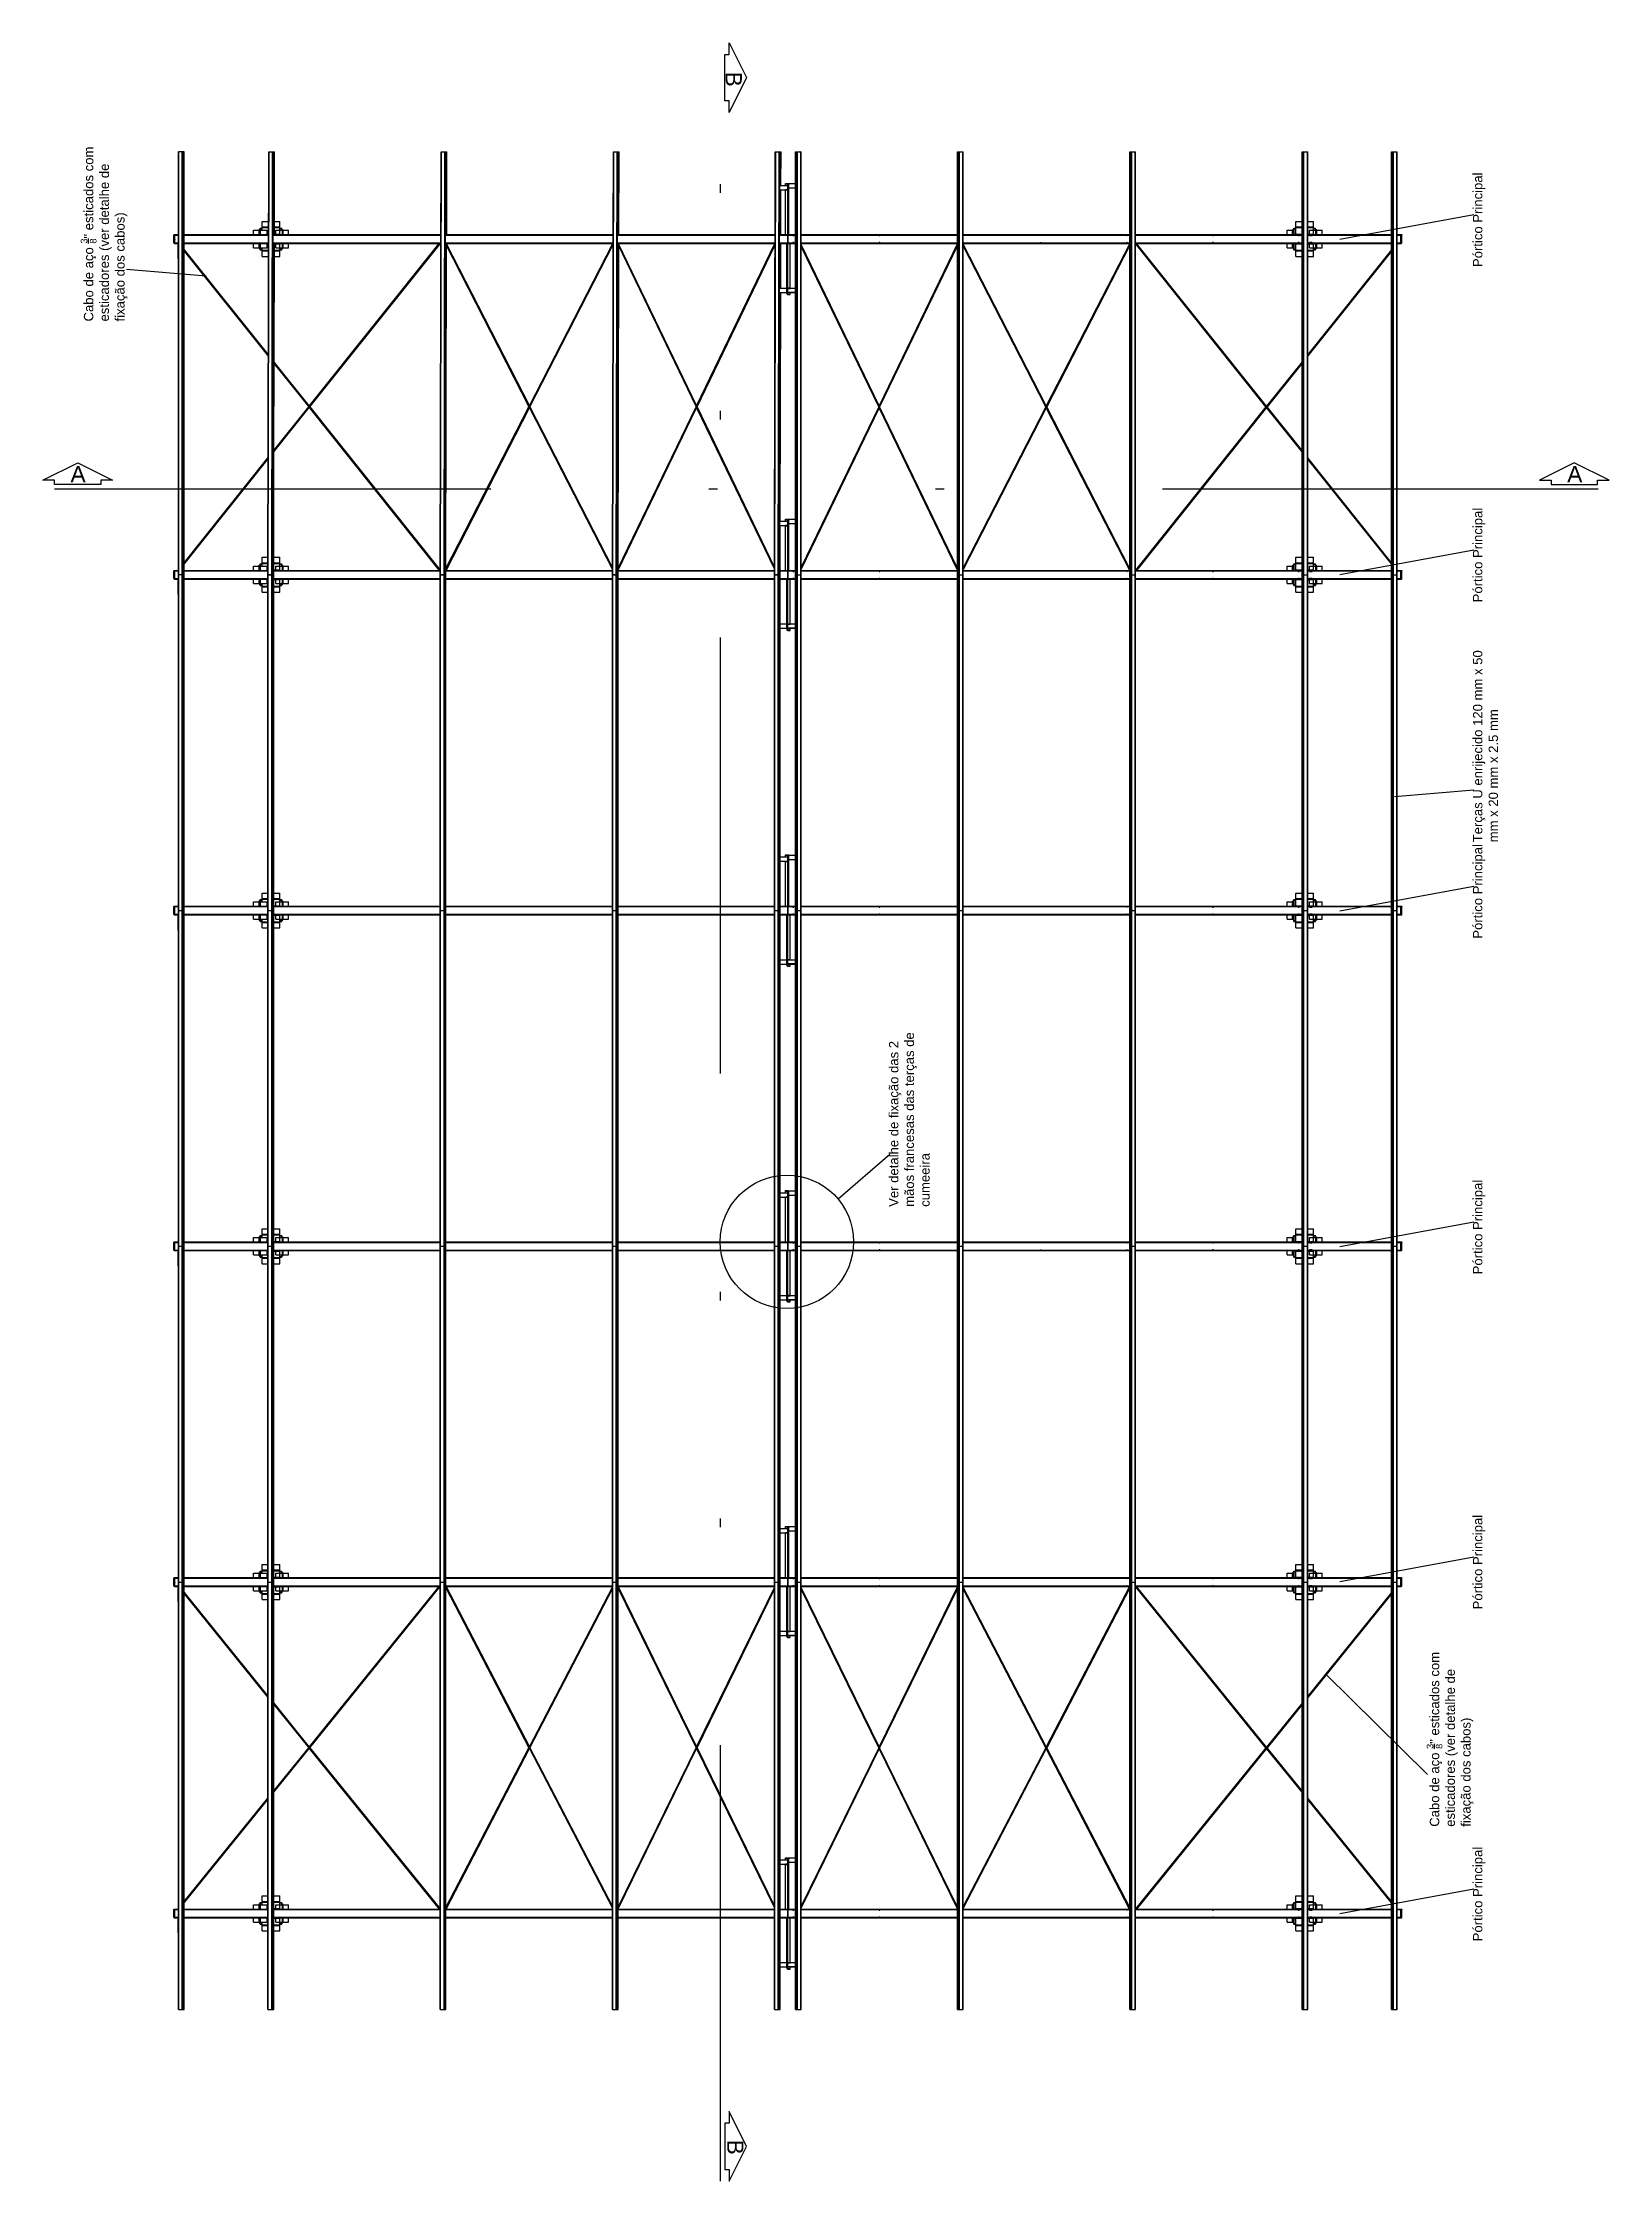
# Model space of a CAD drawing. Header units: millimetres. Extents: x 357 to 945, y 547 to 720.
# Drawn here: x 661.76 to 679.72, y 635.55 to 660.07 of the extents above; entities that cross this region are included whole.
import ezdxf

# ---------------------------------------------------------------- set-up
doc = ezdxf.new("R2010")
doc.units = ezdxf.units.MM
doc.linetypes.add('DIVIDE', pattern=[1.25, 0.5, -0.25, 0, -0.25, 0, -0.25])
for name, color, linetype in [('LCL-LINHACORTE', 171, 'DIVIDE'), ('LCL-TEXTO2', 171, 'Continuous'), ('LCL-TEXTO4', 4, 'Continuous'), ('PLANTA-VIS', 7, 'Continuous')]:
    doc.layers.add(name, color=color, linetype=linetype)
doc.styles.add('Arial', font='arial.ttf')
doc.styles.add('ROMANS', font='arial.ttf')

msp = doc.modelspace()

# ---------------------------------------------------------------- texts
at = {"layer": 'LCL-TEXTO2', "char_height": 0.18588, "attachment_point": 7, "rotation": 270, "style": 'Arial'}
for insert in [(669.58783, 659.73448), (669.60617, 636.02166)]:
    msp.add_mtext('B', dxfattribs=dict(at, insert=insert))
at = {"layer": 'LCL-TEXTO2', "char_height": 0.18588, "attachment_point": 1, "style": 'Arial'}
for insert in [(662.07706, 655.21254), (679.23567, 655.21254)]:
    msp.add_mtext('A', dxfattribs=dict(at, insert=insert))
at = {"layer": 'LCL-TEXTO4', "width": 2.2064682, "rotation": 90, "style": 'ROMANS'}
for s, insert, char_height, attachment_point in [('\\A1;{\\fArial|b0|i0|c0|p34;\\H1.00007x;\\C2;Cabo de aço \\H0.7x;\\S3/8;\\H1.42857x;" esticados com esticadores (ver detalhe de fixação dos cabos)}', (662.7296, 656.87013), 0.10743114, 7), ('{\\fArial|b0|i0|c0|p34;\\H1.00007x;\\C2;Pórtico Principal }', (678.15544, 657.49428), 0.1074311, 1), ('{\\fArial|b0|i0|c0|p34;\\H1.00007x;\\C2;Pórtico Principal }', (678.15544, 653.64933), 0.1074311, 1), ('{\\fArial|b0|i0|c0|p34;\\H1.00007x;\\C2;Terças U enrijecido 120 mm x 50 mm x 20 mm x 2.5 mm}', (678.15544, 650.89819), 0.1074311, 1), ('{\\fArial|b0|i0|c0|p34;\\H1.00007x;\\C2;Pórtico Principal }', (678.15544, 649.79292), 0.1074311, 1), ('{\\fArial|b0|i0|c0|p34;\\H1.00007x;\\C2;Ver detalhe de fixação das 2 mãos francesas das terças de cumeeira}', (671.46028, 646.71805), 0.10743114, 1), ('{\\fArial|b0|i0|c0|p34;\\H1.00007x;\\C2;Pórtico Principal }', (678.15544, 645.94423), 0.1074311, 1), ('{\\fArial|b0|i0|c0|p34;\\H1.00007x;\\C2;Pórtico Principal }', (678.15544, 642.10223), 0.1074311, 1), ('\\A1;{\\fArial|b0|i0|c0|p34;\\H1.00007x;\\C2;Cabo de aço \\H0.7x;\\S3/8;\\H1.42857x;" esticados com esticadores (ver detalhe de fixação dos cabos)}', (677.62425, 639.60964), 0.10743114, 1), ('{\\fArial|b0|i0|c0|p34;\\H1.00007x;\\C2;Pórtico Principal }', (678.15544, 638.29592), 0.1074311, 1)]:
    msp.add_mtext(s, dxfattribs=dict(at, insert=insert, char_height=char_height, attachment_point=attachment_point))

# ---------------------------------------------------------------- linework, layer by layer
for p, q in [((678.16557, 658.09303), (676.62845, 657.8095)), ((662.71947, 657.46888), (663.63014, 657.39328)), ((678.16557, 654.24808), (676.62845, 653.96456)), ((678.16557, 651.49694), (677.2549, 651.42135)), ((678.16557, 650.39168), (676.62845, 650.10815)), ((671.47042, 647.31681), (670.87761, 646.80649)), ((678.16557, 646.54298), (676.62845, 646.25945)), ((678.16557, 642.70098), (676.62845, 642.41746)), ((677.63438, 640.20839), (676.46921, 641.35847)), ((678.16557, 638.89468), (676.62845, 638.61115))]:
    msp.add_line(p, q)
at = {"layer": 'LCL-LINHACORTE', "ltscale": 10}
for p, q in [((669.52666, 635.54515), (669.52666, 659.93646)), ((661.89448, 654.95018), (679.59048, 654.95018))]:
    msp.add_line(p, q, dxfattribs=at)
at = {"layer": 'LCL-LINHACORTE', "linetype": 'ByBlock'}
for points in [[(669.57666, 659.39934), (669.57666, 659.93268), (669.62666, 659.93268), (669.62666, 660.06601), (669.82666, 659.66601), (669.62666, 659.26601), (669.62666, 659.39934), (669.57666, 659.39934)], [(662.42527, 655.00018), (661.89194, 655.00018), (661.89194, 655.05018), (661.7586, 655.05018), (662.1586, 655.25018), (662.5586, 655.05018), (662.42527, 655.05018), (662.42527, 655.00018)], [(679.05054, 655.00018), (679.58388, 655.00018), (679.58388, 655.05018), (679.71721, 655.05018), (679.31721, 655.25018), (678.91721, 655.05018), (679.05054, 655.05018), (679.05054, 655.00018)], [(669.57666, 636.21182), (669.57666, 635.67849), (669.62666, 635.67849), (669.62666, 635.54515), (669.82666, 635.94515), (669.62666, 636.34515), (669.62666, 636.21182), (669.57666, 636.21182)]]:
    msp.add_lwpolyline(points, dxfattribs=at)
at = {"layer": 'LCL-LINHACORTE', "ltscale": 10}
msp.add_circle((670.29024, 646.31713), 0.76451, dxfattribs=at)
at = {"layer": 'PLANTA-VIS'}
for p, q in [((663.31406, 653.96622), (663.31406, 658.81622)), ((663.31415, 658.81622), (663.31406, 658.81622)), ((663.31415, 653.96622), (663.31415, 658.81622)), ((663.31498, 658.81622), (663.31415, 658.81622)), ((663.31498, 653.96622), (663.31498, 658.81622)), ((663.31642, 658.81622), (663.31498, 658.81622)), ((663.31642, 653.96622), (663.31642, 658.81622)), ((663.31826, 658.81622), (663.31642, 658.81622)), ((663.31826, 653.96622), (663.31826, 658.81622)), ((663.35782, 658.81622), (663.31826, 658.81622)), ((663.32827, 658.81479), (663.3305, 658.81457)), ((663.35782, 653.96622), (663.35782, 658.81622)), ((663.35976, 658.81622), (663.35782, 658.81622)), ((663.35976, 653.96622), (663.35976, 658.81622)), ((663.36153, 658.81622), (663.35976, 658.81622)), ((663.36153, 653.96622), (663.36153, 658.81622)), ((663.36284, 658.81622), (663.36153, 658.81622)), ((663.36284, 653.96622), (663.36284, 658.81622)), ((663.3635, 658.81622), (663.36284, 658.81622)), ((663.3635, 653.96622), (663.3635, 658.81622)), ((663.36573, 658.81622), (663.3635, 658.81622)), ((663.37512, 658.81622), (663.36573, 658.81622)), ((663.36573, 653.96622), (663.36573, 658.81622)), ((663.37512, 653.96622), (663.37512, 658.81622)), ((663.37759, 658.81622), (663.37512, 658.81622)), ((663.37759, 653.96622), (663.37759, 658.81622)), ((663.37982, 658.81622), (663.37759, 658.81622)), ((663.37982, 653.96622), (663.37982, 658.81622)), ((664.3399, 653.96702), (664.35033, 658.81702)), ((664.33999, 653.96704), (664.35042, 658.81704)), ((664.34082, 653.96707), (664.35125, 658.81707)), ((664.34227, 653.96708), (664.3527, 658.81708)), ((664.3441, 653.96709), (664.35453, 658.81709)), ((664.35033, 658.81702), (664.35042, 658.81704)), ((664.35042, 658.81704), (664.35125, 658.81707)), ((664.35125, 658.81707), (664.3527, 658.81708)), ((664.3527, 658.81708), (664.35453, 658.81709)), ((664.35453, 658.81709), (664.39409, 658.81709)), ((664.36454, 658.81566), (664.36677, 658.81544)), ((664.38365, 653.96709), (664.39409, 658.81709)), ((664.3856, 653.96708), (664.39603, 658.81708)), ((664.38737, 653.96707), (664.3978, 658.81707)), ((664.38868, 653.96704), (664.39911, 658.81704)), ((664.38934, 653.96702), (664.39977, 658.81702)), ((664.39158, 653.9668), (664.40201, 658.8168)), ((664.39409, 658.81709), (664.39603, 658.81708)), ((664.39603, 658.81708), (664.3978, 658.81707)), ((664.3978, 658.81707), (664.39911, 658.81704)), ((664.39911, 658.81704), (664.39977, 658.81702)), ((664.39977, 658.81702), (664.40201, 658.8168)), ((664.40201, 658.81539), (664.41146, 658.81539)), ((664.40942, 657.86622), (664.41146, 658.81565)), ((664.41146, 658.81565), (664.41393, 658.81565)), ((664.41189, 657.86622), (664.41393, 658.81565)), ((664.41393, 658.81565), (664.41616, 658.81543)), ((664.41412, 657.86622), (664.41616, 658.81543)), ((666.3149, 653.96702), (666.32533, 658.81702)), ((666.31499, 653.96704), (666.32542, 658.81704)), ((666.31582, 653.96707), (666.32625, 658.81707)), ((666.31727, 653.96708), (666.3277, 658.81708)), ((666.3191, 653.96709), (666.32953, 658.81709)), ((666.32533, 658.81702), (666.32542, 658.81704)), ((666.32542, 658.81704), (666.32625, 658.81707)), ((666.32625, 658.81707), (666.3277, 658.81708)), ((666.3277, 658.81708), (666.32953, 658.81709)), ((666.32953, 658.81709), (666.36909, 658.81709)), ((666.33954, 658.81566), (666.34177, 658.81544)), ((666.35865, 653.96709), (666.36909, 658.81709)), ((666.3606, 653.96708), (666.37103, 658.81708)), ((666.36237, 653.96707), (666.3728, 658.81707)), ((666.36368, 653.96704), (666.37411, 658.81704)), ((666.36434, 653.96702), (666.37477, 658.81702)), ((666.36658, 653.9668), (666.37701, 658.8168)), ((666.36909, 658.81709), (666.37103, 658.81708)), ((666.37103, 658.81708), (666.3728, 658.81707)), ((666.3728, 658.81707), (666.37411, 658.81704)), ((666.37411, 658.81704), (666.37477, 658.81702)), ((666.37477, 658.81702), (666.37701, 658.8168)), ((666.37701, 658.81539), (666.38646, 658.81539)), ((666.38442, 657.86622), (666.38646, 658.81565)), ((666.38646, 658.81565), (666.38893, 658.81565)), ((666.38689, 657.86622), (666.38893, 658.81565)), ((666.38893, 658.81565), (666.39116, 658.81543)), ((666.38912, 657.86622), (666.39116, 658.81543)), ((668.2899, 653.96702), (668.30033, 658.81702)), ((668.28999, 653.96704), (668.30042, 658.81704)), ((668.29082, 653.96707), (668.30125, 658.81707)), ((668.29227, 653.96708), (668.3027, 658.81708)), ((668.2941, 653.96709), (668.30453, 658.81709)), ((668.30033, 658.81702), (668.30042, 658.81704)), ((668.30042, 658.81704), (668.30125, 658.81707)), ((668.30125, 658.81707), (668.3027, 658.81708)), ((668.3027, 658.81708), (668.30453, 658.81709)), ((668.30453, 658.81709), (668.34409, 658.81709)), ((668.31454, 658.81566), (668.31677, 658.81544)), ((668.33365, 653.96709), (668.34409, 658.81709)), ((668.3356, 653.96708), (668.34603, 658.81708)), ((668.33737, 653.96707), (668.3478, 658.81707)), ((668.33868, 653.96704), (668.34911, 658.81704)), ((668.33934, 653.96702), (668.34977, 658.81702)), ((668.34158, 653.9668), (668.35201, 658.8168)), ((668.34409, 658.81709), (668.34603, 658.81708)), ((668.34603, 658.81708), (668.3478, 658.81707)), ((668.3478, 658.81707), (668.34911, 658.81704)), ((668.34911, 658.81704), (668.34977, 658.81702)), ((668.34977, 658.81702), (668.35201, 658.8168)), ((668.35201, 658.81539), (668.36146, 658.81539)), ((668.35942, 657.86622), (668.36146, 658.81565)), ((668.36146, 658.81565), (668.36393, 658.81565)), ((668.36189, 657.86622), (668.36393, 658.81565)), ((668.36393, 658.81565), (668.36616, 658.81543)), ((668.36412, 657.86622), (668.36616, 658.81543)), ((670.14623, 653.96702), (670.15666, 658.81702)), ((670.14632, 653.96704), (670.15675, 658.81704)), ((670.14715, 653.96707), (670.15758, 658.81707)), ((670.14859, 653.96708), (670.15902, 658.81708)), ((670.15043, 653.96709), (670.16086, 658.81709)), ((670.15666, 658.81702), (670.15675, 658.81704)), ((670.15675, 658.81704), (670.15758, 658.81707)), ((670.15758, 658.81707), (670.15902, 658.81708)), ((670.15902, 658.81708), (670.16086, 658.81709)), ((670.16086, 658.81709), (670.20041, 658.81709)), ((670.17086, 658.81566), (670.17309, 658.81544)), ((670.18998, 653.96709), (670.20041, 658.81709)), ((670.19193, 653.96708), (670.20236, 658.81708)), ((670.1937, 653.96707), (670.20413, 658.81707)), ((670.19501, 653.96704), (670.20544, 658.81704)), ((670.19567, 653.96702), (670.2061, 658.81702)), ((670.19791, 653.9668), (670.20834, 658.8168)), ((670.20041, 658.81709), (670.20236, 658.81708)), ((670.20236, 658.81708), (670.20413, 658.81707)), ((670.20413, 658.81707), (670.20544, 658.81704)), ((670.20544, 658.81704), (670.2061, 658.81702)), ((670.2061, 658.81702), (670.20834, 658.8168)), ((670.20834, 658.81539), (670.21779, 658.81539)), ((670.21696, 658.43022), (670.21779, 658.81565)), ((670.21779, 658.81565), (670.22026, 658.81565)), ((670.21944, 658.43022), (670.22026, 658.81565)), ((670.22026, 658.81565), (670.22249, 658.81543)), ((670.22167, 658.43022), (670.22249, 658.81543)), ((670.389, 658.81622), (670.39123, 658.81622)), ((670.389, 657.20722), (670.389, 658.81622)), ((670.39123, 658.81622), (670.39371, 658.81622)), ((670.39123, 657.20722), (670.39123, 658.81622)), ((670.39371, 658.81622), (670.40315, 658.81622)), ((670.39371, 657.20722), (670.39371, 658.81622)), ((670.40315, 658.81622), (670.40539, 658.81622)), ((670.40315, 653.96622), (670.40315, 658.81622)), ((670.40539, 658.81622), (670.40605, 658.81622)), ((670.40539, 653.96622), (670.40539, 658.81622)), ((670.40605, 658.81622), (670.40737, 658.81622)), ((670.40605, 653.96622), (670.40605, 658.81622)), ((670.40737, 658.81622), (670.40913, 658.81622)), ((670.40737, 653.96622), (670.40737, 658.81622)), ((670.40913, 658.81622), (670.41108, 658.81622)), ((670.40913, 653.96622), (670.40913, 658.81622)), ((670.41108, 658.81622), (670.45063, 658.81622)), ((670.41108, 653.96622), (670.41108, 658.81622)), ((670.44063, 658.81566), (670.4384, 658.81544)), ((670.45063, 658.81622), (670.45247, 658.81622)), ((670.45063, 653.96622), (670.45063, 658.81622)), ((670.45247, 658.81622), (670.45391, 658.81622)), ((670.45247, 653.96622), (670.45247, 658.81622)), ((670.45391, 658.81622), (670.45474, 658.81622)), ((670.45391, 653.96622), (670.45391, 658.81622)), ((670.45474, 658.81622), (670.45483, 658.81622)), ((670.45474, 653.96622), (670.45474, 658.81622)), ((670.45483, 653.96622), (670.45483, 658.81622)), ((672.24533, 658.81622), (672.24756, 658.81622)), ((672.24533, 653.96622), (672.24533, 658.81622)), ((672.24756, 658.81622), (672.25003, 658.81622)), ((672.24756, 653.96622), (672.24756, 658.81622)), ((672.25003, 658.81622), (672.25948, 658.81622)), ((672.25003, 657.36968), (672.25003, 658.81622)), ((672.25948, 658.81622), (672.26172, 658.81622)), ((672.25948, 653.96622), (672.25948, 658.81622)), ((672.26172, 658.81622), (672.26238, 658.81622)), ((672.26172, 653.96622), (672.26172, 658.81622)), ((672.26238, 658.81622), (672.26369, 658.81622)), ((672.26238, 653.96622), (672.26238, 658.81622)), ((672.26369, 658.81622), (672.26546, 658.81622)), ((672.26369, 653.96622), (672.26369, 658.81622)), ((672.26546, 658.81622), (672.26741, 658.81622)), ((672.26546, 653.96622), (672.26546, 658.81622)), ((672.26741, 658.81622), (672.30696, 658.81622)), ((672.26741, 653.96622), (672.26741, 658.81622)), ((672.29696, 658.81566), (672.29473, 658.81544)), ((672.30696, 658.81622), (672.3088, 658.81622)), ((672.30696, 653.96622), (672.30696, 658.81622)), ((672.3088, 658.81622), (672.31024, 658.81622)), ((672.3088, 653.96622), (672.3088, 658.81622)), ((672.31024, 658.81622), (672.31107, 658.81622)), ((672.31024, 653.96622), (672.31024, 658.81622)), ((672.31107, 658.81622), (672.31116, 658.81622)), ((672.31107, 653.96622), (672.31107, 658.81622)), ((672.31116, 653.96622), (672.31116, 658.81622)), ((674.22033, 658.81622), (674.22256, 658.81622)), ((674.22033, 653.96622), (674.22033, 658.81622)), ((674.22256, 658.81622), (674.22503, 658.81622)), ((674.22256, 653.96622), (674.22256, 658.81622)), ((674.22503, 658.81622), (674.23448, 658.81622)), ((674.22503, 657.48402), (674.22503, 658.81622)), ((674.23448, 658.81622), (674.23672, 658.81622)), ((674.23448, 653.96622), (674.23448, 658.81622)), ((674.23672, 658.81622), (674.23738, 658.81622)), ((674.23672, 653.96622), (674.23672, 658.81622)), ((674.23738, 658.81622), (674.23869, 658.81622)), ((674.23738, 653.96622), (674.23738, 658.81622)), ((674.23869, 658.81622), (674.24046, 658.81622)), ((674.23869, 653.96622), (674.23869, 658.81622)), ((674.24046, 658.81622), (674.24241, 658.81622)), ((674.24046, 653.96622), (674.24046, 658.81622)), ((674.24241, 658.81622), (674.28196, 658.81622)), ((674.24241, 653.96622), (674.24241, 658.81622)), ((674.27196, 658.81566), (674.26973, 658.81544)), ((674.28196, 658.81622), (674.2838, 658.81622)), ((674.28196, 653.96622), (674.28196, 658.81622)), ((674.2838, 658.81622), (674.28524, 658.81622)), ((674.2838, 653.96622), (674.2838, 658.81622)), ((674.28524, 658.81622), (674.28607, 658.81622)), ((674.28524, 653.96622), (674.28524, 658.81622)), ((674.28607, 658.81622), (674.28616, 658.81622)), ((674.28607, 653.96622), (674.28607, 658.81622)), ((674.28616, 653.96622), (674.28616, 658.81622)), ((676.19533, 658.81622), (676.19756, 658.81622)), ((676.19533, 653.96622), (676.19533, 658.81622)), ((676.19756, 658.81622), (676.20003, 658.81622)), ((676.19756, 653.96622), (676.19756, 658.81622)), ((676.20003, 658.81622), (676.20948, 658.81622)), ((676.20003, 657.59837), (676.20003, 658.81622)), ((676.20948, 658.81622), (676.21172, 658.81622)), ((676.20948, 653.96622), (676.20948, 658.81622)), ((676.21172, 658.81622), (676.21238, 658.81622)), ((676.21172, 653.96622), (676.21172, 658.81622)), ((676.21238, 658.81622), (676.21369, 658.81622)), ((676.21238, 653.96622), (676.21238, 658.81622)), ((676.21369, 658.81622), (676.21546, 658.81622)), ((676.21369, 653.96622), (676.21369, 658.81622)), ((676.21546, 658.81622), (676.21741, 658.81622)), ((676.21546, 653.96622), (676.21546, 658.81622)), ((676.21741, 658.81622), (676.25696, 658.81622)), ((676.21741, 653.96622), (676.21741, 658.81622)), ((676.24696, 658.81566), (676.24473, 658.81544)), ((676.25696, 658.81622), (676.2588, 658.81622)), ((676.25696, 653.96622), (676.25696, 658.81622)), ((676.2588, 658.81622), (676.26024, 658.81622)), ((676.2588, 653.96622), (676.2588, 658.81622)), ((676.26024, 658.81622), (676.26107, 658.81622)), ((676.26024, 653.96622), (676.26024, 658.81622)), ((676.26107, 658.81622), (676.26116, 658.81622)), ((676.26107, 653.96622), (676.26107, 658.81622)), ((676.26116, 653.96622), (676.26116, 658.81622)), ((677.22114, 658.81622), (677.22337, 658.81622)), ((677.22114, 653.96622), (677.22114, 658.81622)), ((677.22337, 658.81622), (677.22584, 658.81622)), ((677.22337, 653.96622), (677.22337, 658.81622)), ((677.22584, 658.81622), (677.23523, 658.81622)), ((677.22584, 653.96622), (677.22584, 658.81622)), ((677.23523, 658.81622), (677.23746, 658.81622)), ((677.23523, 653.96622), (677.23523, 658.81622)), ((677.23746, 658.81622), (677.23812, 658.81622)), ((677.23746, 653.96622), (677.23746, 658.81622)), ((677.23812, 658.81622), (677.23943, 658.81622)), ((677.23812, 653.96622), (677.23812, 658.81622)), ((677.23943, 658.81622), (677.2412, 658.81622)), ((677.23943, 653.96622), (677.23943, 658.81622)), ((677.2412, 658.81622), (677.24314, 658.81622)), ((677.2412, 653.96622), (677.2412, 658.81622)), ((677.24314, 658.81622), (677.2827, 658.81622)), ((677.24314, 653.96622), (677.24314, 658.81622)), ((677.28323, 658.81479), (677.281, 658.81457)), ((677.2827, 658.81622), (677.28454, 658.81622)), ((677.2827, 653.96622), (677.2827, 658.81622)), ((677.28454, 658.81622), (677.28598, 658.81622)), ((677.28454, 653.96622), (677.28454, 658.81622)), ((677.28598, 658.81622), (677.28681, 658.81622)), ((677.28598, 653.96622), (677.28598, 658.81622)), ((677.28681, 658.81622), (677.2869, 658.81622)), ((677.28681, 653.96622), (677.28681, 658.81622)), ((677.2869, 653.96622), (677.2869, 658.81622)), ((670.20751, 658.43022), (670.29845, 658.43022)), ((670.27314, 658.44946), (670.27314, 658.45421)), ((670.27314, 658.45421), (670.30014, 658.45421)), ((670.27314, 658.44946), (670.30014, 658.44946)), ((670.27314, 658.43022), (670.27314, 658.44946)), ((670.29845, 658.38299), (670.29845, 658.43022)), ((670.29845, 658.43022), (670.30187, 658.43022)), ((670.29919, 658.42522), (670.30187, 658.42522)), ((670.29919, 658.38299), (670.29919, 658.42522)), ((670.29919, 658.40722), (670.30187, 658.40722)), ((670.29919, 658.40222), (670.30261, 658.40222)), ((670.30014, 658.45421), (670.30512, 658.45327)), ((670.30014, 658.43022), (670.30014, 658.44946)), ((670.30014, 658.44946), (670.30321, 658.44888)), ((670.30014, 658.40722), (670.30014, 658.42522)), ((670.30014, 658.38299), (670.30014, 658.40222)), ((670.30187, 658.40722), (670.30187, 658.4474)), ((670.30251, 658.45222), (670.30261, 658.45222)), ((670.30261, 658.45222), (670.389, 658.45222)), ((670.30261, 658.45001), (670.30261, 658.45222)), ((670.30261, 658.40222), (670.30261, 658.44888)), ((670.30261, 658.40222), (670.30814, 658.40222)), ((670.30321, 658.44888), (670.3058, 658.44724)), ((670.30321, 658.44873), (670.30321, 658.44888)), ((670.30321, 658.38356), (670.30321, 658.40222)), ((670.30321, 658.38356), (670.3058, 658.38521)), ((670.30512, 658.45327), (670.30678, 658.45222)), ((670.3058, 658.44724), (670.30754, 658.44477)), ((670.3058, 658.44678), (670.3058, 658.44724)), ((670.3058, 658.38521), (670.3058, 658.40222)), ((670.3058, 658.38521), (670.30754, 658.38768)), ((670.30706, 658.45204), (670.30934, 658.45059)), ((670.30754, 658.44477), (670.30814, 658.44186)), ((670.30754, 658.44395), (670.30754, 658.44477)), ((670.30754, 658.38768), (670.30754, 658.40222)), ((670.30754, 658.38768), (670.30814, 658.39058)), ((670.30814, 658.39058), (670.30814, 658.44186)), ((670.30934, 658.45059), (670.31215, 658.44659)), ((670.30934, 658.38185), (670.31215, 658.38586)), ((670.31215, 658.44659), (670.31314, 658.44186)), ((670.31215, 658.38586), (670.31314, 658.39058)), ((670.31215, 657.87316), (670.31215, 658.38586)), ((670.31314, 658.39058), (670.31314, 658.44186)), ((670.31314, 658.40222), (670.389, 658.40222)), ((670.31314, 657.87788), (670.31314, 658.39058)), ((670.39371, 658.45222), (670.40315, 658.45222)), ((670.39371, 658.40222), (670.40315, 658.40222)), ((666.32314, 658.22099), (666.32314, 658.22578)), ((666.32314, 658.22578), (666.32406, 658.22578)), ((666.32314, 658.22099), (666.32405, 658.22099)), ((666.32314, 658.15386), (666.32314, 658.22099)), ((666.32314, 658.14906), (666.32314, 658.15386)), ((666.32314, 658.15386), (666.32391, 658.15386)), ((666.32314, 658.14906), (666.3239, 658.14906)), ((666.32314, 657.86622), (666.32314, 658.14906)), ((668.29814, 658.33519), (668.29814, 658.33996)), ((668.29814, 658.33996), (668.29931, 658.33996)), ((668.29814, 658.33519), (668.2993, 658.33519)), ((668.29814, 658.26846), (668.29814, 658.33519)), ((668.29814, 658.26369), (668.29814, 658.26846)), ((668.29814, 658.26846), (668.29915, 658.26846)), ((668.29814, 658.26369), (668.29914, 658.26369)), ((668.29814, 657.86622), (668.29814, 658.26369)), ((670.20741, 658.38022), (670.27314, 658.38022)), ((670.21575, 657.86622), (670.21686, 658.38022)), ((670.21822, 657.86622), (670.21933, 658.38022)), ((670.22045, 657.86622), (670.22156, 658.38022)), ((670.27314, 658.37824), (670.27314, 658.38299)), ((670.27314, 658.38299), (670.30014, 658.38299)), ((670.27314, 658.37824), (670.30014, 658.37824)), ((670.27314, 657.86622), (670.27314, 658.37824)), ((670.30014, 658.38299), (670.30321, 658.38356)), ((670.30014, 658.37824), (670.30512, 658.37918)), ((670.30014, 657.86622), (670.30014, 658.37824)), ((670.30512, 658.37918), (670.30934, 658.38185)), ((670.30512, 657.86648), (670.30512, 658.37918)), ((670.30934, 657.86915), (670.30934, 658.38185)), ((664.17553, 657.91622), (664.23778, 657.91622)), ((664.17553, 657.86622), (664.17553, 657.91622)), ((664.23778, 657.91622), (664.24053, 657.91622)), ((664.23778, 657.86622), (664.23778, 657.91622)), ((664.24053, 657.86622), (664.24053, 657.92601)), ((664.24053, 657.92601), (664.25053, 657.92601)), ((664.25053, 657.89122), (664.25053, 657.94122)), ((664.25053, 657.94122), (664.27553, 657.94122)), ((664.25543, 657.91622), (664.33043, 657.91622)), ((664.25543, 657.86622), (664.25543, 657.91622)), ((664.25553, 657.93622), (664.27553, 657.93622)), ((664.25553, 657.91622), (664.25553, 657.93622)), ((664.27553, 657.95397), (664.27553, 658.01622)), ((664.27553, 658.01622), (664.34814, 658.01622)), ((664.27553, 657.94622), (664.27553, 657.95397)), ((664.27553, 657.95397), (664.34814, 657.95397)), ((664.27553, 657.91622), (664.27553, 657.94622)), ((664.27553, 657.94622), (664.34814, 657.94622)), ((664.33043, 657.86622), (664.33043, 657.91622)), ((664.34814, 658.10694), (664.34814, 658.11178)), ((664.34814, 658.11178), (664.34882, 658.11178)), ((664.34814, 658.10694), (664.34881, 658.10694)), ((664.34814, 658.03911), (664.34814, 658.10694)), ((664.34814, 658.03426), (664.34814, 658.03911)), ((664.34814, 658.03911), (664.34866, 658.03911)), ((664.34814, 658.03426), (664.34865, 658.03426)), ((664.34814, 657.86622), (664.34814, 658.03426)), ((664.41429, 657.94622), (664.47553, 657.94622)), ((664.41431, 657.95397), (664.47553, 657.95397)), ((664.41445, 658.01622), (664.47553, 658.01622)), ((664.43053, 657.86622), (664.43053, 657.91622)), ((664.43053, 657.91622), (664.50553, 657.91622)), ((664.47553, 657.95397), (664.47553, 658.01622)), ((664.47553, 657.94622), (664.47553, 657.95397)), ((664.47553, 657.87122), (664.47553, 657.94622)), ((664.47553, 657.94122), (664.50053, 657.94122)), ((664.47553, 657.93622), (664.49553, 657.93622)), ((664.49553, 657.93622), (664.49553, 657.91622)), ((664.50053, 657.91622), (664.50053, 657.94122)), ((664.50053, 657.92601), (664.51053, 657.92601)), ((664.50553, 657.86622), (664.50553, 657.91622)), ((664.51053, 657.86622), (664.51053, 657.92601)), ((664.51053, 657.91622), (664.51328, 657.91622)), ((664.51328, 657.86622), (664.51328, 657.91622)), ((664.51328, 657.91622), (664.57553, 657.91622)), ((664.57553, 657.86622), (664.57553, 657.91622)), ((676.02563, 657.91622), (676.08778, 657.91622)), ((676.02563, 657.86622), (676.02563, 657.91622)), ((676.08778, 657.91622), (676.09053, 657.91622)), ((676.08778, 657.86622), (676.08778, 657.91622)), ((676.09053, 657.86622), (676.09053, 657.92601)), ((676.09053, 657.92601), (676.10053, 657.92601)), ((676.10053, 657.89122), (676.10053, 657.94122)), ((676.10053, 657.94122), (676.12553, 657.94122)), ((676.10543, 657.91622), (676.10553, 657.91622)), ((676.10543, 657.86622), (676.10543, 657.91622)), ((676.10553, 657.93622), (676.12553, 657.93622)), ((676.10553, 657.86622), (676.10553, 657.93622)), ((676.12553, 657.95397), (676.12553, 658.01622)), ((676.12553, 658.01622), (676.19533, 658.01622)), ((676.12553, 657.94622), (676.12553, 657.95397)), ((676.12553, 657.95397), (676.19533, 657.95397)), ((676.12553, 657.87122), (676.12553, 657.94622)), ((676.12553, 657.94622), (676.19533, 657.94622)), ((676.26116, 658.01622), (676.32553, 658.01622)), ((676.26116, 657.95397), (676.32553, 657.95397)), ((676.26116, 657.94622), (676.32553, 657.94622)), ((676.28053, 657.86622), (676.28053, 657.91622)), ((676.28053, 657.91622), (676.35553, 657.91622)), ((676.32553, 657.95397), (676.32553, 658.01622)), ((676.32553, 657.94622), (676.32553, 657.95397)), ((676.32553, 657.87122), (676.32553, 657.94622)), ((676.32553, 657.94122), (676.35053, 657.94122)), ((676.32553, 657.93622), (676.34553, 657.93622)), ((676.34553, 657.93622), (676.34553, 657.91622)), ((676.35053, 657.91622), (676.35053, 657.94122)), ((676.35053, 657.92601), (676.36053, 657.92601)), ((676.35553, 657.86622), (676.35553, 657.91622)), ((676.36053, 657.86622), (676.36053, 657.92601)), ((676.36053, 657.91622), (676.36328, 657.91622)), ((676.36328, 657.91622), (676.42543, 657.91622)), ((676.36328, 657.86622), (676.36328, 657.91622)), ((676.42543, 657.86622), (676.42543, 657.91622)), ((663.26164, 657.86022), (663.26209, 657.86252)), ((663.26164, 657.77222), (663.26164, 657.86022)), ((663.26164, 657.77222), (663.26209, 657.76993)), ((663.26209, 657.86252), (663.26339, 657.86447)), ((663.26209, 657.76993), (663.26339, 657.76798)), ((663.26339, 657.86447), (663.26534, 657.86577)), ((663.26339, 657.76798), (663.26534, 657.76668)), ((663.26464, 657.86022), (663.26486, 657.86137)), ((663.26464, 657.77222), (663.26464, 657.86022)), ((663.26464, 657.77222), (663.26486, 657.77108)), ((663.26486, 657.86137), (663.26551, 657.86234)), ((663.26486, 657.77108), (663.26551, 657.7701)), ((663.26534, 657.86577), (663.26764, 657.86622)), ((663.26534, 657.76668), (663.26764, 657.76622)), ((663.26551, 657.86234), (663.26649, 657.86299)), ((663.26551, 657.7701), (663.26649, 657.76945)), ((663.26649, 657.86299), (663.26764, 657.86322)), ((663.26649, 657.76945), (663.26764, 657.76922)), ((663.26764, 657.86622), (663.27436, 657.86622)), ((663.26764, 657.86322), (663.27361, 657.86322)), ((663.26764, 657.76922), (663.27361, 657.76922)), ((663.26764, 657.76622), (663.27436, 657.76622)), ((663.27186, 657.81342), (663.27181, 657.81331)), ((663.27181, 657.81331), (663.27181, 657.81324)), ((663.27181, 657.81331), (663.27347, 657.81122)), ((663.27181, 657.81324), (663.27347, 657.81116)), ((663.27197, 657.81358), (663.27186, 657.81342)), ((663.27186, 657.81342), (663.27347, 657.8114)), ((663.27214, 657.81378), (663.27197, 657.81358)), ((663.27197, 657.81358), (663.27347, 657.8117)), ((663.27236, 657.81402), (663.27214, 657.81378)), ((663.27214, 657.81378), (663.27347, 657.81211)), ((663.27263, 657.81429), (663.27236, 657.81402)), ((663.27236, 657.81402), (663.27347, 657.81262)), ((663.27295, 657.81459), (663.27263, 657.81429)), ((663.27263, 657.81429), (663.27347, 657.81323)), ((663.27331, 657.81492), (663.27295, 657.81459)), ((663.27295, 657.81459), (663.27347, 657.81393)), ((663.27347, 657.81507), (663.27331, 657.81492)), ((663.27331, 657.81492), (663.27347, 657.81471)), ((663.27347, 657.86022), (663.27354, 657.86252)), ((663.27347, 657.77222), (663.27347, 657.86022)), ((663.27347, 657.86022), (663.31406, 657.86022)), ((663.27347, 657.77222), (663.27354, 657.76993)), ((663.27347, 657.77222), (663.31406, 657.77222)), ((663.27354, 657.86252), (663.27373, 657.86447)), ((663.27354, 657.86252), (663.31406, 657.86252)), ((663.27354, 657.76993), (663.27373, 657.76798)), ((663.27354, 657.76993), (663.31406, 657.76993)), ((663.27373, 657.86447), (663.27402, 657.86577)), ((663.27373, 657.86447), (663.31406, 657.86447)), ((663.27373, 657.76798), (663.27402, 657.76668)), ((663.27373, 657.76798), (663.31406, 657.76798)), ((663.27402, 657.86577), (663.27436, 657.86622)), ((663.27402, 657.86577), (663.31406, 657.86577)), ((663.27402, 657.76668), (663.27436, 657.76622)), ((663.27402, 657.76668), (663.31406, 657.76668)), ((663.27436, 657.86622), (663.31406, 657.86622)), ((663.27436, 657.76622), (663.31406, 657.76622)), ((663.30937, 657.76622), (663.31406, 657.76034)), ((663.30942, 657.76622), (663.31406, 657.7604)), ((663.30956, 657.76622), (663.31406, 657.76058)), ((663.3098, 657.76622), (663.31406, 657.76088)), ((663.31013, 657.76622), (663.31406, 657.76129)), ((663.31054, 657.76622), (663.31406, 657.7618)), ((663.31102, 657.76622), (663.31406, 657.76241)), ((663.31158, 657.76622), (663.31406, 657.76311)), ((663.3122, 657.76622), (663.31406, 657.76389)), ((663.31268, 657.75043), (663.31367, 657.7553)), ((663.31268, 657.64465), (663.31268, 657.75043)), ((663.31268, 657.64465), (663.31367, 657.64951)), ((663.31287, 657.76622), (663.31406, 657.76473)), ((663.31358, 657.76622), (663.31406, 657.76562)), ((663.31367, 657.7553), (663.31406, 657.75587)), ((663.31367, 657.64951), (663.31367, 657.7553)), ((663.31367, 657.64951), (663.31406, 657.65008)), ((663.36573, 657.86252), (663.37512, 657.86252)), ((663.36573, 657.86022), (663.37512, 657.86022)), ((663.36573, 657.77222), (663.37512, 657.77222)), ((663.36573, 657.76993), (663.37512, 657.76993)), ((663.37982, 657.86622), (664.34829, 657.86622)), ((663.37982, 657.86577), (664.34829, 657.86577)), ((663.37982, 657.86447), (664.34829, 657.86447)), ((663.37982, 657.86252), (664.34828, 657.86252)), ((663.37982, 657.86022), (664.34828, 657.86022)), ((663.37982, 657.77222), (664.34809, 657.77222)), ((663.37982, 657.76993), (664.34808, 657.76993)), ((663.37982, 657.76798), (664.34808, 657.76798)), ((663.37982, 657.76668), (664.34808, 657.76668)), ((663.37982, 657.76622), (664.34807, 657.76622)), ((663.37982, 657.69327), (664.34532, 656.48444)), ((663.37982, 657.69321), (664.34532, 656.48438)), ((663.37982, 657.69303), (664.34532, 656.4842)), ((663.37982, 657.69274), (664.34532, 656.48391)), ((663.37982, 657.69233), (664.34532, 656.4835)), ((663.37982, 657.69182), (664.34531, 656.48299)), ((663.37982, 657.69121), (664.34531, 656.48238)), ((663.37982, 657.69051), (664.34531, 656.48168)), ((663.37982, 657.68973), (664.34531, 656.48091)), ((663.37982, 657.68889), (664.34531, 656.48007)), ((663.37982, 657.688), (664.34531, 656.47918)), ((663.37982, 657.68707), (664.3453, 656.47826)), ((663.37982, 657.68612), (664.3453, 656.47731)), ((663.37982, 657.68516), (664.3453, 656.47636)), ((663.37982, 657.68421), (664.3453, 656.47541)), ((663.37982, 657.68328), (664.3453, 656.47448)), ((663.37982, 657.68239), (664.34529, 656.47359)), ((663.37982, 657.68155), (664.34529, 656.47275)), ((663.37982, 657.68078), (664.34529, 656.47198)), ((663.37982, 657.68008), (664.34529, 656.47128)), ((663.37982, 657.67947), (664.34529, 656.47068)), ((663.37982, 657.67895), (664.34529, 656.47016)), ((663.37982, 657.67855), (664.34529, 656.46976)), ((663.37982, 657.67825), (664.34529, 656.46946)), ((663.37982, 657.67807), (664.34529, 656.46928)), ((663.37982, 657.67801), (664.34529, 656.46922)), ((664.17553, 657.71622), (664.17553, 657.76622)), ((664.17553, 657.71622), (664.23778, 657.71622)), ((664.23778, 657.71622), (664.23778, 657.76622)), ((664.23778, 657.71622), (664.24053, 657.71622)), ((664.24053, 657.70643), (664.24053, 657.76622)), ((664.24053, 657.70643), (664.25053, 657.70643)), ((664.25053, 657.89122), (664.25543, 657.89122)), ((664.25053, 657.86622), (664.25053, 657.89122)), ((664.25053, 657.74122), (664.25053, 657.76622)), ((664.25053, 657.74122), (664.25543, 657.74122)), ((664.25053, 657.69122), (664.25053, 657.74122)), ((664.25053, 657.69122), (664.27553, 657.69122)), ((664.25543, 657.71622), (664.25543, 657.76622)), ((664.25543, 657.71622), (664.33043, 657.71622)), ((664.25553, 657.69622), (664.25553, 657.71622)), ((664.27553, 657.69622), (664.25553, 657.69622)), ((664.27553, 657.68622), (664.27553, 657.71622)), ((664.27553, 657.68622), (664.3479, 657.68622)), ((664.27553, 657.67847), (664.27553, 657.68622)), ((664.27553, 657.67847), (664.34789, 657.67847)), ((664.27553, 657.61622), (664.27553, 657.67847)), ((664.33043, 657.87122), (664.34814, 657.87122)), ((664.33043, 657.71622), (664.33043, 657.76622)), ((664.33043, 657.76122), (664.34806, 657.76122)), ((664.39975, 657.76622), (666.32307, 657.76622)), ((664.39976, 657.76993), (666.32308, 657.76993)), ((664.39976, 657.76798), (666.32308, 657.76798)), ((664.39976, 657.76668), (666.32308, 657.76668)), ((664.39977, 657.77222), (666.32309, 657.77222)), ((664.39996, 657.86252), (666.32328, 657.86252)), ((664.39996, 657.86022), (666.32328, 657.86022)), ((664.39997, 657.86622), (666.32329, 657.86622)), ((664.39997, 657.86577), (666.32329, 657.86577)), ((664.39997, 657.86447), (666.32329, 657.86447)), ((664.40629, 656.40811), (664.40921, 657.76622)), ((664.40727, 655.38366), (666.31022, 657.76622)), ((664.40875, 656.40502), (664.41168, 657.76622)), ((664.41097, 656.40224), (664.41391, 657.76622)), ((664.41372, 657.67847), (664.47553, 657.67847)), ((664.41374, 657.68622), (664.47553, 657.68622)), ((664.4139, 657.76122), (664.47553, 657.76122)), ((664.41413, 657.87122), (664.47553, 657.87122)), ((664.43053, 657.71622), (664.43053, 657.76622)), ((664.43053, 657.71622), (664.50553, 657.71622)), ((664.47553, 657.68622), (664.47553, 657.76122)), ((664.49553, 657.69622), (664.47553, 657.69622)), ((664.47553, 657.69122), (664.50053, 657.69122)), ((664.47553, 657.67847), (664.47553, 657.68622)), ((664.47553, 657.61622), (664.47553, 657.67847)), ((664.49553, 657.71622), (664.49553, 657.69622)), ((664.50053, 657.69122), (664.50053, 657.71622)), ((664.50053, 657.70643), (664.51053, 657.70643)), ((664.50553, 657.71622), (664.50553, 657.76622)), ((664.51053, 657.70643), (664.51053, 657.76622)), ((664.51053, 657.71622), (664.51328, 657.71622)), ((664.51328, 657.71622), (664.51328, 657.76622)), ((664.51328, 657.71622), (664.57553, 657.71622)), ((664.57553, 657.71622), (664.57553, 657.76622)), ((664.8123, 655.89173), (666.30946, 657.76622)), ((664.81233, 655.89269), (666.30872, 657.76622)), ((664.81236, 655.89362), (666.30801, 657.76622)), ((664.81239, 655.8945), (666.30733, 657.76622)), ((664.81244, 655.89533), (666.30672, 657.76622)), ((664.81249, 655.8961), (666.30616, 657.76622)), ((664.81255, 655.89679), (666.30567, 657.76622)), ((664.81262, 655.89739), (666.30526, 657.76622)), ((664.8127, 655.89789), (666.30493, 657.76622)), ((664.81278, 655.89829), (666.3047, 657.76622)), ((664.81286, 655.89857), (666.30455, 657.76622)), ((664.81295, 655.89874), (666.30451, 657.76622)), ((664.81342, 655.89122), (666.31098, 657.76622)), ((664.81418, 655.89122), (666.31174, 657.76622)), ((664.81492, 655.89122), (666.31248, 657.76622)), ((664.81563, 655.89122), (666.3132, 657.76622)), ((664.8163, 655.89122), (666.31387, 657.76622)), ((664.81692, 655.89122), (666.31449, 657.76622)), ((664.81748, 655.89122), (666.31504, 657.76622)), ((664.81797, 655.89122), (666.31553, 657.76622)), ((664.81838, 655.89122), (666.31594, 657.76622)), ((664.8187, 655.89122), (666.31627, 657.76622)), ((664.81894, 655.89122), (666.3165, 657.76622)), ((664.81908, 655.89122), (666.31665, 657.76622)), ((664.81913, 655.89122), (666.3167, 657.76622)), ((666.37474, 657.76142), (667.33413, 655.89122)), ((666.37474, 657.76058), (667.3337, 655.89122)), ((666.37474, 657.75988), (667.33334, 655.89122)), ((666.37474, 657.75933), (667.33306, 655.89122)), ((666.37474, 657.75893), (667.33285, 655.89122)), ((666.37474, 657.75868), (667.33272, 655.89122)), ((666.37474, 657.7586), (667.33268, 655.89122)), ((666.37475, 657.76622), (668.29807, 657.76622)), ((666.37475, 657.76578), (667.33638, 655.89122)), ((666.37475, 657.76457), (667.33576, 655.89122)), ((666.37475, 657.76342), (667.33517, 655.89122)), ((666.37475, 657.76237), (667.33462, 655.89122)), ((666.37476, 657.76993), (668.29808, 657.76993)), ((666.37476, 657.76798), (668.29808, 657.76798)), ((666.37476, 657.76668), (668.29808, 657.76668)), ((666.37477, 657.77222), (668.29809, 657.77222)), ((666.37496, 657.86252), (668.29828, 657.86252)), ((666.37496, 657.86022), (668.29828, 657.86022)), ((666.37497, 657.86622), (668.29829, 657.86622)), ((666.37497, 657.86577), (668.29829, 657.86577)), ((666.37497, 657.86447), (668.29829, 657.86447)), ((666.37518, 657.76622), (668.29005, 654.03344)), ((666.37585, 657.76622), (667.33735, 655.8919)), ((666.37603, 653.96565), (666.38415, 657.74025)), ((666.37652, 657.76622), (667.33735, 655.89321)), ((666.37719, 657.76622), (667.33737, 655.89447)), ((666.37784, 657.76622), (667.3374, 655.89567)), ((666.37846, 657.76622), (667.33744, 655.89681)), ((666.3785, 653.96565), (666.38661, 657.73546)), ((666.37905, 657.76622), (667.3375, 655.89786)), ((666.37959, 657.76622), (667.33756, 655.8988)), ((666.38008, 657.76622), (667.33763, 655.89962)), ((666.38051, 657.76622), (667.3377, 655.90031)), ((666.38073, 653.96543), (666.38883, 657.73113)), ((666.38087, 657.76622), (667.33778, 655.90085)), ((666.38087, 654.0273), (668.29807, 657.76464)), ((666.38116, 657.76622), (667.33787, 655.90125)), ((666.38137, 657.76622), (667.33795, 655.90149)), ((666.38149, 657.76622), (667.33801, 655.90161)), ((666.38154, 657.76622), (667.33803, 655.90165)), ((666.3842, 657.76103), (666.38421, 657.76622)), ((666.38666, 657.75624), (666.38668, 657.76622)), ((666.38888, 657.75191), (666.38891, 657.76622)), ((667.33732, 655.89306), (668.29807, 657.76591)), ((667.33735, 655.89433), (668.29761, 657.76622)), ((667.33739, 655.89555), (668.29702, 657.76622)), ((667.33743, 655.89669), (668.29647, 657.76622)), ((667.33748, 655.89775), (668.29598, 657.76622)), ((667.33754, 655.8987), (668.29556, 657.76622)), ((667.33761, 655.89954), (668.2952, 657.76622)), ((667.33769, 655.90024), (668.29491, 657.76622)), ((667.3377, 655.89122), (668.29807, 657.76333)), ((667.33777, 655.9008), (668.2947, 657.76622)), ((667.33785, 655.90121), (668.29458, 657.76622)), ((667.33794, 655.90146), (668.29453, 657.76622)), ((667.33837, 655.89122), (668.29807, 657.76201)), ((667.33904, 655.89122), (668.29806, 657.76071)), ((667.33969, 655.89122), (668.29806, 657.75943)), ((667.34031, 655.89122), (668.29806, 657.75821)), ((667.3409, 655.89122), (668.29805, 657.75706)), ((667.34145, 655.89122), (668.29805, 657.75599)), ((667.34194, 655.89122), (668.29805, 657.75503)), ((667.34236, 655.89122), (668.29805, 657.7542)), ((667.34272, 655.89122), (668.29805, 657.75349)), ((667.34301, 655.89122), (668.29805, 657.75293)), ((667.34322, 655.89122), (668.29804, 657.75252)), ((667.34334, 655.89122), (668.29804, 657.75228)), ((667.34339, 655.89122), (668.29804, 657.75219)), ((668.34973, 657.75642), (669.24906, 655.89122)), ((668.34973, 657.75583), (669.24878, 655.89122)), ((668.34973, 657.75541), (669.24858, 655.89122)), ((668.34973, 657.75515), (669.24845, 655.89122)), ((668.34973, 657.75507), (669.24841, 655.89122)), ((668.34974, 657.76134), (669.25145, 655.89122)), ((668.34974, 657.76013), (669.25086, 655.89122)), ((668.34974, 657.75903), (669.25033, 655.89122)), ((668.34974, 657.75803), (669.24984, 655.89122)), ((668.34974, 657.75715), (669.24942, 655.89122)), ((668.34975, 657.76622), (670.1544, 657.76622)), ((668.34975, 657.7653), (669.25301, 655.89195)), ((668.34975, 657.76394), (670.14639, 654.03774)), ((668.34975, 657.76261), (669.25206, 655.89122)), ((668.34976, 657.76993), (670.15441, 657.76993)), ((668.34976, 657.76798), (670.15441, 657.76798)), ((668.34976, 657.76668), (670.15441, 657.76668)), ((668.34977, 657.77222), (670.15442, 657.77222)), ((668.34996, 657.86252), (670.15461, 657.86252)), ((668.34996, 657.86022), (670.15461, 657.86022)), ((668.34997, 657.86622), (670.15462, 657.86622)), ((668.34997, 657.86577), (670.15462, 657.86577)), ((668.34997, 657.86447), (670.15462, 657.86447)), ((668.34997, 657.76622), (669.25302, 655.89332)), ((668.35063, 657.76622), (669.25303, 655.89465)), ((668.35103, 653.96565), (668.35914, 657.73555)), ((668.35128, 657.76622), (669.25307, 655.89592)), ((668.35189, 657.76622), (669.25311, 655.89711)), ((668.35247, 657.76622), (669.25316, 655.89821)), ((668.35301, 657.76622), (669.25322, 655.89919)), ((668.3535, 657.76622), (669.25329, 655.90006)), ((668.3535, 653.96565), (668.3616, 657.73045)), ((668.35392, 657.76622), (669.25337, 655.90078)), ((668.35427, 657.76622), (669.25345, 655.90135)), ((668.35456, 657.76622), (669.25353, 655.90176)), ((668.35476, 657.76622), (669.25361, 655.90201)), ((668.35489, 657.76622), (669.25368, 655.90214)), ((668.35493, 657.76622), (669.2537, 655.90218)), ((668.35573, 653.96543), (668.36382, 657.72584)), ((668.35588, 654.0312), (670.15439, 657.7613)), ((668.35919, 657.75738), (668.35921, 657.76622)), ((668.36165, 657.75228), (668.36168, 657.76622)), ((668.36387, 657.74768), (668.36391, 657.76622)), ((669.25299, 655.89313), (670.1544, 657.76264)), ((669.25302, 655.89447), (670.1544, 657.76393)), ((669.25305, 655.89575), (670.1544, 657.76514)), ((669.25309, 655.89695), (670.15438, 657.76622)), ((669.25315, 655.89807), (670.1539, 657.76622)), ((669.25321, 655.89907), (670.15348, 657.76622)), ((669.25327, 655.89995), (670.15312, 657.76622)), ((669.25335, 655.90069), (670.15284, 657.76622)), ((669.25337, 655.89122), (670.15439, 657.75993)), ((669.25343, 655.90128), (670.15263, 657.76622)), ((669.25351, 655.90171), (670.15251, 657.76622)), ((669.2536, 655.90198), (670.15247, 657.76622)), ((669.25403, 655.89122), (670.15439, 657.75855)), ((669.25469, 655.89122), (670.15438, 657.75718)), ((669.25533, 655.89122), (670.15438, 657.75584)), ((669.25595, 655.89122), (670.15438, 657.75455)), ((669.25653, 655.89122), (670.15438, 657.75334)), ((669.25707, 655.89122), (670.15437, 657.75222)), ((669.25755, 655.89122), (670.15437, 657.75121)), ((669.25798, 655.89122), (670.15437, 657.75033)), ((669.25833, 655.89122), (670.15437, 657.74959)), ((669.25861, 655.89122), (670.15437, 657.749)), ((669.25882, 655.89122), (670.15437, 657.74857)), ((669.25894, 655.89122), (670.15437, 657.74831)), ((669.25899, 655.89122), (670.15437, 657.74822)), ((670.20608, 657.76622), (670.29936, 657.76622)), ((670.20609, 657.76993), (670.29854, 657.76993)), ((670.20609, 657.76798), (670.29873, 657.76798)), ((670.20609, 657.76668), (670.29902, 657.76668)), ((670.2061, 657.77222), (670.29847, 657.77222)), ((670.20629, 657.86252), (670.29854, 657.86252)), ((670.20629, 657.86022), (670.29847, 657.86022)), ((670.2063, 657.86622), (670.29936, 657.86622)), ((670.2063, 657.86577), (670.29902, 657.86577)), ((670.2063, 657.86447), (670.29873, 657.86447)), ((670.21443, 657.25222), (670.21554, 657.76622)), ((670.2169, 657.25222), (670.21801, 657.76622)), ((670.21913, 657.25222), (670.22024, 657.76622)), ((670.28792, 657.75456), (670.28891, 657.75929)), ((670.28792, 657.25222), (670.28792, 657.75456)), ((670.28891, 657.75929), (670.29172, 657.76329)), ((670.28891, 657.24659), (670.28891, 657.75929)), ((670.29172, 657.76329), (670.29594, 657.76597)), ((670.29172, 657.25059), (670.29172, 657.76329)), ((670.29594, 657.76597), (670.29727, 657.76622)), ((670.29594, 657.25327), (670.29594, 657.76597)), ((670.29847, 657.86022), (670.29854, 657.86252)), ((670.29847, 657.77222), (670.29847, 657.86022)), ((670.29847, 657.77222), (670.29854, 657.76993)), ((670.29854, 657.86252), (670.29873, 657.86447)), ((670.29854, 657.76993), (670.29873, 657.76798)), ((670.29873, 657.86447), (670.29902, 657.86577)), ((670.29873, 657.76798), (670.29902, 657.76668)), ((670.29891, 657.86022), (670.29895, 657.86137)), ((670.29891, 657.77222), (670.29891, 657.86022)), ((670.29891, 657.85972), (670.30215, 657.85972)), ((670.29891, 657.77272), (670.30215, 657.77272)), ((670.29891, 657.77222), (670.29895, 657.77108)), ((670.29895, 657.86137), (670.29904, 657.86234)), ((670.29895, 657.77108), (670.29904, 657.7701)), ((670.29902, 657.86577), (670.29936, 657.86622)), ((670.29902, 657.76668), (670.29936, 657.76622)), ((670.29904, 657.86234), (670.29919, 657.86299)), ((670.29904, 657.7701), (670.29919, 657.76945)), ((670.29919, 657.86299), (670.29936, 657.86322)), ((670.29919, 657.76945), (670.29936, 657.76922)), ((670.29936, 657.86622), (670.30053, 657.86622)), ((670.29936, 657.86322), (670.30053, 657.86322)), ((670.29936, 657.76922), (670.30053, 657.76922)), ((670.29936, 657.76622), (670.30053, 657.76622)), ((670.30053, 657.86622), (670.3017, 657.86622)), ((670.30053, 657.86322), (670.3017, 657.86322)), ((670.30053, 657.77272), (670.30053, 657.85972)), ((670.30053, 657.77272), (670.30053, 657.85972)), ((670.30053, 657.76922), (670.3017, 657.76922)), ((670.30053, 657.76622), (670.3017, 657.76622)), ((670.30092, 657.25421), (670.30092, 657.76622)), ((670.3017, 657.86622), (670.389, 657.86622)), ((670.3017, 657.86622), (670.30204, 657.86577)), ((670.3017, 657.86322), (670.30187, 657.86299)), ((670.3017, 657.76922), (670.30187, 657.76945)), ((670.3017, 657.76622), (670.30204, 657.76668)), ((670.3017, 657.76622), (670.389, 657.76622)), ((670.30187, 657.86299), (670.30202, 657.86234)), ((670.30187, 657.76945), (670.30202, 657.7701)), ((670.30202, 657.86234), (670.30211, 657.86137)), ((670.30202, 657.7701), (670.30211, 657.77108)), ((670.30204, 657.86577), (670.389, 657.86577)), ((670.30204, 657.86577), (670.30233, 657.86447)), ((670.30204, 657.76668), (670.30233, 657.76798)), ((670.30204, 657.76668), (670.389, 657.76668)), ((670.30211, 657.86137), (670.30215, 657.86022)), ((670.30211, 657.77108), (670.30215, 657.77222)), ((670.30215, 657.77222), (670.30215, 657.86022)), ((670.30233, 657.86447), (670.389, 657.86447)), ((670.30233, 657.86447), (670.30252, 657.86252)), ((670.30233, 657.76798), (670.30252, 657.76993)), ((670.30233, 657.76798), (670.389, 657.76798)), ((670.30252, 657.86252), (670.389, 657.86252)), ((670.30252, 657.86252), (670.30259, 657.86022)), ((670.30252, 657.76993), (670.30259, 657.77222)), ((670.30252, 657.76993), (670.389, 657.76993)), ((670.30259, 657.86022), (670.389, 657.86022)), ((670.30259, 657.77222), (670.30259, 657.86022)), ((670.30259, 657.77222), (670.389, 657.77222)), ((670.30375, 657.86622), (670.30512, 657.86648)), ((670.30512, 657.86648), (670.30934, 657.86915)), ((670.30934, 657.86915), (670.31215, 657.87316)), ((670.31215, 657.87316), (670.31314, 657.87788)), ((670.32792, 657.25421), (670.32792, 657.76622)), ((670.35916, 657.85872), (670.36493, 657.85872)), ((670.35916, 657.85472), (670.36493, 657.85472)), ((670.35916, 657.77772), (670.36493, 657.77772)), ((670.35916, 657.77372), (670.36493, 657.77372)), ((670.36493, 657.85472), (670.36493, 657.85872)), ((670.36493, 657.85872), (670.36767, 657.85872)), ((670.36493, 657.85472), (670.36767, 657.85472)), ((670.36493, 657.77772), (670.36767, 657.77772)), ((670.36493, 657.77372), (670.36493, 657.77772)), ((670.36493, 657.77372), (670.36767, 657.77372)), ((670.39371, 657.86252), (670.40315, 657.86252)), ((670.39371, 657.86022), (670.40315, 657.86022)), ((670.39371, 657.77222), (670.40315, 657.77222)), ((670.39371, 657.76993), (670.40315, 657.76993)), ((670.45483, 657.86622), (672.24533, 657.86622)), ((670.45483, 657.86577), (672.24533, 657.86577)), ((670.45483, 657.86447), (672.24533, 657.86447)), ((670.45483, 657.86252), (672.24533, 657.86252)), ((670.45483, 657.86022), (672.24533, 657.86022)), ((670.45483, 657.77222), (672.24533, 657.77222)), ((670.45483, 657.76993), (672.24533, 657.76993)), ((670.45483, 657.76798), (672.24533, 657.76798)), ((670.45483, 657.76668), (672.24533, 657.76668)), ((670.45483, 657.76622), (672.24533, 657.76622)), ((671.34747, 655.90198), (670.45483, 657.75329)), ((671.34755, 655.90171), (670.45483, 657.7532)), ((671.34764, 655.90128), (670.45483, 657.75295)), ((671.34772, 655.90069), (670.45483, 657.75252)), ((671.34779, 655.89995), (670.45483, 657.75193)), ((672.24533, 657.75153), (670.45483, 654.03805)), ((671.34786, 655.89907), (670.45483, 657.7512)), ((671.34792, 655.89807), (670.45483, 657.75032)), ((671.34797, 655.89695), (670.45483, 657.74932)), ((671.34802, 655.89575), (670.45483, 657.7482)), ((671.34805, 655.89447), (670.45483, 657.74699)), ((671.34808, 655.89313), (670.45483, 657.74571)), ((672.24533, 654.03091), (670.45483, 657.74438)), ((671.3477, 655.89122), (670.45483, 657.74301)), ((671.34704, 655.89122), (670.45483, 657.74164)), ((671.34638, 655.89122), (670.45483, 657.74027)), ((671.34574, 655.89122), (670.45483, 657.73894)), ((671.34512, 655.89122), (670.45483, 657.73766)), ((671.34454, 655.89122), (670.45483, 657.73645)), ((671.344, 655.89122), (670.45483, 657.73534)), ((671.34352, 655.89122), (670.45483, 657.73433)), ((671.34309, 655.89122), (670.45483, 657.73345)), ((671.34274, 655.89122), (670.45483, 657.73272)), ((671.34245, 655.89122), (670.45483, 657.73213)), ((671.34225, 655.89122), (670.45483, 657.7317)), ((671.34212, 655.89122), (670.45483, 657.73145)), ((671.34208, 655.89122), (670.45483, 657.73136)), ((671.34663, 657.85472), (671.3532, 657.85472)), ((671.34663, 657.77772), (671.3532, 657.77772)), ((671.34664, 657.85872), (671.3532, 657.85872)), ((671.34664, 657.77372), (671.3532, 657.77372)), ((672.24533, 657.76455), (671.34737, 655.90218)), ((672.24533, 657.76446), (671.34739, 655.90214)), ((672.24533, 657.7642), (671.34745, 655.90201)), ((672.24533, 657.76378), (671.34754, 655.90176)), ((672.24533, 657.76319), (671.34762, 655.90135)), ((672.24533, 657.76245), (671.3477, 655.90078)), ((672.24533, 657.76158), (671.34778, 655.90006)), ((672.24533, 657.76057), (671.34785, 655.89919)), ((672.24533, 657.75946), (671.34791, 655.89821)), ((672.24533, 657.75825), (671.34796, 655.89711)), ((672.24533, 657.75697), (671.348, 655.89592)), ((672.24533, 657.75564), (671.34803, 655.89465)), ((672.24533, 657.75427), (671.34805, 655.89332)), ((672.24533, 657.75289), (671.34805, 655.89195)), ((672.24533, 657.75019), (671.349, 655.89122)), ((672.24533, 657.74891), (671.34962, 655.89122)), ((672.24533, 657.74771), (671.3502, 655.89122)), ((672.24533, 657.74659), (671.35074, 655.89122)), ((672.24533, 657.74559), (671.35122, 655.89122)), ((672.24533, 657.74471), (671.35165, 655.89122)), ((672.24533, 657.74397), (671.352, 655.89122)), ((672.24533, 657.74339), (671.35229, 655.89122)), ((672.24533, 657.74296), (671.35249, 655.89122)), ((672.24533, 657.7427), (671.35262, 655.89122)), ((672.24533, 657.74262), (671.35266, 655.89122)), ((671.3532, 657.85472), (671.3532, 657.85872)), ((671.3532, 657.85872), (671.35696, 657.85872)), ((671.3532, 657.85472), (671.35696, 657.85472)), ((671.3532, 657.77772), (671.35696, 657.77772)), ((671.3532, 657.77372), (671.3532, 657.77772)), ((671.3532, 657.77372), (671.35696, 657.77372)), ((672.25003, 657.86252), (672.25948, 657.86252)), ((672.25003, 657.86022), (672.25948, 657.86022)), ((672.25003, 657.77222), (672.25948, 657.77222)), ((672.25003, 657.76993), (672.25948, 657.76993)), ((672.31116, 657.86622), (674.22033, 657.86622)), ((672.31116, 657.86577), (674.22033, 657.86577)), ((672.31116, 657.86447), (674.22033, 657.86447)), ((672.31116, 657.86252), (674.22033, 657.86252)), ((672.31116, 657.86022), (674.22033, 657.86022)), ((672.31116, 657.77222), (674.22033, 657.77222)), ((672.31116, 657.76993), (674.22033, 657.76993)), ((672.31116, 657.76798), (674.22033, 657.76798)), ((672.31116, 657.76668), (674.22033, 657.76668)), ((672.31116, 657.76622), (674.22033, 657.76622)), ((673.26313, 655.90146), (672.31116, 657.75719)), ((673.26322, 655.90121), (672.31116, 657.75711)), ((673.2633, 655.9008), (672.31116, 657.75687)), ((673.26338, 655.90024), (672.31116, 657.75646)), ((673.26346, 655.89954), (672.31116, 657.7559)), ((674.22033, 657.75539), (672.31116, 654.03372)), ((673.26352, 655.8987), (672.31116, 657.7552)), ((673.26358, 655.89775), (672.31116, 657.75437)), ((673.26364, 655.89669), (672.31116, 657.75341)), ((673.26368, 655.89555), (672.31116, 657.75235)), ((673.26372, 655.89433), (672.31116, 657.7512)), ((673.26374, 655.89306), (672.31116, 657.74998)), ((674.22033, 654.02704), (672.31116, 657.74872)), ((673.26337, 655.89122), (672.31116, 657.74742)), ((673.2627, 655.89122), (672.31116, 657.74611)), ((673.26203, 655.89122), (672.31116, 657.74481)), ((673.26138, 655.89122), (672.31116, 657.74354)), ((673.26076, 655.89122), (672.31116, 657.74232)), ((673.26017, 655.89122), (672.31116, 657.74117)), ((673.25962, 655.89122), (672.31116, 657.74011)), ((673.25913, 655.89122), (672.31116, 657.73915)), ((673.2587, 655.89122), (672.31116, 657.73832)), ((673.25834, 655.89122), (672.31116, 657.73762)), ((673.25806, 655.89122), (672.31116, 657.73706)), ((673.25785, 655.89122), (672.31116, 657.73665)), ((673.25772, 655.89122), (672.31116, 657.73641)), ((673.25768, 655.89122), (672.31116, 657.73633)), ((673.19964, 657.85872), (673.20015, 657.85872)), ((673.19964, 657.85472), (673.20015, 657.85472)), ((673.19964, 657.77772), (673.20015, 657.77772)), ((673.19964, 657.77372), (673.20015, 657.77372)), ((673.20015, 657.85872), (673.20124, 657.85872)), ((673.20015, 657.85472), (673.20015, 657.85872)), ((673.20015, 657.85472), (673.20124, 657.85472)), ((673.20015, 657.77772), (673.20124, 657.77772)), ((673.20015, 657.77372), (673.20015, 657.77772)), ((673.20015, 657.77372), (673.20124, 657.77372)), ((674.21953, 657.76622), (673.26303, 655.90165)), ((674.21958, 657.76622), (673.26306, 655.90161)), ((674.2197, 657.76622), (673.26312, 655.90149)), ((674.21991, 657.76622), (673.2632, 655.90125)), ((674.2202, 657.76622), (673.26329, 655.90085)), ((674.22033, 657.76579), (673.26337, 655.90031)), ((674.22033, 657.76495), (673.26344, 655.89962)), ((674.22033, 657.764), (673.26351, 655.8988)), ((674.22033, 657.76294), (673.26357, 655.89786)), ((674.22033, 657.76179), (673.26362, 655.89681)), ((674.22033, 657.76057), (673.26367, 655.89567)), ((674.22033, 657.7593), (673.2637, 655.89447)), ((674.22033, 657.758), (673.26372, 655.89321)), ((674.22033, 657.75669), (673.26372, 655.8919)), ((674.22033, 657.75412), (673.26469, 655.89122)), ((674.22033, 657.7529), (673.26531, 655.89122)), ((674.22033, 657.75175), (673.2659, 655.89122)), ((674.22033, 657.75069), (673.26645, 655.89122)), ((674.22033, 657.74974), (673.26694, 655.89122)), ((674.22033, 657.7489), (673.26736, 655.89122)), ((674.22033, 657.7482), (673.26772, 655.89122)), ((674.22033, 657.74764), (673.26801, 655.89122)), ((674.22033, 657.74724), (673.26822, 655.89122)), ((674.22033, 657.74699), (673.26834, 655.89122)), ((674.22033, 657.74691), (673.26839, 655.89122)), ((674.18621, 657.85872), (674.18822, 657.85872)), ((674.18621, 657.85472), (674.18822, 657.85472)), ((674.18621, 657.77772), (674.18822, 657.77772)), ((674.18621, 657.77372), (674.18822, 657.77372)), ((674.18822, 657.85872), (674.19135, 657.85872)), ((674.18822, 657.85472), (674.18822, 657.85872)), ((674.18822, 657.85472), (674.19135, 657.85472)), ((674.18822, 657.77772), (674.19135, 657.77772)), ((674.18822, 657.77372), (674.18822, 657.77772)), ((674.18822, 657.77372), (674.19135, 657.77372)), ((674.22503, 657.86252), (674.23448, 657.86252)), ((674.22503, 657.86022), (674.23448, 657.86022)), ((674.22503, 657.77222), (674.23448, 657.77222)), ((674.22503, 657.76993), (674.23448, 657.76993)), ((674.28616, 657.86622), (676.19533, 657.86622)), ((674.28616, 657.86577), (676.19533, 657.86577)), ((674.28616, 657.86447), (676.19533, 657.86447)), ((674.28616, 657.86252), (676.19533, 657.86252)), ((674.28616, 657.86022), (676.19533, 657.86022)), ((674.28616, 657.77222), (676.19533, 657.77222)), ((674.28616, 657.76993), (676.19533, 657.76993)), ((674.28616, 657.76798), (676.19533, 657.76798)), ((674.28616, 657.76668), (676.19533, 657.76668)), ((674.28616, 657.76622), (676.19533, 657.76622)), ((675.78359, 655.89122), (674.28616, 657.76604)), ((675.7831, 655.89122), (674.28616, 657.76543)), ((675.78269, 655.89122), (674.28616, 657.76492)), ((675.78237, 655.89122), (674.28616, 657.76451)), ((675.78213, 655.89122), (674.28616, 657.76422)), ((675.78199, 655.89122), (674.28616, 657.76404)), ((675.78194, 655.89122), (674.28616, 657.76398)), ((675.78415, 655.89122), (674.28658, 657.76622)), ((675.78477, 655.89122), (674.2872, 657.76622)), ((675.78544, 655.89122), (674.28787, 657.76622)), ((675.78615, 655.89122), (674.28858, 657.76622)), ((675.78689, 655.89122), (674.28933, 657.76622)), ((675.78765, 655.89122), (674.29009, 657.76622)), ((676.19533, 655.38174), (674.29085, 657.76622)), ((675.78877, 655.89173), (674.29161, 657.76622)), ((675.78874, 655.89269), (674.29235, 657.76622)), ((675.78871, 655.89362), (674.29306, 657.76622)), ((675.78868, 655.8945), (674.29373, 657.76622)), ((675.78863, 655.89533), (674.29435, 657.76622)), ((675.78858, 655.8961), (674.29491, 657.76622)), ((675.78852, 655.89679), (674.2954, 657.76622)), ((675.78845, 655.89739), (674.29581, 657.76622)), ((675.78837, 655.89789), (674.29613, 657.76622)), ((675.78829, 655.89829), (674.29637, 657.76622)), ((675.78821, 655.89857), (674.29651, 657.76622)), ((675.78812, 655.89874), (674.29656, 657.76622)), ((675.17004, 657.85872), (675.17416, 657.85872)), ((675.17004, 657.85472), (675.17416, 657.85472)), ((675.17004, 657.77772), (675.17416, 657.77772)), ((675.17004, 657.77372), (675.17416, 657.77372)), ((675.17416, 657.85872), (675.17875, 657.85872)), ((675.17416, 657.85472), (675.17416, 657.85872)), ((675.17416, 657.85472), (675.17875, 657.85472)), ((675.17416, 657.77772), (675.17875, 657.77772)), ((675.17416, 657.77372), (675.17416, 657.77772)), ((675.17416, 657.77372), (675.17875, 657.77372)), ((676.02563, 657.71622), (676.02563, 657.76622)), ((676.02563, 657.71622), (676.08778, 657.71622)), ((676.08778, 657.71622), (676.08778, 657.76622)), ((676.08778, 657.71622), (676.10048, 657.71622)), ((676.10048, 657.71622), (676.10048, 657.76622)), ((676.10048, 657.71622), (676.10053, 657.71622)), ((676.10053, 657.89122), (676.10543, 657.89122)), ((676.10053, 657.86622), (676.10053, 657.89122)), ((676.10053, 657.74122), (676.10543, 657.74122)), ((676.10053, 657.69122), (676.10053, 657.74122)), ((676.10053, 657.69122), (676.12553, 657.69122)), ((676.10063, 657.86622), (676.10063, 657.89122)), ((676.10063, 657.74122), (676.10063, 657.76622)), ((676.10543, 657.71622), (676.10543, 657.76622)), ((676.10543, 657.71622), (676.10553, 657.71622)), ((676.10553, 657.69622), (676.10553, 657.76622)), ((676.12553, 657.69622), (676.10553, 657.69622)), ((676.12553, 657.87122), (676.19533, 657.87122)), ((676.12553, 657.76122), (676.19533, 657.76122)), ((676.12553, 657.68622), (676.12553, 657.76122)), ((676.12553, 657.67847), (676.12553, 657.68622)), ((676.12553, 657.68622), (676.19533, 657.68622)), ((676.12553, 657.61622), (676.12553, 657.67847)), ((676.12553, 657.67847), (676.19533, 657.67847)), ((676.15218, 657.85872), (676.15831, 657.85872)), ((676.15218, 657.85472), (676.15831, 657.85472)), ((676.15218, 657.77772), (676.15831, 657.77772)), ((676.15218, 657.77372), (676.15831, 657.77372)), ((676.15831, 657.85872), (676.16355, 657.85872)), ((676.15831, 657.85472), (676.15831, 657.85872)), ((676.15831, 657.85472), (676.16355, 657.85472)), ((676.15831, 657.77772), (676.16355, 657.77772)), ((676.15831, 657.77372), (676.15831, 657.77772)), ((676.15831, 657.77372), (676.16355, 657.77372)), ((676.20003, 657.86252), (676.20948, 657.86252)), ((676.20003, 657.86022), (676.20948, 657.86022)), ((676.20003, 657.77222), (676.20948, 657.77222)), ((676.20003, 657.76993), (676.20948, 657.76993)), ((676.26116, 657.87122), (676.32553, 657.87122)), ((676.26116, 657.86622), (677.22114, 657.86622)), ((676.26116, 657.86577), (677.22114, 657.86577)), ((676.26116, 657.86447), (677.22114, 657.86447)), ((676.26116, 657.86252), (677.22114, 657.86252)), ((676.26116, 657.86022), (677.22114, 657.86022)), ((676.26116, 657.77222), (677.22114, 657.77222)), ((676.26116, 657.76993), (677.22114, 657.76993)), ((676.26116, 657.76798), (677.22114, 657.76798)), ((676.26116, 657.76668), (677.22114, 657.76668)), ((676.26116, 657.76622), (677.22114, 657.76622)), ((676.26116, 657.76122), (676.32553, 657.76122)), ((677.22114, 657.69315), (676.26116, 656.49122)), ((677.22114, 657.69309), (676.26116, 656.49116)), ((677.22114, 657.69291), (676.26116, 656.49098)), ((677.22114, 657.69261), (676.26116, 656.49069)), ((677.22114, 657.6922), (676.26116, 656.49028)), ((677.22114, 657.69169), (676.26116, 656.48976)), ((677.22114, 657.69108), (676.26116, 656.48915)), ((677.22114, 657.69038), (676.26116, 656.48846)), ((677.22114, 657.68961), (676.26116, 656.48768)), ((677.22114, 657.68877), (676.26116, 656.48684)), ((677.22114, 657.68788), (676.26116, 656.48595)), ((677.22114, 657.68695), (676.26116, 656.48502)), ((676.26116, 657.68622), (676.32553, 657.68622)), ((677.22114, 657.686), (676.26116, 656.48407)), ((677.22114, 657.68504), (676.26116, 656.48311)), ((677.22114, 657.68409), (676.26116, 656.48216)), ((677.22114, 657.68316), (676.26116, 656.48123)), ((677.22114, 657.68227), (676.26116, 656.48034)), ((677.22114, 657.68143), (676.26116, 656.4795)), ((677.22114, 657.68065), (676.26116, 656.47873)), ((677.22114, 657.67995), (676.26116, 656.47803)), ((677.22114, 657.67934), (676.26116, 656.47742)), ((677.22114, 657.67883), (676.26116, 656.4769)), ((676.26116, 657.67847), (676.32553, 657.67847)), ((677.22114, 657.67842), (676.26116, 656.4765)), ((677.22114, 657.67813), (676.26116, 656.4762)), ((677.22114, 657.67795), (676.26116, 656.47602)), ((677.22114, 657.67789), (676.26116, 656.47596)), ((676.28032, 657.85472), (676.28776, 657.85472)), ((676.28032, 657.77772), (676.28776, 657.77772)), ((676.28033, 657.85872), (676.28776, 657.85872)), ((676.28033, 657.77372), (676.28776, 657.77372)), ((676.28053, 657.71622), (676.28053, 657.76622)), ((676.28053, 657.71622), (676.35553, 657.71622)), ((676.28776, 657.85872), (676.31191, 657.85872)), ((676.28776, 657.85472), (676.28776, 657.85872)), ((676.28776, 657.85472), (676.31191, 657.85472)), ((676.28776, 657.77772), (676.31191, 657.77772)), ((676.28776, 657.77372), (676.28776, 657.77772)), ((676.28776, 657.77372), (676.31191, 657.77372)), ((676.32553, 657.68622), (676.32553, 657.76122)), ((676.34553, 657.69622), (676.32553, 657.69622)), ((676.32553, 657.69122), (676.35053, 657.69122)), ((676.32553, 657.67847), (676.32553, 657.68622)), ((676.32553, 657.61622), (676.32553, 657.67847)), ((676.34553, 657.71622), (676.34553, 657.69622)), ((676.35053, 657.69122), (676.35053, 657.71622)), ((676.35053, 657.70643), (676.36053, 657.70643)), ((676.35553, 657.71622), (676.35553, 657.76622)), ((676.36053, 657.70643), (676.36053, 657.76622)), ((676.36053, 657.71622), (676.36328, 657.71622)), ((676.36328, 657.71622), (676.36328, 657.76622)), ((676.36328, 657.71622), (676.42543, 657.71622)), ((676.42543, 657.71622), (676.42543, 657.76622)), ((677.22584, 657.86252), (677.23523, 657.86252)), ((677.22584, 657.86022), (677.23523, 657.86022)), ((677.22584, 657.77222), (677.23523, 657.77222)), ((677.22584, 657.76993), (677.23523, 657.76993)), ((677.2869, 657.86622), (677.3267, 657.86622)), ((677.2869, 657.86577), (677.32704, 657.86577)), ((677.2869, 657.86447), (677.32733, 657.86447)), ((677.2869, 657.86252), (677.32752, 657.86252)), ((677.2869, 657.86022), (677.32759, 657.86022)), ((677.2869, 657.77222), (677.32759, 657.77222)), ((677.2869, 657.76993), (677.32752, 657.76993)), ((677.2869, 657.76798), (677.32733, 657.76798)), ((677.2869, 657.76668), (677.32704, 657.76668)), ((677.2917, 657.76622), (677.2869, 657.76022)), ((677.28748, 657.76622), (677.2869, 657.76549)), ((677.2882, 657.76622), (677.2869, 657.7646)), ((677.28887, 657.76622), (677.2869, 657.76376)), ((677.28949, 657.76622), (677.2869, 657.76299)), ((677.29004, 657.76622), (677.2869, 657.76229)), ((677.29053, 657.76622), (677.2869, 657.76168)), ((677.29094, 657.76622), (677.2869, 657.76116)), ((677.29127, 657.76622), (677.2869, 657.76076)), ((677.2915, 657.76622), (677.2869, 657.76046)), ((677.29165, 657.76622), (677.2869, 657.76028)), ((677.2869, 657.76622), (677.3267, 657.76622)), ((677.3267, 657.86622), (677.33342, 657.86622)), ((677.3267, 657.86622), (677.32704, 657.86577)), ((677.3267, 657.76622), (677.32704, 657.76668)), ((677.3267, 657.76622), (677.33342, 657.76622)), ((677.32704, 657.86577), (677.32733, 657.86447)), ((677.32704, 657.76668), (677.32733, 657.76798)), ((677.32733, 657.86447), (677.32752, 657.86252)), ((677.32733, 657.76798), (677.32752, 657.76993)), ((677.32745, 657.76922), (677.33342, 657.76922)), ((677.32746, 657.86322), (677.33342, 657.86322)), ((677.32752, 657.86252), (677.32759, 657.86022)), ((677.32752, 657.76993), (677.32759, 657.77222)), ((677.32759, 657.77222), (677.32759, 657.86022)), ((677.32776, 657.81492), (677.32759, 657.81507)), ((677.32776, 657.81492), (677.32759, 657.81471)), ((677.32812, 657.81459), (677.32759, 657.81393)), ((677.32844, 657.81429), (677.32759, 657.81323)), ((677.32871, 657.81402), (677.32759, 657.81262)), ((677.32893, 657.81378), (677.32759, 657.81211)), ((677.3291, 657.81358), (677.32759, 657.8117)), ((677.32921, 657.81342), (677.32759, 657.8114)), ((677.32926, 657.81331), (677.32759, 657.81122)), ((677.32926, 657.81324), (677.32759, 657.81116)), ((677.32812, 657.81459), (677.32776, 657.81492)), ((677.32844, 657.81429), (677.32812, 657.81459)), ((677.32871, 657.81402), (677.32844, 657.81429)), ((677.32893, 657.81378), (677.32871, 657.81402)), ((677.3291, 657.81358), (677.32893, 657.81378)), ((677.32921, 657.81342), (677.3291, 657.81358)), ((677.32926, 657.81331), (677.32921, 657.81342)), ((677.32926, 657.81324), (677.32926, 657.81331)), ((677.33342, 657.86622), (677.33572, 657.86577)), ((677.33342, 657.86322), (677.33457, 657.86299)), ((677.33342, 657.76922), (677.33457, 657.76945)), ((677.33342, 657.76622), (677.33572, 657.76668)), ((677.33457, 657.86299), (677.33555, 657.86234)), ((677.33457, 657.76945), (677.33555, 657.7701)), ((677.33555, 657.86234), (677.3362, 657.86137)), ((677.33555, 657.7701), (677.3362, 657.77108)), ((677.33572, 657.86577), (677.33767, 657.86447)), ((677.33572, 657.76668), (677.33767, 657.76798)), ((677.3362, 657.86137), (677.33642, 657.86022)), ((677.3362, 657.77108), (677.33642, 657.77222)), ((677.33642, 657.77222), (677.33642, 657.86022)), ((677.33767, 657.86447), (677.33897, 657.86252)), ((677.33767, 657.76798), (677.33897, 657.76993)), ((677.33897, 657.86252), (677.33942, 657.86022)), ((677.33897, 657.76993), (677.33942, 657.77222)), ((677.33942, 657.77222), (677.33942, 657.86022)), ((663.31268, 657.59182), (663.31268, 657.64465)), ((663.31268, 657.59182), (663.31367, 657.58695)), ((663.31367, 657.58695), (663.31406, 657.58637)), ((664.27553, 657.61622), (664.34775, 657.61622)), ((664.39923, 657.52066), (664.40292, 657.52066)), ((664.39924, 657.52551), (664.40292, 657.52551)), ((664.39938, 657.59334), (664.40292, 657.59334)), ((664.39939, 657.59819), (664.40292, 657.59819)), ((664.40292, 657.59819), (664.40292, 657.61639)), ((664.40292, 657.59334), (664.40292, 657.59819)), ((664.40292, 657.52551), (664.40292, 657.5387)), ((664.40292, 657.52066), (664.40292, 657.52551)), ((664.41359, 657.61622), (664.47553, 657.61622)), ((666.37398, 657.40666), (666.37792, 657.40666)), ((666.37399, 657.41146), (666.37792, 657.41146)), ((666.37414, 657.47859), (666.37792, 657.47859)), ((666.37415, 657.48339), (666.37792, 657.48339)), ((666.37792, 657.48339), (666.37792, 657.50442)), ((666.37792, 657.47859), (666.37792, 657.48339)), ((666.37792, 657.41146), (666.37792, 657.42588)), ((666.37792, 657.40666), (666.37792, 657.41146)), ((674.22314, 657.48339), (674.22314, 657.48394)), ((674.22314, 657.47859), (674.22314, 657.48339)), ((674.22314, 657.48339), (674.23448, 657.48339)), ((674.22314, 657.47859), (674.23448, 657.47859)), ((674.22503, 653.96622), (674.22503, 657.47859)), ((674.23426, 657.41146), (674.23448, 657.41146)), ((676.12553, 657.61622), (676.19533, 657.61622)), ((676.19814, 657.59819), (676.19814, 657.59829)), ((676.19814, 657.59656), (676.19814, 657.59819)), ((676.19814, 657.59819), (676.20948, 657.59819)), ((676.20003, 653.96622), (676.20003, 657.59545)), ((676.20003, 657.59334), (676.20948, 657.59334)), ((676.20083, 657.52551), (676.20948, 657.52551)), ((676.20906, 657.52066), (676.20948, 657.52066)), ((676.26116, 657.61622), (676.32553, 657.61622)), ((668.34874, 657.29249), (668.35292, 657.29249)), ((668.34875, 657.29726), (668.35292, 657.29726)), ((668.34889, 657.36399), (668.35292, 657.36399)), ((668.3489, 657.36876), (668.35292, 657.36876)), ((668.35292, 657.36876), (668.35292, 657.39103)), ((668.35292, 657.36399), (668.35292, 657.36876)), ((668.35292, 657.29726), (668.35292, 657.31199)), ((668.35292, 657.29249), (668.35292, 657.29726)), ((670.20487, 657.20222), (670.28792, 657.20222)), ((670.20498, 657.25222), (670.28857, 657.25222)), ((670.20736, 653.96622), (670.21432, 657.20222)), ((670.20983, 653.96565), (670.21679, 657.20222)), ((670.21339, 654.58022), (670.21902, 657.20222)), ((670.28792, 657.24186), (670.28792, 657.24885)), ((670.28792, 657.24186), (670.28891, 657.24659)), ((670.28792, 657.19058), (670.28792, 657.24186)), ((670.28792, 657.19058), (670.28891, 657.18586)), ((670.28891, 657.24659), (670.29172, 657.25059)), ((670.28891, 657.18586), (670.29172, 657.18185)), ((670.29172, 657.25059), (670.29594, 657.25327)), ((670.29172, 657.18185), (670.29594, 657.17918)), ((670.29292, 657.24186), (670.29352, 657.24477)), ((670.29292, 657.19058), (670.29292, 657.24186)), ((670.29292, 657.20222), (670.29845, 657.20222)), ((670.29292, 657.19058), (670.29352, 657.18768)), ((670.29352, 657.24477), (670.29526, 657.24724)), ((670.29352, 657.18768), (670.29352, 657.20222)), ((670.29352, 657.18768), (670.29526, 657.18521)), ((670.29526, 657.24724), (670.29785, 657.24888)), ((670.29526, 657.18521), (670.29526, 657.20222)), ((670.29526, 657.18521), (670.29785, 657.18356)), ((670.29594, 657.25327), (670.30092, 657.25421)), ((670.29594, 657.17918), (670.30092, 657.17824)), ((670.29785, 657.24888), (670.30092, 657.24946)), ((670.29785, 657.18356), (670.29785, 657.20222)), ((670.29785, 657.18356), (670.30092, 657.18299)), ((670.29845, 657.20222), (670.29845, 657.24899)), ((670.29845, 657.20222), (670.30053, 657.20222)), ((670.29919, 657.20722), (670.29919, 657.24913)), ((670.29919, 657.20722), (670.30053, 657.20722)), ((670.30053, 657.20722), (670.30587, 657.20722)), ((670.30053, 657.20222), (670.30587, 657.20222)), ((670.30092, 657.25421), (670.32792, 657.25421)), ((670.30092, 657.24946), (670.32792, 657.24946)), ((670.30092, 657.18299), (670.30092, 657.20222)), ((670.30092, 657.18299), (670.32792, 657.18299)), ((670.30092, 657.17824), (670.32792, 657.17824)), ((670.30587, 657.20722), (670.40315, 657.20722)), ((670.30587, 657.20222), (670.30587, 657.20722)), ((670.30587, 657.20222), (670.40315, 657.20222)), ((670.32792, 657.24946), (670.32792, 657.25421)), ((670.32792, 657.25222), (670.389, 657.25222)), ((670.32792, 657.18299), (670.32792, 657.20222)), ((670.32792, 657.17824), (670.32792, 657.18299)), ((670.389, 653.96622), (670.389, 657.20222)), ((670.39123, 653.96622), (670.39123, 657.20222)), ((670.39371, 653.96622), (670.39371, 657.20222)), ((672.24814, 657.36876), (672.24814, 657.36959)), ((672.24814, 657.36399), (672.24814, 657.36876)), ((672.24814, 657.36876), (672.25948, 657.36876)), ((672.24814, 657.36399), (672.25948, 657.36399)), ((672.25003, 653.96622), (672.25003, 657.36399)), ((664.39683, 656.40822), (664.80977, 655.89122)), ((664.39683, 656.40745), (664.80915, 655.89122)), ((664.39683, 656.40675), (664.80859, 655.89122)), ((664.39683, 656.40614), (664.8081, 655.89122)), ((664.39683, 656.40563), (664.80769, 655.89122)), ((664.39683, 656.40522), (664.80737, 655.89122)), ((664.39683, 656.40493), (664.80713, 655.89122)), ((664.39683, 656.40475), (664.80699, 655.89122)), ((664.39683, 656.40469), (664.80694, 655.89122)), ((664.39684, 656.41278), (664.81236, 655.89254)), ((664.39684, 656.41182), (666.31021, 654.01622)), ((664.39684, 656.41088), (664.81189, 655.89122)), ((664.39684, 656.40995), (664.81115, 655.89122)), ((664.39684, 656.40906), (664.81044, 655.89122)), ((664.39685, 656.41715), (664.81255, 655.89669)), ((664.39685, 656.41638), (664.81249, 655.89599)), ((664.39685, 656.41554), (664.81244, 655.89521)), ((664.39685, 656.41465), (664.8124, 655.89437)), ((664.39685, 656.41373), (664.81237, 655.89348)), ((664.39686, 656.41991), (664.81303, 655.89885)), ((664.39686, 656.41985), (664.81301, 655.89882)), ((664.39686, 656.41967), (664.81294, 655.89872)), ((664.39686, 656.41938), (664.81286, 655.89854)), ((664.39686, 656.41897), (664.81277, 655.89823)), ((664.39686, 656.41846), (664.81269, 655.89782)), ((664.39686, 656.41785), (664.81262, 655.8973)), ((664.40103, 653.96565), (664.40625, 656.39289)), ((664.4035, 653.96565), (664.40872, 656.3898)), ((664.4088, 655.39274), (664.41094, 656.38702)), ((676.19533, 656.40069), (674.29085, 654.01622)), ((676.19533, 656.4088), (675.78803, 655.89885)), ((676.19533, 656.40874), (675.78806, 655.89882)), ((676.19533, 656.40856), (675.78813, 655.89872)), ((676.19533, 656.40826), (675.78821, 655.89854)), ((676.19533, 656.40786), (675.7883, 655.89823)), ((676.19533, 656.40734), (675.78838, 655.89782)), ((676.19533, 656.40673), (675.78845, 655.8973)), ((676.19533, 656.40603), (675.78852, 655.89669)), ((676.19533, 656.40526), (675.78858, 655.89599)), ((676.19533, 656.40442), (675.78863, 655.89521)), ((676.19533, 656.40353), (675.78867, 655.89437)), ((676.19533, 656.4026), (675.7887, 655.89348)), ((676.19533, 656.40165), (675.78871, 655.89254)), ((676.19533, 656.39974), (675.78918, 655.89122)), ((676.19533, 656.39881), (675.78992, 655.89122)), ((676.19533, 656.39792), (675.79063, 655.89122)), ((676.19533, 656.39708), (675.7913, 655.89122)), ((676.19533, 656.39631), (675.79192, 655.89122)), ((676.19533, 656.39561), (675.79248, 655.89122)), ((676.19533, 656.395), (675.79297, 655.89122)), ((676.19533, 656.39448), (675.79338, 655.89122)), ((676.19533, 656.39407), (675.7937, 655.89122)), ((676.19533, 656.39378), (675.79394, 655.89122)), ((676.19533, 656.3936), (675.79408, 655.89122)), ((676.19533, 656.39354), (675.79413, 655.89122)), ((664.40727, 655.38462), (664.81189, 655.89122)), ((664.40728, 655.38556), (664.81115, 655.89122)), ((664.40728, 655.38272), (664.81236, 655.8899)), ((664.4073, 655.38648), (664.81044, 655.89122)), ((664.4073, 655.38179), (664.81237, 655.88896)), ((664.40733, 655.38091), (664.8124, 655.88806)), ((664.40734, 655.38736), (664.80977, 655.89122)), ((664.40737, 655.38007), (664.81244, 655.88722)), ((664.40738, 655.38819), (664.80915, 655.89122)), ((664.40743, 655.38896), (664.80859, 655.89122)), ((664.40743, 655.37929), (664.81249, 655.88645)), ((664.40749, 655.37859), (664.81255, 655.88575)), ((664.4075, 655.38964), (664.8081, 655.89122)), ((664.40755, 655.37798), (664.81262, 655.88513)), ((664.40756, 655.39024), (664.80769, 655.89122)), ((664.40763, 655.37746), (664.81269, 655.88461)), ((664.40764, 655.39075), (664.80737, 655.89122)), ((664.40771, 655.37705), (664.81277, 655.8842)), ((664.40772, 655.39114), (664.80713, 655.89122)), ((664.40779, 655.37675), (664.81286, 655.8839)), ((664.40781, 655.39143), (664.80699, 655.89122)), ((664.40788, 655.37656), (664.81294, 655.88371)), ((664.40789, 655.3916), (664.80694, 655.89122)), ((664.40797, 655.37649), (664.81301, 655.88362)), ((664.40806, 655.37654), (664.81303, 655.88359)), ((664.8123, 655.8907), (666.30946, 654.01622)), ((664.81233, 655.88974), (666.30871, 654.01622)), ((664.81236, 655.88882), (666.308, 654.01622)), ((664.81239, 655.88793), (666.30733, 654.01622)), ((664.81244, 655.8871), (666.30671, 654.01622)), ((664.81249, 655.88634), (666.30615, 654.01622)), ((664.81255, 655.88565), (666.30567, 654.01622)), ((664.81262, 655.88505), (666.30526, 654.01622)), ((664.8127, 655.88454), (666.30493, 654.01622)), ((664.81278, 655.88415), (666.30469, 654.01622)), ((664.81286, 655.88386), (666.30455, 654.01622)), ((664.81295, 655.88369), (666.3045, 654.01622)), ((664.81342, 655.89122), (666.31098, 654.01622)), ((664.81418, 655.89122), (666.31174, 654.01622)), ((664.81492, 655.89122), (666.31248, 654.01622)), ((664.81563, 655.89122), (666.31319, 654.01622)), ((664.8163, 655.89122), (666.31386, 654.01622)), ((664.81692, 655.89122), (666.31448, 654.01622)), ((664.81748, 655.89122), (666.31501, 654.01626)), ((664.81797, 655.89122), (666.31501, 654.01687)), ((664.81838, 655.89122), (666.31501, 654.01738)), ((664.8187, 655.89122), (666.31501, 654.01779)), ((664.81894, 655.89122), (666.31501, 654.01808)), ((664.81908, 655.89122), (666.31501, 654.01826)), ((664.81913, 655.89122), (666.31501, 654.01832)), ((666.38084, 654.01686), (667.3377, 655.88212)), ((666.38085, 654.02088), (667.33744, 655.88562)), ((666.38085, 654.01972), (667.3375, 655.88458)), ((666.38085, 654.01866), (667.33756, 655.88363)), ((666.38085, 654.0177), (667.33763, 655.88281)), ((666.38086, 654.026), (667.33735, 655.89053)), ((666.38086, 654.02468), (667.33735, 655.88923)), ((666.38086, 654.02338), (667.33737, 655.88797)), ((666.38086, 654.0221), (667.3374, 655.88676)), ((666.38087, 654.02858), (667.33638, 655.89122)), ((666.38087, 654.0298), (667.33576, 655.89122)), ((666.38087, 654.01622), (667.33778, 655.88158)), ((666.38088, 654.03095), (667.33517, 655.89122)), ((666.38088, 654.03202), (667.33462, 655.89122)), ((666.38088, 654.03298), (667.33413, 655.89122)), ((666.38088, 654.03382), (667.3337, 655.89122)), ((666.38088, 654.03452), (667.33334, 655.89122)), ((666.38088, 654.03508), (667.33306, 655.89122)), ((666.38088, 654.03549), (667.33285, 655.89122)), ((666.38089, 654.03582), (667.33268, 655.89122)), ((666.38089, 654.03573), (667.33272, 655.89122)), ((666.38116, 654.01622), (667.33787, 655.88119)), ((666.38137, 654.01622), (667.33795, 655.88095)), ((666.38149, 654.01622), (667.33801, 655.88082)), ((666.38154, 654.01622), (667.33803, 655.88078)), ((667.33732, 655.88938), (668.29004, 654.03218)), ((667.33735, 655.8881), (668.29004, 654.03096)), ((667.33739, 655.88689), (668.29004, 654.02982)), ((667.33743, 655.88574), (668.29004, 654.02876)), ((667.33748, 655.88468), (668.29003, 654.02781)), ((667.33754, 655.88373), (668.29003, 654.02698)), ((667.33761, 655.8829), (668.29003, 654.02628)), ((667.33769, 655.88219), (668.29003, 654.02572)), ((667.3377, 655.89122), (668.29005, 654.03473)), ((667.33777, 655.88163), (668.29003, 654.02532)), ((667.33785, 655.88122), (668.29003, 654.02508)), ((667.33794, 655.88097), (668.29003, 654.025)), ((667.33837, 655.89122), (668.29005, 654.03604)), ((667.33904, 655.89122), (668.29006, 654.03733)), ((667.33969, 655.89122), (668.29006, 654.0386)), ((667.34031, 655.89122), (668.29006, 654.03981)), ((667.3409, 655.89122), (668.29006, 654.04095)), ((667.34145, 655.89122), (668.29007, 654.04201)), ((667.34194, 655.89122), (668.29007, 654.04296)), ((667.34236, 655.89122), (668.29007, 654.04379)), ((667.34272, 655.89122), (668.29007, 654.04449)), ((667.34301, 655.89122), (668.29007, 654.04505)), ((667.34322, 655.89122), (668.29007, 654.04545)), ((667.34334, 655.89122), (668.29007, 654.04569)), ((667.34339, 655.89122), (668.29007, 654.04578)), ((668.35585, 654.02111), (669.25329, 655.88238)), ((668.35585, 654.02022), (669.25337, 655.88166)), ((668.35585, 654.01948), (669.25345, 655.88108)), ((668.35585, 654.01889), (669.25353, 655.88067)), ((668.35585, 654.01847), (669.25361, 655.88042)), ((668.35585, 654.01821), (669.25368, 655.88029)), ((668.35585, 654.01812), (669.2537, 655.88025)), ((668.35586, 654.02573), (669.25307, 655.88652)), ((668.35586, 654.02445), (669.25311, 655.88533)), ((668.35586, 654.02323), (669.25316, 655.88423)), ((668.35586, 654.02211), (669.25322, 655.88324)), ((668.35587, 654.02983), (669.25301, 655.89049)), ((668.35587, 654.02844), (669.25302, 655.88911)), ((668.35587, 654.02707), (669.25303, 655.88779)), ((668.35588, 654.03254), (669.25206, 655.89122)), ((668.35588, 654.03382), (669.25145, 655.89122)), ((668.35588, 654.03504), (669.25086, 655.89122)), ((668.35589, 654.04015), (669.24841, 655.89122)), ((668.35589, 654.03616), (669.25033, 655.89122)), ((668.35589, 654.03716), (669.24984, 655.89122)), ((668.35589, 654.03805), (669.24942, 655.89122)), ((668.35589, 654.03879), (669.24906, 655.89122)), ((668.35589, 654.03938), (669.24878, 655.89122)), ((668.35589, 654.0398), (669.24858, 655.89122)), ((668.35589, 654.04006), (669.24845, 655.89122)), ((669.25299, 655.88931), (670.14638, 654.03641)), ((669.25302, 655.88796), (670.14638, 654.03514)), ((669.25305, 655.88669), (670.14638, 654.03393)), ((669.25309, 655.88548), (670.14638, 654.03282)), ((669.25315, 655.88437), (670.14637, 654.03183)), ((669.25321, 655.88336), (670.14637, 654.03095)), ((669.25327, 655.88248), (670.14637, 654.03022)), ((669.25335, 655.88174), (670.14637, 654.02963)), ((669.25337, 655.89122), (670.14639, 654.0391)), ((669.25343, 655.88115), (670.14637, 654.02921)), ((669.25351, 655.88072), (670.14637, 654.02895)), ((669.2536, 655.88045), (670.14637, 654.02887)), ((669.25403, 655.89122), (670.14639, 654.04047)), ((669.25469, 655.89122), (670.1464, 654.04183)), ((669.25533, 655.89122), (670.1464, 654.04316)), ((669.25595, 655.89122), (670.1464, 654.04443)), ((669.25653, 655.89122), (670.1464, 654.04563)), ((669.25707, 655.89122), (670.14641, 654.04674)), ((669.25755, 655.89122), (670.14641, 654.04774)), ((669.25798, 655.89122), (670.14641, 654.04862)), ((669.25833, 655.89122), (670.14641, 654.04935)), ((669.25861, 655.89122), (670.14641, 654.04993)), ((669.25882, 655.89122), (670.14641, 654.05036)), ((669.25894, 655.89122), (670.14641, 654.05061)), ((669.25899, 655.89122), (670.14641, 654.0507)), ((671.34208, 655.89122), (670.45483, 654.05107)), ((671.34212, 655.89122), (670.45483, 654.05099)), ((671.34225, 655.89122), (670.45483, 654.05073)), ((671.34245, 655.89122), (670.45483, 654.0503)), ((671.34274, 655.89122), (670.45483, 654.04972)), ((671.34309, 655.89122), (670.45483, 654.04898)), ((671.34352, 655.89122), (670.45483, 654.0481)), ((671.344, 655.89122), (670.45483, 654.0471)), ((671.34454, 655.89122), (670.45483, 654.04598)), ((671.34512, 655.89122), (670.45483, 654.04478)), ((671.34574, 655.89122), (670.45483, 654.0435)), ((671.34638, 655.89122), (670.45483, 654.04216)), ((671.34704, 655.89122), (670.45483, 654.0408)), ((671.3477, 655.89122), (670.45483, 654.03942)), ((671.34808, 655.88931), (670.45483, 654.03672)), ((671.34805, 655.88796), (670.45483, 654.03544)), ((671.34802, 655.88669), (670.45483, 654.03423)), ((671.34797, 655.88548), (670.45483, 654.03312)), ((671.34792, 655.88437), (670.45483, 654.03211)), ((671.34786, 655.88336), (670.45483, 654.03124)), ((671.34779, 655.88248), (670.45483, 654.0305)), ((671.34772, 655.88174), (670.45483, 654.02991)), ((671.34764, 655.88115), (670.45483, 654.02949)), ((671.34755, 655.88072), (670.45483, 654.02923)), ((671.34747, 655.88045), (670.45483, 654.02914)), ((672.24533, 654.01789), (671.34737, 655.88025)), ((672.24533, 654.01797), (671.34739, 655.88029)), ((672.24533, 654.01823), (671.34745, 655.88042)), ((672.24533, 654.01866), (671.34754, 655.88067)), ((672.24533, 654.01924), (671.34762, 655.88108)), ((672.24533, 654.01998), (671.3477, 655.88166)), ((672.24533, 654.02086), (671.34778, 655.88238)), ((672.24533, 654.02186), (671.34785, 655.88324)), ((672.24533, 654.02298), (671.34791, 655.88423)), ((672.24533, 654.02418), (671.34796, 655.88533)), ((672.24533, 654.02546), (671.348, 655.88652)), ((672.24533, 654.0268), (671.34803, 655.88779)), ((672.24533, 654.02954), (671.34805, 655.89049)), ((672.24533, 654.02816), (671.34805, 655.88911)), ((672.24533, 654.03224), (671.349, 655.89122)), ((672.24533, 654.03352), (671.34962, 655.89122)), ((672.24533, 654.03473), (671.3502, 655.89122)), ((672.24533, 654.03584), (671.35074, 655.89122)), ((672.24533, 654.03684), (671.35122, 655.89122)), ((672.24533, 654.03772), (671.35165, 655.89122)), ((672.24533, 654.03846), (671.352, 655.89122)), ((672.24533, 654.03905), (671.35229, 655.89122)), ((672.24533, 654.03947), (671.35249, 655.89122)), ((672.24533, 654.03973), (671.35262, 655.89122)), ((672.24533, 654.03982), (671.35266, 655.89122)), ((673.25768, 655.89122), (672.31116, 654.04611)), ((673.25772, 655.89122), (672.31116, 654.04602)), ((673.25785, 655.89122), (672.31116, 654.04578)), ((673.25806, 655.89122), (672.31116, 654.04537)), ((673.25834, 655.89122), (672.31116, 654.04482)), ((673.2587, 655.89122), (672.31116, 654.04411)), ((673.25913, 655.89122), (672.31116, 654.04328)), ((673.25962, 655.89122), (672.31116, 654.04232)), ((673.26017, 655.89122), (672.31116, 654.04126)), ((673.26076, 655.89122), (672.31116, 654.04012)), ((673.26138, 655.89122), (672.31116, 654.0389)), ((673.26203, 655.89122), (672.31116, 654.03763)), ((673.2627, 655.89122), (672.31116, 654.03633)), ((673.26337, 655.89122), (672.31116, 654.03502)), ((673.26374, 655.88938), (672.31116, 654.03245)), ((673.26372, 655.8881), (672.31116, 654.03123)), ((673.26368, 655.88689), (672.31116, 654.03008)), ((673.26364, 655.88574), (672.31116, 654.02902)), ((673.26358, 655.88468), (672.31116, 654.02807)), ((673.26352, 655.88373), (672.31116, 654.02723)), ((673.26346, 655.8829), (672.31116, 654.02653)), ((673.26338, 655.88219), (672.31116, 654.02597)), ((673.2633, 655.88163), (672.31116, 654.02557)), ((673.26322, 655.88122), (672.31116, 654.02532)), ((673.26313, 655.88097), (672.31116, 654.02524)), ((674.21953, 654.01622), (673.26303, 655.88078)), ((674.21957, 654.01622), (673.26306, 655.88082)), ((674.2197, 654.01622), (673.26312, 655.88095)), ((674.21991, 654.01622), (673.2632, 655.88119)), ((674.22019, 654.01622), (673.26329, 655.88158)), ((674.22033, 654.01665), (673.26337, 655.88212)), ((674.22033, 654.01748), (673.26344, 655.88281)), ((674.22033, 654.01844), (673.26351, 655.88363)), ((674.22033, 654.0195), (673.26357, 655.88458)), ((674.22033, 654.02064), (673.26362, 655.88562)), ((674.22033, 654.02186), (673.26367, 655.88676)), ((674.22033, 654.02313), (673.2637, 655.88797)), ((674.22033, 654.02574), (673.26372, 655.89053)), ((674.22033, 654.02443), (673.26372, 655.88923)), ((674.22033, 654.02831), (673.26469, 655.89122)), ((674.22033, 654.02953), (673.26531, 655.89122)), ((674.22033, 654.03068), (673.2659, 655.89122)), ((674.22033, 654.03174), (673.26645, 655.89122)), ((674.22033, 654.03269), (673.26694, 655.89122)), ((674.22033, 654.03353), (673.26736, 655.89122)), ((674.22033, 654.03423), (673.26772, 655.89122)), ((674.22033, 654.03479), (673.26801, 655.89122)), ((674.22033, 654.03519), (673.26822, 655.89122)), ((674.22033, 654.03544), (673.26834, 655.89122)), ((674.22033, 654.03552), (673.26839, 655.89122)), ((675.78194, 655.89122), (674.28616, 654.01846)), ((675.78199, 655.89122), (674.28616, 654.0184)), ((675.78213, 655.89122), (674.28616, 654.01822)), ((675.78237, 655.89122), (674.28616, 654.01792)), ((675.78269, 655.89122), (674.28616, 654.01751)), ((675.7831, 655.89122), (674.28616, 654.017)), ((675.78359, 655.89122), (674.28616, 654.01639)), ((675.78415, 655.89122), (674.28659, 654.01622)), ((675.78477, 655.89122), (674.2872, 654.01622)), ((675.78544, 655.89122), (674.28788, 654.01622)), ((675.78615, 655.89122), (674.28859, 654.01622)), ((675.78689, 655.89122), (674.28933, 654.01622)), ((675.78765, 655.89122), (674.29009, 654.01622)), ((675.78877, 655.8907), (674.29161, 654.01622)), ((675.78874, 655.88974), (674.29235, 654.01622)), ((675.78871, 655.88882), (674.29307, 654.01622)), ((675.78868, 655.88793), (674.29374, 654.01622)), ((675.78863, 655.8871), (674.29436, 654.01622)), ((675.78858, 655.88634), (674.29491, 654.01622)), ((675.78852, 655.88565), (674.2954, 654.01622)), ((675.78845, 655.88505), (674.29581, 654.01622)), ((675.78837, 655.88454), (674.29614, 654.01622)), ((675.78829, 655.88415), (674.29637, 654.01622)), ((675.78821, 655.88386), (674.29652, 654.01622)), ((675.78812, 655.88369), (674.29657, 654.01622)), ((676.19533, 655.37363), (675.78803, 655.88359)), ((676.19533, 655.37369), (675.78806, 655.88362)), ((676.19533, 655.37387), (675.78813, 655.88371)), ((676.19533, 655.37417), (675.78821, 655.8839)), ((676.19533, 655.37458), (675.7883, 655.8842)), ((676.19533, 655.37509), (675.78838, 655.88461)), ((676.19533, 655.3757), (675.78845, 655.88513)), ((676.19533, 655.3764), (675.78852, 655.88575)), ((676.19533, 655.37717), (675.78858, 655.88645)), ((676.19533, 655.37801), (675.78863, 655.88722)), ((676.19533, 655.37891), (675.78867, 655.88806)), ((676.19533, 655.37983), (675.7887, 655.88896)), ((676.19533, 655.38078), (675.78871, 655.8899)), ((676.19533, 655.38269), (675.78918, 655.89122)), ((676.19533, 655.38362), (675.78992, 655.89122)), ((676.19533, 655.38451), (675.79063, 655.89122)), ((676.19533, 655.38535), (675.7913, 655.89122)), ((676.19533, 655.38613), (675.79192, 655.89122)), ((676.19533, 655.38683), (675.79248, 655.89122)), ((676.19533, 655.38744), (675.79297, 655.89122)), ((676.19533, 655.38795), (675.79338, 655.89122)), ((676.19533, 655.38836), (675.7937, 655.89122)), ((676.19533, 655.38866), (675.79394, 655.89122)), ((676.19533, 655.38883), (675.79408, 655.89122)), ((676.19533, 655.3889), (675.79413, 655.89122)), ((663.37982, 654.10442), (664.34279, 655.31009)), ((663.37982, 654.10436), (664.34279, 655.31003)), ((663.37982, 654.10418), (664.34279, 655.30985)), ((663.37982, 654.10389), (664.34279, 655.30955)), ((663.37982, 654.10348), (664.34279, 655.30914)), ((663.37982, 654.10296), (664.34279, 655.30863)), ((663.37982, 654.10235), (664.34279, 655.30802)), ((663.37982, 654.10166), (664.34279, 655.30732)), ((663.37982, 654.10088), (664.34278, 655.30654)), ((663.37982, 654.10004), (664.34278, 655.3057)), ((663.37982, 654.09915), (664.34278, 655.3048)), ((663.37982, 654.09822), (664.34278, 655.30387)), ((663.37982, 654.09727), (664.34278, 655.30292)), ((663.37982, 654.09631), (664.34277, 655.30196)), ((663.37982, 654.09536), (664.34277, 655.301)), ((663.37982, 654.09443), (664.34277, 655.30007)), ((663.37982, 654.09354), (664.34277, 655.29918)), ((663.37982, 654.0927), (664.34277, 655.29834)), ((663.37982, 654.09193), (664.34277, 655.29756)), ((663.37982, 654.09123), (664.34276, 655.29686)), ((663.37982, 654.09062), (664.34276, 655.29625)), ((663.37982, 654.0901), (664.34276, 655.29573)), ((663.37982, 654.0897), (664.34276, 655.29532)), ((663.37982, 654.0894), (664.34276, 655.29503)), ((663.37982, 654.08922), (664.34276, 655.29485)), ((663.37982, 654.08916), (664.34276, 655.29479)), ((664.39458, 655.36174), (664.40406, 655.37361)), ((664.39458, 655.36113), (664.40406, 655.37299)), ((664.39458, 655.36061), (664.40406, 655.37248)), ((664.39458, 655.3602), (664.40406, 655.37207)), ((664.39458, 655.35991), (664.40406, 655.37177)), ((664.39458, 655.35973), (664.40406, 655.37159)), ((664.39458, 655.35967), (664.40406, 655.37153)), ((664.39459, 655.36684), (664.40407, 655.3787)), ((664.39459, 655.36588), (664.40407, 655.37775)), ((664.39459, 655.36495), (664.40407, 655.37682)), ((664.39459, 655.36406), (664.40407, 655.37593)), ((664.39459, 655.36322), (664.40407, 655.37509)), ((664.39459, 655.36244), (664.40406, 655.37431)), ((664.3946, 655.37142), (664.40408, 655.38329)), ((664.3946, 655.37058), (664.40408, 655.38244)), ((664.3946, 655.36968), (664.40408, 655.38155)), ((664.3946, 655.36875), (664.40408, 655.38062)), ((664.3946, 655.3678), (664.40408, 655.37967)), ((664.39461, 655.37497), (664.40409, 655.38684)), ((664.39461, 655.37491), (664.40409, 655.38678)), ((664.39461, 655.37473), (664.40409, 655.3866)), ((664.39461, 655.37443), (664.40409, 655.3863)), ((664.39461, 655.37402), (664.40409, 655.38589)), ((664.39461, 655.37351), (664.40409, 655.38538)), ((664.39461, 655.3729), (664.40409, 655.38476)), ((664.39461, 655.3722), (664.40408, 655.38406)), ((664.40573, 653.96543), (664.40877, 655.37743)), ((677.22114, 654.10455), (676.26116, 655.30647)), ((677.22114, 654.10449), (676.26116, 655.30641)), ((677.22114, 654.10431), (676.26116, 655.30623)), ((677.22114, 654.10401), (676.26116, 655.30594)), ((677.22114, 654.1036), (676.26116, 655.30553)), ((677.22114, 654.10309), (676.26116, 655.30502)), ((677.22114, 654.10248), (676.26116, 655.30441)), ((677.22114, 654.10178), (676.26116, 655.30371)), ((677.22114, 654.10101), (676.26116, 655.30293)), ((677.22114, 654.10017), (676.26116, 655.30209)), ((677.22114, 654.09927), (676.26116, 655.3012)), ((677.22114, 654.09835), (676.26116, 655.30027)), ((677.22114, 654.0974), (676.26116, 655.29932)), ((677.22114, 654.09644), (676.26116, 655.29836)), ((677.22114, 654.09549), (676.26116, 655.29741)), ((677.22114, 654.09456), (676.26116, 655.29648)), ((677.22114, 654.09367), (676.26116, 655.29559)), ((677.22114, 654.09283), (676.26116, 655.29475)), ((677.22114, 654.09205), (676.26116, 655.29398)), ((677.22114, 654.09135), (676.26116, 655.29328)), ((677.22114, 654.09074), (676.26116, 655.29267)), ((677.22114, 654.09023), (676.26116, 655.29216)), ((677.22114, 654.08982), (676.26116, 655.29175)), ((677.22114, 654.08952), (676.26116, 655.29145)), ((677.22114, 654.08935), (676.26116, 655.29127)), ((677.22114, 654.08928), (676.26116, 655.29121)), ((670.19913, 654.53022), (670.20857, 654.53022)), ((670.19923, 654.58022), (670.20868, 654.58022)), ((670.21206, 653.96543), (670.21328, 654.53022)), ((670.21222, 654.58022), (670.29845, 654.58022)), ((670.21222, 654.53022), (670.27314, 654.53022)), ((670.27314, 654.59946), (670.27314, 654.60421)), ((670.27314, 654.60421), (670.30014, 654.60421)), ((670.27314, 654.59946), (670.30014, 654.59946)), ((670.27314, 654.58022), (670.27314, 654.59946)), ((670.27314, 654.52824), (670.27314, 654.53299)), ((670.27314, 654.53299), (670.30014, 654.53299)), ((670.27314, 654.52824), (670.30014, 654.52824)), ((670.27314, 654.01622), (670.27314, 654.52824)), ((670.29845, 654.53299), (670.29845, 654.58022)), ((670.29845, 654.58022), (670.30187, 654.58022)), ((670.29919, 654.57522), (670.30187, 654.57522)), ((670.29919, 654.53299), (670.29919, 654.57522)), ((670.29919, 654.55722), (670.30187, 654.55722)), ((670.29919, 654.55222), (670.30261, 654.55222)), ((670.30014, 654.60421), (670.30512, 654.60327)), ((670.30014, 654.58022), (670.30014, 654.59946)), ((670.30014, 654.59946), (670.30321, 654.59888)), ((670.30014, 654.55722), (670.30014, 654.57522)), ((670.30014, 654.53299), (670.30014, 654.55222)), ((670.30014, 654.53299), (670.30321, 654.53356)), ((670.30014, 654.52824), (670.30512, 654.52918)), ((670.30014, 654.01622), (670.30014, 654.52824)), ((670.30187, 654.55722), (670.30187, 654.5974)), ((670.30251, 654.60222), (670.30261, 654.60222)), ((670.30261, 654.60222), (670.389, 654.60222)), ((670.30261, 654.60001), (670.30261, 654.60222)), ((670.30261, 654.55222), (670.30261, 654.59888)), ((670.30261, 654.55222), (670.30814, 654.55222)), ((670.30321, 654.59888), (670.3058, 654.59724)), ((670.30321, 654.59873), (670.30321, 654.59888)), ((670.30321, 654.53356), (670.30321, 654.55222)), ((670.30321, 654.53356), (670.3058, 654.53521)), ((670.30512, 654.60327), (670.30678, 654.60222)), ((670.30512, 654.52918), (670.30934, 654.53185)), ((670.30512, 654.01648), (670.30512, 654.52918)), ((670.3058, 654.59724), (670.30754, 654.59477)), ((670.3058, 654.59678), (670.3058, 654.59724)), ((670.3058, 654.53521), (670.3058, 654.55222)), ((670.3058, 654.53521), (670.30754, 654.53768)), ((670.30706, 654.60204), (670.30934, 654.60059)), ((670.30754, 654.59477), (670.30814, 654.59186)), ((670.30754, 654.59395), (670.30754, 654.59477)), ((670.30754, 654.53768), (670.30754, 654.55222)), ((670.30754, 654.53768), (670.30814, 654.54058)), ((670.30814, 654.54058), (670.30814, 654.59186)), ((670.30934, 654.60059), (670.31215, 654.59659)), ((670.30934, 654.53185), (670.31215, 654.53586)), ((670.30934, 654.01915), (670.30934, 654.53185)), ((670.31215, 654.59659), (670.31314, 654.59186)), ((670.31215, 654.53586), (670.31314, 654.54058)), ((670.31215, 654.02316), (670.31215, 654.53586)), ((670.31314, 654.54058), (670.31314, 654.59186)), ((670.31314, 654.55222), (670.389, 654.55222)), ((670.31314, 654.02788), (670.31314, 654.54058)), ((670.39371, 654.60222), (670.40315, 654.60222)), ((670.39371, 654.55222), (670.40315, 654.55222)), ((663.26164, 654.01022), (663.26209, 654.01252)), ((663.26164, 653.92222), (663.26164, 654.01022)), ((663.26209, 654.01252), (663.26339, 654.01447)), ((663.26339, 654.01447), (663.26534, 654.01577)), ((663.26464, 654.01022), (663.26486, 654.01137)), ((663.26464, 653.92222), (663.26464, 654.01022)), ((663.26486, 654.01137), (663.26551, 654.01234)), ((663.26534, 654.01577), (663.26764, 654.01622)), ((663.26551, 654.01234), (663.26649, 654.01299)), ((663.26649, 654.01299), (663.26764, 654.01322)), ((663.26764, 654.01622), (663.27436, 654.01622)), ((663.26764, 654.01322), (663.27361, 654.01322)), ((663.27181, 653.96919), (663.27347, 653.97127)), ((663.27347, 654.01022), (663.27354, 654.01252)), ((663.27347, 653.92222), (663.27347, 654.01022)), ((663.27347, 654.01022), (663.31406, 654.01022)), ((663.27354, 654.01252), (663.27373, 654.01447)), ((663.27354, 654.01252), (663.31406, 654.01252)), ((663.27373, 654.01447), (663.27402, 654.01577)), ((663.27373, 654.01447), (663.31406, 654.01447)), ((663.27402, 654.01577), (663.27436, 654.01622)), ((663.27402, 654.01577), (663.31406, 654.01577)), ((663.27436, 654.01622), (663.31406, 654.01622)), ((663.30938, 654.01622), (663.31406, 654.02209)), ((663.30942, 654.01622), (663.31406, 654.02203)), ((663.30957, 654.01622), (663.31406, 654.02185)), ((663.3098, 654.01622), (663.31406, 654.02155)), ((663.31013, 654.01622), (663.31406, 654.02114)), ((663.31054, 654.01622), (663.31406, 654.02063)), ((663.31103, 654.01622), (663.31406, 654.02002)), ((663.31159, 654.01622), (663.31406, 654.01932)), ((663.3122, 654.01622), (663.31406, 654.01855)), ((663.31288, 654.01622), (663.31406, 654.01771)), ((663.31359, 654.01622), (663.31406, 654.01682)), ((663.36573, 654.01252), (663.37512, 654.01252)), ((663.36573, 654.01022), (663.37512, 654.01022)), ((663.37982, 654.01622), (664.34001, 654.01622)), ((663.37982, 654.01577), (664.34001, 654.01577)), ((663.37982, 654.01447), (664.34001, 654.01447)), ((663.37982, 654.01252), (664.34, 654.01252)), ((663.37982, 654.01022), (664.34, 654.01022)), ((664.17553, 654.06622), (664.23778, 654.06622)), ((664.17553, 654.01622), (664.17553, 654.06622)), ((664.23778, 654.06622), (664.24053, 654.06622)), ((664.23778, 654.01622), (664.23778, 654.06622)), ((664.24053, 654.01622), (664.24053, 654.07601)), ((664.24053, 654.07601), (664.25053, 654.07601)), ((664.25053, 654.04122), (664.25053, 654.09122)), ((664.25053, 654.09122), (664.27553, 654.09122)), ((664.25053, 654.04122), (664.25543, 654.04122)), ((664.25053, 654.01622), (664.25053, 654.04122)), ((664.25543, 654.06622), (664.33043, 654.06622)), ((664.25543, 654.01622), (664.25543, 654.06622)), ((664.25553, 654.08622), (664.27553, 654.08622)), ((664.25553, 654.06622), (664.25553, 654.08622)), ((664.27553, 654.10397), (664.27553, 654.16622)), ((664.27553, 654.16622), (664.34033, 654.16622)), ((664.27553, 654.09622), (664.27553, 654.10397)), ((664.27553, 654.10397), (664.3402, 654.10397)), ((664.27553, 654.06622), (664.27553, 654.09622)), ((664.27553, 654.09622), (664.34018, 654.09622)), ((664.33043, 654.01622), (664.33043, 654.06622)), ((664.33043, 654.02122), (664.34002, 654.02122)), ((664.39168, 654.01252), (664.40113, 654.01252)), ((664.39168, 654.01022), (664.40113, 654.01022)), ((664.39169, 654.01447), (664.40114, 654.01447)), ((664.40583, 654.01022), (666.315, 654.01022)), ((664.40584, 654.01622), (666.31501, 654.01622)), ((664.40584, 654.01577), (666.31501, 654.01577)), ((664.40584, 654.01447), (666.31501, 654.01447)), ((664.40584, 654.01252), (666.315, 654.01252)), ((664.40585, 654.02122), (664.47553, 654.02122)), ((664.40602, 654.09622), (664.47553, 654.09622)), ((664.40603, 654.10397), (664.47553, 654.10397)), ((664.40617, 654.16622), (664.47553, 654.16622)), ((664.43053, 654.01622), (664.43053, 654.06622)), ((664.43053, 654.06622), (664.50553, 654.06622)), ((664.47553, 654.10397), (664.47553, 654.16622)), ((664.47553, 654.09622), (664.47553, 654.10397)), ((664.47553, 654.02122), (664.47553, 654.09622)), ((664.47553, 654.09122), (664.50053, 654.09122)), ((664.47553, 654.08622), (664.49553, 654.08622)), ((664.49553, 654.08622), (664.49553, 654.06622)), ((664.50053, 654.06622), (664.50053, 654.09122)), ((664.50053, 654.07601), (664.51053, 654.07601)), ((664.50553, 654.01622), (664.50553, 654.06622)), ((664.51053, 654.01622), (664.51053, 654.07601)), ((664.51053, 654.06622), (664.51328, 654.06622)), ((664.51328, 654.01622), (664.51328, 654.06622)), ((664.51328, 654.06622), (664.57553, 654.06622)), ((664.57553, 654.01622), (664.57553, 654.06622)), ((666.36668, 654.01252), (666.37613, 654.01252)), ((666.36668, 654.01022), (666.37613, 654.01022)), ((666.36669, 654.01447), (666.37614, 654.01447)), ((666.38083, 654.01022), (668.29, 654.01022)), ((666.38084, 654.01622), (668.29001, 654.01622)), ((666.38084, 654.01577), (668.29001, 654.01577)), ((666.38084, 654.01447), (668.29001, 654.01447)), ((666.38084, 654.01252), (668.29, 654.01252)), ((668.34168, 654.01252), (668.35113, 654.01252)), ((668.34168, 654.01022), (668.35113, 654.01022)), ((668.34169, 654.01447), (668.35114, 654.01447)), ((668.35583, 654.01022), (670.14633, 654.01022)), ((668.35584, 654.01622), (670.14634, 654.01622)), ((668.35584, 654.01577), (670.14634, 654.01577)), ((668.35584, 654.01447), (670.14634, 654.01447)), ((668.35584, 654.01252), (670.14633, 654.01252)), ((670.19801, 654.01252), (670.20746, 654.01252)), ((670.19801, 654.01022), (670.20745, 654.01022)), ((670.19802, 654.01447), (670.20746, 654.01447)), ((670.21216, 654.01022), (670.29847, 654.01022)), ((670.21217, 654.01622), (670.29936, 654.01622)), ((670.21217, 654.01577), (670.29902, 654.01577)), ((670.21217, 654.01447), (670.29873, 654.01447)), ((670.21217, 654.01252), (670.29854, 654.01252)), ((670.29847, 654.01022), (670.29854, 654.01252)), ((670.29847, 653.92222), (670.29847, 654.01022)), ((670.29854, 654.01252), (670.29873, 654.01447)), ((670.29873, 654.01447), (670.29902, 654.01577)), ((670.29891, 654.01022), (670.29895, 654.01137)), ((670.29891, 653.92222), (670.29891, 654.01022)), ((670.29891, 654.00972), (670.30215, 654.00972)), ((670.29895, 654.01137), (670.29904, 654.01234)), ((670.29902, 654.01577), (670.29936, 654.01622)), ((670.29904, 654.01234), (670.29919, 654.01299)), ((670.29919, 654.01299), (670.29936, 654.01322)), ((670.29936, 654.01622), (670.30053, 654.01622)), ((670.29936, 654.01322), (670.30053, 654.01322)), ((670.30053, 654.01622), (670.3017, 654.01622)), ((670.30053, 654.01322), (670.3017, 654.01322)), ((670.30053, 653.92272), (670.30053, 654.00972)), ((670.30053, 653.92272), (670.30053, 654.00972)), ((670.3017, 654.01622), (670.389, 654.01622)), ((670.3017, 654.01622), (670.30204, 654.01577)), ((670.3017, 654.01322), (670.30187, 654.01299)), ((670.30187, 654.01299), (670.30202, 654.01234)), ((670.30202, 654.01234), (670.30211, 654.01137)), ((670.30204, 654.01577), (670.389, 654.01577)), ((670.30204, 654.01577), (670.30233, 654.01447)), ((670.30211, 654.01137), (670.30215, 654.01022)), ((670.30215, 653.92222), (670.30215, 654.01022)), ((670.30233, 654.01447), (670.389, 654.01447)), ((670.30233, 654.01447), (670.30252, 654.01252)), ((670.30252, 654.01252), (670.389, 654.01252)), ((670.30252, 654.01252), (670.30259, 654.01022)), ((670.30259, 654.01022), (670.389, 654.01022)), ((670.30259, 653.92222), (670.30259, 654.01022)), ((670.30375, 654.01622), (670.30512, 654.01648)), ((670.30512, 654.01648), (670.30934, 654.01915)), ((670.30934, 654.01915), (670.31215, 654.02316)), ((670.31215, 654.02316), (670.31314, 654.02788)), ((670.35916, 654.00872), (670.36493, 654.00872)), ((670.35916, 654.00472), (670.36493, 654.00472)), ((670.36493, 654.00472), (670.36493, 654.00872)), ((670.36493, 654.00872), (670.36767, 654.00872)), ((670.36493, 654.00472), (670.36767, 654.00472)), ((670.39371, 654.01252), (670.40315, 654.01252)), ((670.39371, 654.01022), (670.40315, 654.01022)), ((670.45483, 654.01622), (672.24533, 654.01622)), ((670.45483, 654.01577), (672.24533, 654.01577)), ((670.45483, 654.01447), (672.24533, 654.01447)), ((670.45483, 654.01252), (672.24533, 654.01252)), ((670.45483, 654.01022), (672.24533, 654.01022)), ((671.34663, 654.00472), (671.3532, 654.00472)), ((671.34664, 654.00872), (671.3532, 654.00872)), ((671.3532, 654.00472), (671.3532, 654.00872)), ((671.3532, 654.00872), (671.35696, 654.00872)), ((671.3532, 654.00472), (671.35696, 654.00472)), ((672.25003, 654.01252), (672.25948, 654.01252)), ((672.25003, 654.01022), (672.25948, 654.01022)), ((672.31116, 654.01622), (674.22033, 654.01622)), ((672.31116, 654.01577), (674.22033, 654.01577)), ((672.31116, 654.01447), (674.22033, 654.01447)), ((672.31116, 654.01252), (674.22033, 654.01252)), ((672.31116, 654.01022), (674.22033, 654.01022)), ((673.19964, 654.00872), (673.20015, 654.00872)), ((673.19964, 654.00472), (673.20015, 654.00472)), ((673.20015, 654.00872), (673.20124, 654.00872)), ((673.20015, 654.00472), (673.20015, 654.00872)), ((673.20015, 654.00472), (673.20124, 654.00472)), ((674.18621, 654.00872), (674.18822, 654.00872)), ((674.18621, 654.00472), (674.18822, 654.00472)), ((674.18822, 654.00872), (674.19135, 654.00872)), ((674.18822, 654.00472), (674.18822, 654.00872)), ((674.18822, 654.00472), (674.19135, 654.00472)), ((674.22503, 654.01252), (674.23448, 654.01252)), ((674.22503, 654.01022), (674.23448, 654.01022)), ((674.28616, 654.01622), (676.19533, 654.01622)), ((674.28616, 654.01577), (676.19533, 654.01577)), ((674.28616, 654.01447), (676.19533, 654.01447)), ((674.28616, 654.01252), (676.19533, 654.01252)), ((674.28616, 654.01022), (676.19533, 654.01022)), ((675.17004, 654.00872), (675.17416, 654.00872)), ((675.17004, 654.00472), (675.17416, 654.00472)), ((675.17416, 654.00872), (675.17875, 654.00872)), ((675.17416, 654.00472), (675.17416, 654.00872)), ((675.17416, 654.00472), (675.17875, 654.00472)), ((676.02563, 654.06622), (676.08778, 654.06622)), ((676.02563, 654.01622), (676.02563, 654.06622)), ((676.08778, 654.06622), (676.09053, 654.06622)), ((676.08778, 654.01622), (676.08778, 654.06622)), ((676.09053, 654.01622), (676.09053, 654.07601)), ((676.09053, 654.07601), (676.10053, 654.07601)), ((676.10053, 654.04122), (676.10053, 654.09122)), ((676.10053, 654.09122), (676.12553, 654.09122)), ((676.10053, 654.01622), (676.10053, 654.04122)), ((676.10053, 654.04122), (676.10543, 654.04122)), ((676.10063, 654.01622), (676.10063, 654.04122)), ((676.10543, 654.06622), (676.10553, 654.06622)), ((676.10543, 654.01622), (676.10543, 654.06622)), ((676.10553, 654.08622), (676.12553, 654.08622)), ((676.10553, 654.01622), (676.10553, 654.08622)), ((676.12553, 654.10397), (676.12553, 654.16622)), ((676.12553, 654.16622), (676.19533, 654.16622)), ((676.12553, 654.09622), (676.12553, 654.10397)), ((676.12553, 654.10397), (676.19533, 654.10397)), ((676.12553, 654.02122), (676.12553, 654.09622)), ((676.12553, 654.09622), (676.19533, 654.09622)), ((676.12553, 654.02122), (676.19533, 654.02122)), ((676.15218, 654.00872), (676.15831, 654.00872)), ((676.15218, 654.00472), (676.15831, 654.00472)), ((676.15831, 654.00872), (676.16355, 654.00872)), ((676.15831, 654.00472), (676.15831, 654.00872)), ((676.15831, 654.00472), (676.16355, 654.00472)), ((676.20003, 654.01252), (676.20948, 654.01252)), ((676.20003, 654.01022), (676.20948, 654.01022)), ((676.26116, 654.16622), (676.32553, 654.16622)), ((676.26116, 654.10397), (676.32553, 654.10397)), ((676.26116, 654.09622), (676.32553, 654.09622)), ((676.26116, 654.02122), (676.32553, 654.02122)), ((676.26116, 654.01622), (677.22114, 654.01622)), ((676.26116, 654.01577), (677.22114, 654.01577)), ((676.26116, 654.01447), (677.22114, 654.01447)), ((676.26116, 654.01252), (677.22114, 654.01252)), ((676.26116, 654.01022), (677.22114, 654.01022)), ((676.28032, 654.00472), (676.28776, 654.00472)), ((676.28033, 654.00872), (676.28776, 654.00872)), ((676.28053, 654.01622), (676.28053, 654.06622)), ((676.28053, 654.06622), (676.35553, 654.06622)), ((676.28776, 654.00872), (676.31191, 654.00872)), ((676.28776, 654.00472), (676.28776, 654.00872)), ((676.28776, 654.00472), (676.31191, 654.00472)), ((676.32553, 654.10397), (676.32553, 654.16622)), ((676.32553, 654.09622), (676.32553, 654.10397)), ((676.32553, 654.02122), (676.32553, 654.09622)), ((676.32553, 654.09122), (676.35053, 654.09122)), ((676.32553, 654.08622), (676.34553, 654.08622)), ((676.34553, 654.08622), (676.34553, 654.06622)), ((676.35053, 654.06622), (676.35053, 654.09122)), ((676.35053, 654.07601), (676.36053, 654.07601)), ((676.35553, 654.01622), (676.35553, 654.06622)), ((676.36053, 654.01622), (676.36053, 654.07601)), ((676.36053, 654.06622), (676.36328, 654.06622)), ((676.36328, 654.01622), (676.36328, 654.06622)), ((676.36328, 654.06622), (676.42543, 654.06622)), ((676.42543, 654.01622), (676.42543, 654.06622)), ((677.22584, 654.01252), (677.23523, 654.01252)), ((677.22584, 654.01022), (677.23523, 654.01022)), ((677.29169, 654.01622), (677.2869, 654.02221)), ((677.29164, 654.01622), (677.2869, 654.02215)), ((677.2915, 654.01622), (677.2869, 654.02197)), ((677.29126, 654.01622), (677.2869, 654.02168)), ((677.29094, 654.01622), (677.2869, 654.02127)), ((677.29053, 654.01622), (677.2869, 654.02076)), ((677.29004, 654.01622), (677.2869, 654.02015)), ((677.28948, 654.01622), (677.2869, 654.01945)), ((677.28886, 654.01622), (677.2869, 654.01867)), ((677.28819, 654.01622), (677.2869, 654.01783)), ((677.28748, 654.01622), (677.2869, 654.01694)), ((677.2869, 654.01622), (677.3267, 654.01622)), ((677.2869, 654.01577), (677.32704, 654.01577)), ((677.2869, 654.01447), (677.32733, 654.01447)), ((677.2869, 654.01252), (677.32752, 654.01252)), ((677.2869, 654.01022), (677.32759, 654.01022)), ((677.3267, 654.01622), (677.33342, 654.01622)), ((677.3267, 654.01622), (677.32704, 654.01577)), ((677.32704, 654.01577), (677.32733, 654.01447)), ((677.32733, 654.01447), (677.32752, 654.01252)), ((677.32746, 654.01322), (677.33342, 654.01322)), ((677.32752, 654.01252), (677.32759, 654.01022)), ((677.32759, 653.92222), (677.32759, 654.01022)), ((677.32926, 653.96919), (677.32759, 653.97127)), ((677.33342, 654.01622), (677.33572, 654.01577)), ((677.33342, 654.01322), (677.33457, 654.01299)), ((677.33457, 654.01299), (677.33555, 654.01234)), ((677.33555, 654.01234), (677.3362, 654.01137)), ((677.33572, 654.01577), (677.33767, 654.01447)), ((677.3362, 654.01137), (677.33642, 654.01022)), ((677.33642, 653.92222), (677.33642, 654.01022)), ((677.33767, 654.01447), (677.33897, 654.01252)), ((677.33897, 654.01252), (677.33942, 654.01022)), ((677.33942, 653.92222), (677.33942, 654.01022)), ((663.26164, 653.92222), (663.26209, 653.91993)), ((663.26209, 653.91993), (663.26339, 653.91798)), ((663.26339, 653.91798), (663.26534, 653.91668)), ((663.26464, 653.92222), (663.26486, 653.92108)), ((663.26486, 653.92108), (663.26551, 653.9201)), ((663.26534, 653.91668), (663.26764, 653.91622)), ((663.26551, 653.9201), (663.26649, 653.91945)), ((663.26649, 653.91945), (663.26764, 653.91922)), ((663.26764, 653.91922), (663.27361, 653.91922)), ((663.26764, 653.91622), (663.27436, 653.91622)), ((663.27181, 653.96912), (663.27347, 653.97121)), ((663.27181, 653.96919), (663.27181, 653.96912)), ((663.27181, 653.96912), (663.27186, 653.96901)), ((663.27186, 653.96901), (663.27347, 653.97103)), ((663.27186, 653.96901), (663.27197, 653.96885)), ((663.27197, 653.96885), (663.27347, 653.97073)), ((663.27197, 653.96885), (663.27214, 653.96865)), ((663.27214, 653.96865), (663.27347, 653.97032)), ((663.27214, 653.96865), (663.27236, 653.96842)), ((663.27236, 653.96842), (663.27347, 653.96981)), ((663.27236, 653.96842), (663.27263, 653.96815)), ((663.27263, 653.96815), (663.27347, 653.9692)), ((663.27263, 653.96815), (663.27295, 653.96784)), ((663.27295, 653.96784), (663.27347, 653.9685)), ((663.27295, 653.96784), (663.27331, 653.96752)), ((663.27331, 653.96752), (663.27347, 653.96773)), ((663.27331, 653.96752), (663.27347, 653.96737)), ((663.27347, 653.92222), (663.27354, 653.91993)), ((663.27347, 653.92222), (663.31416, 653.92222)), ((663.27354, 653.91993), (663.27373, 653.91798)), ((663.27354, 653.91993), (663.31416, 653.91993)), ((663.27373, 653.91798), (663.27402, 653.91668)), ((663.27373, 653.91798), (663.31416, 653.91798)), ((663.27402, 653.91668), (663.27436, 653.91622)), ((663.27402, 653.91668), (663.31416, 653.91668)), ((663.27436, 653.91622), (663.31416, 653.91622)), ((663.31268, 653.90043), (663.31367, 653.9053)), ((663.31268, 653.79465), (663.31268, 653.90043)), ((663.31268, 653.79465), (663.31367, 653.79951)), ((663.31268, 653.74182), (663.31268, 653.79465)), ((663.31268, 653.74182), (663.31367, 653.73695)), ((663.31367, 653.9053), (663.31416, 653.90602)), ((663.31367, 653.79951), (663.31367, 653.9053)), ((663.31367, 653.79951), (663.31416, 653.80023)), ((663.31367, 653.73695), (663.31416, 653.73622)), ((663.31415, 653.96622), (663.31406, 653.96622)), ((663.31498, 653.96622), (663.31415, 653.96622)), ((663.31416, 650.11622), (663.31416, 653.96622)), ((663.31425, 650.11622), (663.31425, 653.96622)), ((663.31642, 653.96622), (663.31498, 653.96622)), ((663.31508, 650.11622), (663.31508, 653.96622)), ((663.31826, 653.96622), (663.31642, 653.96622)), ((663.31652, 650.11622), (663.31652, 653.96622)), ((663.35782, 653.96622), (663.31826, 653.96622)), ((663.31836, 650.11622), (663.31836, 653.96622)), ((663.3579, 653.96622), (663.35782, 653.96622)), ((663.3579, 653.96622), (663.35792, 653.96622)), ((663.35792, 653.96622), (663.35986, 653.96622)), ((663.35792, 650.11622), (663.35792, 653.96622)), ((663.35986, 653.96622), (663.36163, 653.96622)), ((663.35986, 650.11622), (663.35986, 653.96622)), ((663.36163, 653.96622), (663.36294, 653.96622)), ((663.36163, 650.11622), (663.36163, 653.96622)), ((663.36294, 653.96622), (663.3636, 653.96622)), ((663.36294, 650.11622), (663.36294, 653.96622)), ((663.3636, 653.96622), (663.36583, 653.96622)), ((663.3636, 650.11622), (663.3636, 653.96622)), ((663.36583, 650.11622), (663.36583, 653.96622)), ((663.36583, 653.92222), (663.37522, 653.92222)), ((663.36583, 653.91993), (663.37522, 653.91993)), ((663.37759, 653.96622), (663.37512, 653.96622)), ((663.37522, 650.11622), (663.37522, 653.96622)), ((663.3776, 653.96622), (663.37759, 653.96622)), ((663.3776, 653.96622), (663.37769, 653.96622)), ((663.37769, 653.96622), (663.37992, 653.96622)), ((663.37769, 650.11622), (663.37769, 653.96622)), ((663.37992, 650.11622), (663.37992, 653.96622)), ((663.37992, 653.92222), (664.3399, 653.92222)), ((663.37992, 653.91993), (664.3399, 653.91993)), ((663.37992, 653.91798), (664.3399, 653.91798)), ((663.37992, 653.91668), (664.3399, 653.91668)), ((663.37992, 653.91622), (664.3399, 653.91622)), ((664.17553, 653.86622), (664.17553, 653.91622)), ((664.17553, 653.86622), (664.23778, 653.86622)), ((664.23778, 653.86622), (664.23778, 653.91622)), ((664.23778, 653.86622), (664.24053, 653.86622)), ((664.24053, 653.85643), (664.24053, 653.91622)), ((664.24053, 653.85643), (664.25053, 653.85643)), ((664.25053, 653.89122), (664.25053, 653.91622)), ((664.25053, 653.89122), (664.25543, 653.89122)), ((664.25053, 653.84122), (664.25053, 653.89122)), ((664.25053, 653.84122), (664.27553, 653.84122)), ((664.25543, 653.86622), (664.25543, 653.91622)), ((664.25543, 653.86622), (664.33043, 653.86622)), ((664.25553, 653.84622), (664.25553, 653.86622)), ((664.27553, 653.84622), (664.25553, 653.84622)), ((664.27553, 653.83622), (664.27553, 653.86622)), ((664.27553, 653.83622), (664.3399, 653.83622)), ((664.27553, 653.82847), (664.27553, 653.83622)), ((664.27553, 653.82847), (664.3399, 653.82847)), ((664.27553, 653.76622), (664.27553, 653.82847)), ((664.27553, 653.76622), (664.3399, 653.76622)), ((664.33043, 653.86622), (664.33043, 653.91622)), ((664.33043, 653.91122), (664.3399, 653.91122)), ((664.3399, 653.96702), (664.33999, 653.96704)), ((664.3399, 653.96702), (664.34815, 653.96622)), ((664.3399, 653.96622), (664.33999, 653.96622)), ((664.3399, 650.11622), (664.3399, 653.96622)), ((664.33999, 653.96704), (664.34082, 653.96707)), ((664.33999, 653.96622), (664.34082, 653.96622)), ((664.33999, 650.11622), (664.33999, 653.96622)), ((664.34082, 653.96707), (664.34227, 653.96708)), ((664.34082, 653.96622), (664.34226, 653.96622)), ((664.34082, 650.11622), (664.34082, 653.96622)), ((664.34226, 653.96622), (664.3441, 653.96622)), ((664.34226, 650.11622), (664.34226, 653.96622)), ((664.34227, 653.96708), (664.3441, 653.96709)), ((664.34237, 653.96702), (664.34242, 653.96703)), ((664.34237, 653.96702), (664.35062, 653.96622)), ((664.34242, 653.96703), (664.34283, 653.96704)), ((664.34283, 653.96704), (664.34356, 653.96705)), ((664.34356, 653.96705), (664.34447, 653.96705)), ((664.3441, 653.96709), (664.38365, 653.96709)), ((664.3441, 653.96622), (664.38365, 653.96622)), ((664.3441, 650.11622), (664.3441, 653.96622)), ((664.34447, 653.96705), (664.38403, 653.96705)), ((664.35877, 653.96622), (664.35877, 653.96705)), ((664.3591, 653.96622), (664.3591, 653.96705)), ((664.38365, 653.96709), (664.3856, 653.96708)), ((664.38365, 653.96622), (664.3856, 653.96622)), ((664.38365, 650.11622), (664.38365, 653.96622)), ((664.38403, 653.96705), (664.38868, 653.96704)), ((664.38523, 653.96705), (664.38588, 653.96704)), ((664.3856, 653.96708), (664.38737, 653.96707)), ((664.3856, 653.96622), (664.38737, 653.96622)), ((664.3856, 650.11622), (664.3856, 653.96622)), ((664.38588, 653.96704), (664.38654, 653.96703)), ((664.38654, 653.96703), (664.38687, 653.96702)), ((664.38687, 653.96702), (664.38911, 653.9668)), ((664.38737, 653.96707), (664.38868, 653.96704)), ((664.38737, 653.96622), (664.38868, 653.96622)), ((664.38737, 650.11622), (664.38737, 653.96622)), ((664.38868, 653.96704), (664.38934, 653.96702)), ((664.38868, 653.96622), (664.38934, 653.96622)), ((664.38868, 650.11622), (664.38868, 653.96622)), ((664.38911, 653.9668), (664.39158, 653.9668)), ((664.38934, 653.96702), (664.39158, 653.9668)), ((664.38934, 653.96622), (664.39158, 653.96622)), ((664.38934, 650.11622), (664.38934, 653.96622)), ((664.39158, 650.11622), (664.39158, 653.96622)), ((664.39158, 653.92222), (664.40103, 653.92222)), ((664.39158, 653.91993), (664.40103, 653.91993)), ((664.39158, 653.74819), (664.40292, 653.74819)), ((664.39158, 653.74334), (664.40103, 653.74334)), ((664.40103, 653.96622), (664.40104, 653.96622)), ((664.40103, 653.74837), (664.40103, 653.96622)), ((664.40103, 653.96565), (664.4035, 653.96565)), ((664.40103, 653.96565), (664.40104, 653.96565)), ((664.40103, 650.11622), (664.40103, 653.74545)), ((664.40292, 653.74819), (664.40292, 653.74829)), ((664.40292, 653.74656), (664.40292, 653.74819)), ((664.4035, 650.11622), (664.4035, 653.96565)), ((664.4035, 653.96565), (664.40573, 653.96543)), ((664.40573, 650.11622), (664.40573, 653.96543)), ((664.40573, 653.96543), (664.40573, 653.96543)), ((664.40573, 653.92222), (666.3149, 653.92222)), ((664.40573, 653.91993), (666.3149, 653.91993)), ((664.40573, 653.91798), (666.3149, 653.91798)), ((664.40573, 653.91668), (666.3149, 653.91668)), ((664.40573, 653.91622), (666.3149, 653.91622)), ((664.40573, 653.91122), (664.47553, 653.91122)), ((664.40573, 653.83622), (664.47553, 653.83622)), ((664.40573, 653.82847), (664.47553, 653.82847)), ((664.40573, 653.76622), (664.47553, 653.76622)), ((664.43053, 653.86622), (664.43053, 653.91622)), ((664.43053, 653.86622), (664.50553, 653.86622)), ((664.47553, 653.83622), (664.47553, 653.91122)), ((664.49553, 653.84622), (664.47553, 653.84622)), ((664.47553, 653.84122), (664.50053, 653.84122)), ((664.47553, 653.82847), (664.47553, 653.83622)), ((664.47553, 653.76622), (664.47553, 653.82847)), ((664.49553, 653.86622), (664.49553, 653.84622)), ((664.50053, 653.84122), (664.50053, 653.86622)), ((664.50053, 653.85643), (664.51053, 653.85643)), ((664.50553, 653.86622), (664.50553, 653.91622)), ((664.51053, 653.85643), (664.51053, 653.91622)), ((664.51053, 653.86622), (664.51328, 653.86622)), ((664.51328, 653.86622), (664.51328, 653.91622)), ((664.51328, 653.86622), (664.57553, 653.86622)), ((664.57553, 653.86622), (664.57553, 653.91622)), ((666.3149, 653.96702), (666.31499, 653.96704)), ((666.3149, 653.96702), (666.32315, 653.96622)), ((666.3149, 653.96622), (666.31499, 653.96622)), ((666.3149, 650.11622), (666.3149, 653.96622)), ((666.31499, 653.96704), (666.31582, 653.96707)), ((666.31499, 653.96622), (666.31582, 653.96622)), ((666.31499, 650.11622), (666.31499, 653.96622)), ((666.31582, 653.96707), (666.31727, 653.96708)), ((666.31582, 653.96622), (666.31726, 653.96622)), ((666.31582, 650.11622), (666.31582, 653.96622)), ((666.31726, 653.96622), (666.3191, 653.96622)), ((666.31726, 650.11622), (666.31726, 653.96622)), ((666.31727, 653.96708), (666.3191, 653.96709)), ((666.31737, 653.96702), (666.31742, 653.96703)), ((666.31737, 653.96702), (666.32562, 653.96622)), ((666.31742, 653.96703), (666.31783, 653.96704)), ((666.31783, 653.96704), (666.31856, 653.96705)), ((666.31856, 653.96705), (666.31947, 653.96705)), ((666.3191, 653.96709), (666.35865, 653.96709)), ((666.3191, 653.96622), (666.35865, 653.96622)), ((666.3191, 650.11622), (666.3191, 653.96622)), ((666.31947, 653.96705), (666.35903, 653.96705)), ((666.33377, 653.96622), (666.33377, 653.96705)), ((666.3341, 653.96622), (666.3341, 653.96705)), ((666.35865, 653.96709), (666.3606, 653.96708)), ((666.35865, 653.96622), (666.3606, 653.96622)), ((666.35865, 650.11622), (666.35865, 653.96622)), ((666.35903, 653.96705), (666.36368, 653.96704)), ((666.36023, 653.96705), (666.36088, 653.96704)), ((666.3606, 653.96708), (666.36237, 653.96707)), ((666.3606, 653.96622), (666.36237, 653.96622)), ((666.3606, 650.11622), (666.3606, 653.96622)), ((666.36088, 653.96704), (666.36154, 653.96703)), ((666.36154, 653.96703), (666.36187, 653.96702)), ((666.36187, 653.96702), (666.36411, 653.9668)), ((666.36237, 653.96707), (666.36368, 653.96704)), ((666.36237, 653.96622), (666.36368, 653.96622)), ((666.36237, 650.11622), (666.36237, 653.96622)), ((666.36368, 653.96704), (666.36434, 653.96702)), ((666.36368, 653.96622), (666.36434, 653.96622)), ((666.36368, 650.11622), (666.36368, 653.96622)), ((666.36411, 653.9668), (666.36658, 653.9668)), ((666.36434, 653.96702), (666.36658, 653.9668)), ((666.36434, 653.96622), (666.36658, 653.96622)), ((666.36434, 650.11622), (666.36434, 653.96622)), ((666.36658, 650.11622), (666.36658, 653.96622)), ((666.36658, 653.92222), (666.37603, 653.92222)), ((666.36658, 653.91993), (666.37603, 653.91993)), ((666.37603, 653.96622), (666.37604, 653.96622)), ((666.37603, 653.63402), (666.37603, 653.96622)), ((666.37603, 653.96565), (666.3785, 653.96565)), ((666.37603, 653.96565), (666.37604, 653.96565)), ((666.3785, 650.11622), (666.3785, 653.96565)), ((666.3785, 653.96565), (666.38073, 653.96543)), ((666.38073, 650.11622), (666.38073, 653.96543)), ((666.38073, 653.96543), (666.38073, 653.96543)), ((666.38073, 653.92222), (668.2899, 653.92222)), ((666.38073, 653.91993), (668.2899, 653.91993)), ((666.38073, 653.91798), (668.2899, 653.91798)), ((666.38073, 653.91668), (668.2899, 653.91668)), ((666.38073, 653.91622), (668.2899, 653.91622)), ((668.2899, 653.96702), (668.28999, 653.96704)), ((668.2899, 653.96702), (668.29815, 653.96622)), ((668.2899, 653.96622), (668.28999, 653.96622)), ((668.2899, 650.11622), (668.2899, 653.96622)), ((668.28999, 653.96704), (668.29082, 653.96707)), ((668.28999, 653.96622), (668.29082, 653.96622)), ((668.28999, 650.11622), (668.28999, 653.96622)), ((668.29082, 653.96707), (668.29227, 653.96708)), ((668.29082, 653.96622), (668.29226, 653.96622)), ((668.29082, 650.11622), (668.29082, 653.96622)), ((668.29226, 653.96622), (668.2941, 653.96622)), ((668.29226, 650.11622), (668.29226, 653.96622)), ((668.29227, 653.96708), (668.2941, 653.96709)), ((668.29237, 653.96702), (668.29242, 653.96703)), ((668.29237, 653.96702), (668.30062, 653.96622)), ((668.29242, 653.96703), (668.29283, 653.96704)), ((668.29283, 653.96704), (668.29356, 653.96705)), ((668.29356, 653.96705), (668.29447, 653.96705)), ((668.2941, 653.96709), (668.33365, 653.96709)), ((668.2941, 653.96622), (668.33365, 653.96622)), ((668.2941, 650.11622), (668.2941, 653.96622)), ((668.29447, 653.96705), (668.33403, 653.96705)), ((668.30877, 653.96622), (668.30877, 653.96705)), ((668.3091, 653.96622), (668.3091, 653.96705)), ((668.33365, 653.96709), (668.3356, 653.96708)), ((668.33365, 653.96622), (668.3356, 653.96622)), ((668.33365, 650.11622), (668.33365, 653.96622)), ((668.33403, 653.96705), (668.33868, 653.96704)), ((668.33523, 653.96705), (668.33588, 653.96704)), ((668.3356, 653.96708), (668.33737, 653.96707)), ((668.3356, 653.96622), (668.33737, 653.96622)), ((668.3356, 650.11622), (668.3356, 653.96622)), ((668.33588, 653.96704), (668.33654, 653.96703)), ((668.33654, 653.96703), (668.33687, 653.96702)), ((668.33687, 653.96702), (668.33911, 653.9668)), ((668.33737, 653.96707), (668.33868, 653.96704)), ((668.33737, 653.96622), (668.33868, 653.96622)), ((668.33737, 650.11622), (668.33737, 653.96622)), ((668.33868, 653.96704), (668.33934, 653.96702)), ((668.33868, 653.96622), (668.33934, 653.96622)), ((668.33868, 650.11622), (668.33868, 653.96622)), ((668.33911, 653.9668), (668.34158, 653.9668)), ((668.33934, 653.96702), (668.34158, 653.9668)), ((668.33934, 653.96622), (668.34158, 653.96622)), ((668.33934, 650.11622), (668.33934, 653.96622)), ((668.34158, 650.11622), (668.34158, 653.96622)), ((668.34158, 653.92222), (668.35103, 653.92222)), ((668.34158, 653.91993), (668.35103, 653.91993)), ((668.35103, 653.96622), (668.35104, 653.96622)), ((668.35103, 653.51968), (668.35103, 653.96622)), ((668.35103, 653.96565), (668.3535, 653.96565)), ((668.35103, 653.96565), (668.35104, 653.96565)), ((668.3535, 650.11622), (668.3535, 653.96565)), ((668.3535, 653.96565), (668.35573, 653.96543)), ((668.35573, 650.11622), (668.35573, 653.96543)), ((668.35573, 653.96543), (668.35573, 653.96543)), ((668.35573, 653.92222), (670.14623, 653.92222)), ((668.35573, 653.91993), (670.14623, 653.91993)), ((668.35573, 653.91798), (670.14623, 653.91798)), ((668.35573, 653.91668), (670.14623, 653.91668)), ((668.35573, 653.91622), (670.14623, 653.91622)), ((670.14623, 653.96702), (670.14632, 653.96704)), ((670.14623, 653.96702), (670.15448, 653.96622)), ((670.14623, 653.96622), (670.14632, 653.96622)), ((670.14623, 650.11622), (670.14623, 653.96622)), ((670.14632, 653.96704), (670.14715, 653.96707)), ((670.14632, 653.96622), (670.14715, 653.96622)), ((670.14632, 650.11622), (670.14632, 653.96622)), ((670.14715, 653.96707), (670.14859, 653.96708)), ((670.14715, 653.96622), (670.14859, 653.96622)), ((670.14715, 650.11622), (670.14715, 653.96622)), ((670.14859, 653.96708), (670.15043, 653.96709)), ((670.14859, 653.96622), (670.15043, 653.96622)), ((670.14859, 650.11622), (670.14859, 653.96622)), ((670.1487, 653.96702), (670.14875, 653.96703)), ((670.1487, 653.96702), (670.15695, 653.96622)), ((670.14875, 653.96703), (670.14916, 653.96704)), ((670.14916, 653.96704), (670.14988, 653.96705)), ((670.14988, 653.96705), (670.1508, 653.96705)), ((670.15043, 653.96709), (670.18998, 653.96709)), ((670.15043, 653.96622), (670.18998, 653.96622)), ((670.15043, 650.11622), (670.15043, 653.96622)), ((670.1508, 653.96705), (670.19035, 653.96705)), ((670.1651, 653.96622), (670.1651, 653.96705)), ((670.16543, 653.96622), (670.16543, 653.96705)), ((670.18998, 653.96709), (670.19193, 653.96708)), ((670.18998, 653.96622), (670.19193, 653.96622)), ((670.18998, 650.11622), (670.18998, 653.96622)), ((670.19035, 653.96705), (670.19501, 653.96704)), ((670.19156, 653.96705), (670.19221, 653.96704)), ((670.19193, 653.96708), (670.1937, 653.96707)), ((670.19193, 653.96622), (670.19369, 653.96622)), ((670.19193, 650.11622), (670.19193, 653.96622)), ((670.19221, 653.96704), (670.19287, 653.96703)), ((670.19287, 653.96703), (670.1932, 653.96702)), ((670.1932, 653.96702), (670.19543, 653.9668)), ((670.19369, 653.96622), (670.19501, 653.96622)), ((670.19369, 650.11622), (670.19369, 653.96622)), ((670.1937, 653.96707), (670.19501, 653.96704)), ((670.19501, 653.96704), (670.19567, 653.96702)), ((670.19501, 653.96622), (670.19567, 653.96622)), ((670.19501, 650.11622), (670.19501, 653.96622)), ((670.19543, 653.9668), (670.19791, 653.9668)), ((670.19567, 653.96702), (670.19791, 653.9668)), ((670.19567, 653.96622), (670.19791, 653.96622)), ((670.19567, 650.11622), (670.19567, 653.96622)), ((670.19791, 650.11622), (670.19791, 653.96622)), ((670.19791, 653.92222), (670.20735, 653.92222)), ((670.19791, 653.91993), (670.20735, 653.91993)), ((670.20735, 653.96622), (670.20942, 653.96622)), ((670.20735, 650.11622), (670.20735, 653.96622)), ((670.20735, 653.96565), (670.20983, 653.96565)), ((670.20983, 653.96565), (670.21206, 653.96543)), ((670.20983, 650.11622), (670.20983, 653.96565)), ((670.21206, 653.96543), (670.21206, 653.96543)), ((670.21206, 650.11622), (670.21206, 653.96543)), ((670.21206, 653.92222), (670.29847, 653.92222)), ((670.21206, 653.91993), (670.29854, 653.91993)), ((670.21206, 653.91798), (670.29873, 653.91798)), ((670.21206, 653.91668), (670.29902, 653.91668)), ((670.21206, 653.91622), (670.29936, 653.91622)), ((670.28792, 653.90456), (670.28891, 653.90929)), ((670.28792, 653.40222), (670.28792, 653.90456)), ((670.28891, 653.90929), (670.29172, 653.91329)), ((670.28891, 653.39659), (670.28891, 653.90929)), ((670.29172, 653.91329), (670.29594, 653.91597)), ((670.29172, 653.40059), (670.29172, 653.91329)), ((670.29594, 653.91597), (670.29727, 653.91622)), ((670.29594, 653.40327), (670.29594, 653.91597)), ((670.29847, 653.92222), (670.29854, 653.91993)), ((670.29854, 653.91993), (670.29873, 653.91798)), ((670.29873, 653.91798), (670.29902, 653.91668)), ((670.29891, 653.92272), (670.30215, 653.92272)), ((670.29891, 653.92222), (670.29895, 653.92108)), ((670.29895, 653.92108), (670.29904, 653.9201)), ((670.29902, 653.91668), (670.29936, 653.91622)), ((670.29904, 653.9201), (670.29919, 653.91945)), ((670.29919, 653.91945), (670.29936, 653.91922)), ((670.29936, 653.91922), (670.30053, 653.91922)), ((670.29936, 653.91622), (670.30053, 653.91622)), ((670.30053, 653.91922), (670.3017, 653.91922)), ((670.30053, 653.91622), (670.3017, 653.91622)), ((670.30092, 653.40421), (670.30092, 653.91622)), ((670.3017, 653.91922), (670.30187, 653.91945)), ((670.3017, 653.91622), (670.30204, 653.91668)), ((670.3017, 653.91622), (670.389, 653.91622)), ((670.30187, 653.91945), (670.30202, 653.9201)), ((670.30202, 653.9201), (670.30211, 653.92108)), ((670.30204, 653.91668), (670.30233, 653.91798)), ((670.30204, 653.91668), (670.389, 653.91668)), ((670.30211, 653.92108), (670.30215, 653.92222)), ((670.30233, 653.91798), (670.30252, 653.91993)), ((670.30233, 653.91798), (670.389, 653.91798)), ((670.30252, 653.91993), (670.30259, 653.92222)), ((670.30252, 653.91993), (670.389, 653.91993)), ((670.30259, 653.92222), (670.389, 653.92222)), ((670.32792, 653.40421), (670.32792, 653.91622)), ((670.35916, 653.92772), (670.36493, 653.92772)), ((670.35916, 653.92372), (670.36493, 653.92372)), ((670.36493, 653.92772), (670.36767, 653.92772)), ((670.36493, 653.92372), (670.36493, 653.92772)), ((670.36493, 653.92372), (670.36767, 653.92372)), ((670.389, 653.96622), (670.39123, 653.96622)), ((670.389, 653.35722), (670.389, 653.96622)), ((670.389, 653.96622), (670.39123, 653.96622)), ((670.39123, 653.96622), (670.39371, 653.96622)), ((670.39123, 653.35722), (670.39123, 653.96622)), ((670.39123, 653.96622), (670.39371, 653.96622)), ((670.39371, 653.35722), (670.39371, 653.96622)), ((670.39371, 653.92222), (670.40315, 653.92222)), ((670.39371, 653.91993), (670.40315, 653.91993)), ((670.40315, 653.96622), (670.40539, 653.96622)), ((670.40315, 650.11622), (670.40315, 653.96622)), ((670.40315, 653.96622), (670.40539, 653.96622)), ((670.40539, 653.96622), (670.40605, 653.96622)), ((670.40539, 650.11622), (670.40539, 653.96622)), ((670.40539, 653.96622), (670.40605, 653.96622)), ((670.40605, 653.96622), (670.40737, 653.96622)), ((670.40605, 650.11622), (670.40605, 653.96622)), ((670.40605, 653.96622), (670.40737, 653.96622)), ((670.40737, 653.96622), (670.40913, 653.96622)), ((670.40737, 650.11622), (670.40737, 653.96622)), ((670.40737, 653.96622), (670.40913, 653.96622)), ((670.40913, 653.96622), (670.41108, 653.96622)), ((670.40913, 650.11622), (670.40913, 653.96622)), ((670.40913, 653.96622), (670.41108, 653.96622)), ((670.41108, 653.96622), (670.45063, 653.96622)), ((670.41108, 650.11622), (670.41108, 653.96622)), ((670.41108, 653.96622), (670.45063, 653.96622)), ((670.45063, 653.96622), (670.45247, 653.96622)), ((670.45063, 650.11622), (670.45063, 653.96622)), ((670.45063, 653.96622), (670.45247, 653.96622)), ((670.45247, 653.96622), (670.45391, 653.96622)), ((670.45247, 650.11622), (670.45247, 653.96622)), ((670.45247, 653.96622), (670.45391, 653.96622)), ((670.45391, 653.96622), (670.45474, 653.96622)), ((670.45391, 650.11622), (670.45391, 653.96622)), ((670.45391, 653.96622), (670.45474, 653.96622)), ((670.45474, 653.96622), (670.45483, 653.96622)), ((670.45474, 650.11622), (670.45474, 653.96622)), ((670.45474, 653.96622), (670.45483, 653.96622)), ((670.45483, 650.11622), (670.45483, 653.96622)), ((670.45483, 653.92222), (672.24533, 653.92222)), ((670.45483, 653.91993), (672.24533, 653.91993)), ((670.45483, 653.91798), (672.24533, 653.91798)), ((670.45483, 653.91668), (672.24533, 653.91668)), ((670.45483, 653.91622), (672.24533, 653.91622)), ((671.34663, 653.92772), (671.3532, 653.92772)), ((671.34664, 653.92372), (671.3532, 653.92372)), ((671.3532, 653.92772), (671.35696, 653.92772)), ((671.3532, 653.92372), (671.3532, 653.92772)), ((671.3532, 653.92372), (671.35696, 653.92372)), ((672.24533, 653.96622), (672.24756, 653.96622)), ((672.24533, 650.11622), (672.24533, 653.96622)), ((672.24533, 653.96622), (672.24756, 653.96622)), ((672.24756, 653.96622), (672.25003, 653.96622)), ((672.24756, 650.11622), (672.24756, 653.96622)), ((672.24756, 653.96622), (672.25003, 653.96622)), ((672.25003, 653.51968), (672.25003, 653.96622)), ((672.25003, 653.92222), (672.25948, 653.92222)), ((672.25003, 653.91993), (672.25948, 653.91993)), ((672.25948, 653.96622), (672.26172, 653.96622)), ((672.25948, 650.11622), (672.25948, 653.96622)), ((672.25948, 653.96622), (672.26172, 653.96622)), ((672.26172, 653.96622), (672.26238, 653.96622)), ((672.26172, 650.11622), (672.26172, 653.96622)), ((672.26172, 653.96622), (672.26238, 653.96622)), ((672.26238, 653.96622), (672.26369, 653.96622)), ((672.26238, 650.11622), (672.26238, 653.96622)), ((672.26238, 653.96622), (672.26369, 653.96622)), ((672.26369, 653.96622), (672.26546, 653.96622)), ((672.26369, 650.11622), (672.26369, 653.96622)), ((672.26369, 653.96622), (672.26546, 653.96622)), ((672.26546, 653.96622), (672.26741, 653.96622)), ((672.26546, 650.11622), (672.26546, 653.96622)), ((672.26546, 653.96622), (672.26741, 653.96622)), ((672.26741, 653.96622), (672.30696, 653.96622)), ((672.26741, 650.11622), (672.26741, 653.96622)), ((672.26741, 653.96622), (672.30696, 653.96622)), ((672.30696, 653.96622), (672.3088, 653.96622)), ((672.30696, 650.11622), (672.30696, 653.96622)), ((672.30696, 653.96622), (672.3088, 653.96622)), ((672.3088, 653.96622), (672.31024, 653.96622)), ((672.3088, 650.11622), (672.3088, 653.96622)), ((672.3088, 653.96622), (672.31024, 653.96622)), ((672.31024, 653.96622), (672.31107, 653.96622)), ((672.31024, 650.11622), (672.31024, 653.96622)), ((672.31024, 653.96622), (672.31107, 653.96622)), ((672.31107, 653.96622), (672.31116, 653.96622)), ((672.31107, 650.11622), (672.31107, 653.96622)), ((672.31107, 653.96622), (672.31116, 653.96622)), ((672.31116, 650.11622), (672.31116, 653.96622)), ((672.31116, 653.92222), (674.22033, 653.92222)), ((672.31116, 653.91993), (674.22033, 653.91993)), ((672.31116, 653.91798), (674.22033, 653.91798)), ((672.31116, 653.91668), (674.22033, 653.91668)), ((672.31116, 653.91622), (674.22033, 653.91622)), ((673.19964, 653.92772), (673.20015, 653.92772)), ((673.19964, 653.92372), (673.20015, 653.92372)), ((673.20015, 653.92772), (673.20124, 653.92772)), ((673.20015, 653.92372), (673.20015, 653.92772)), ((673.20015, 653.92372), (673.20124, 653.92372)), ((674.18621, 653.92772), (674.18822, 653.92772)), ((674.18621, 653.92372), (674.18822, 653.92372)), ((674.18822, 653.92772), (674.19135, 653.92772)), ((674.18822, 653.92372), (674.18822, 653.92772)), ((674.18822, 653.92372), (674.19135, 653.92372)), ((674.22033, 653.96622), (674.22256, 653.96622)), ((674.22033, 653.96622), (674.22256, 653.96622)), ((674.22033, 650.11622), (674.22033, 653.96622)), ((674.22256, 653.96622), (674.22503, 653.96622)), ((674.22256, 653.96622), (674.22503, 653.96622)), ((674.22256, 650.11622), (674.22256, 653.96622)), ((674.22503, 653.63402), (674.22503, 653.96622)), ((674.22503, 653.92222), (674.23448, 653.92222)), ((674.22503, 653.91993), (674.23448, 653.91993)), ((674.23448, 653.96622), (674.23672, 653.96622)), ((674.23448, 653.96622), (674.23672, 653.96622)), ((674.23448, 650.11622), (674.23448, 653.96622)), ((674.23672, 653.96622), (674.23738, 653.96622)), ((674.23672, 653.96622), (674.23738, 653.96622)), ((674.23672, 650.11622), (674.23672, 653.96622)), ((674.23738, 653.96622), (674.23869, 653.96622)), ((674.23738, 653.96622), (674.23869, 653.96622)), ((674.23738, 650.11622), (674.23738, 653.96622)), ((674.23869, 653.96622), (674.24046, 653.96622)), ((674.23869, 653.96622), (674.24046, 653.96622)), ((674.23869, 650.11622), (674.23869, 653.96622)), ((674.24046, 653.96622), (674.24241, 653.96622)), ((674.24046, 653.96622), (674.24241, 653.96622)), ((674.24046, 650.11622), (674.24046, 653.96622)), ((674.24241, 653.96622), (674.28196, 653.96622)), ((674.24241, 653.96622), (674.28196, 653.96622)), ((674.24241, 650.11622), (674.24241, 653.96622)), ((674.28196, 653.96622), (674.2838, 653.96622)), ((674.28196, 653.96622), (674.2838, 653.96622)), ((674.28196, 650.11622), (674.28196, 653.96622)), ((674.2838, 653.96622), (674.28524, 653.96622)), ((674.2838, 653.96622), (674.28524, 653.96622)), ((674.2838, 650.11622), (674.2838, 653.96622)), ((674.28524, 653.96622), (674.28607, 653.96622)), ((674.28524, 653.96622), (674.28607, 653.96622)), ((674.28524, 650.11622), (674.28524, 653.96622)), ((674.28607, 653.96622), (674.28616, 653.96622)), ((674.28607, 653.96622), (674.28616, 653.96622)), ((674.28607, 650.11622), (674.28607, 653.96622)), ((674.28616, 650.11622), (674.28616, 653.96622)), ((674.28616, 653.92222), (676.19533, 653.92222)), ((674.28616, 653.91993), (676.19533, 653.91993)), ((674.28616, 653.91798), (676.19533, 653.91798)), ((674.28616, 653.91668), (676.19533, 653.91668)), ((674.28616, 653.91622), (676.19533, 653.91622)), ((675.17004, 653.92772), (675.17416, 653.92772)), ((675.17004, 653.92372), (675.17416, 653.92372)), ((675.17416, 653.92772), (675.17875, 653.92772)), ((675.17416, 653.92372), (675.17416, 653.92772)), ((675.17416, 653.92372), (675.17875, 653.92372)), ((676.02563, 653.86622), (676.02563, 653.91622)), ((676.02563, 653.86622), (676.08778, 653.86622)), ((676.08778, 653.86622), (676.08778, 653.91622)), ((676.08778, 653.86622), (676.10048, 653.86622)), ((676.10048, 653.86622), (676.10048, 653.91622)), ((676.10048, 653.86622), (676.10053, 653.86622)), ((676.10053, 653.89122), (676.10543, 653.89122)), ((676.10053, 653.84122), (676.10053, 653.89122)), ((676.10053, 653.84122), (676.12553, 653.84122)), ((676.10063, 653.89122), (676.10063, 653.91622)), ((676.10543, 653.86622), (676.10543, 653.91622)), ((676.10543, 653.86622), (676.10553, 653.86622)), ((676.10553, 653.84622), (676.10553, 653.91622)), ((676.12553, 653.84622), (676.10553, 653.84622)), ((676.12553, 653.91122), (676.19533, 653.91122)), ((676.12553, 653.83622), (676.12553, 653.91122)), ((676.12553, 653.82847), (676.12553, 653.83622)), ((676.12553, 653.83622), (676.19533, 653.83622)), ((676.12553, 653.82847), (676.19533, 653.82847)), ((676.12553, 653.76622), (676.12553, 653.82847)), ((676.12553, 653.76622), (676.19533, 653.76622)), ((676.15218, 653.92772), (676.15831, 653.92772)), ((676.15218, 653.92372), (676.15831, 653.92372)), ((676.15831, 653.92772), (676.16355, 653.92772)), ((676.15831, 653.92372), (676.15831, 653.92772)), ((676.15831, 653.92372), (676.16355, 653.92372)), ((676.19533, 653.96622), (676.19756, 653.96622)), ((676.19533, 653.96622), (676.19756, 653.96622)), ((676.19533, 650.11622), (676.19533, 653.96622)), ((676.19756, 653.96622), (676.20003, 653.96622)), ((676.19756, 653.96622), (676.20003, 653.96622)), ((676.19756, 650.11622), (676.19756, 653.96622)), ((676.19814, 653.74819), (676.19814, 653.74829)), ((676.19814, 653.74656), (676.19814, 653.74819)), ((676.19814, 653.74819), (676.20948, 653.74819)), ((676.20003, 653.74837), (676.20003, 653.96622)), ((676.20003, 653.92222), (676.20948, 653.92222)), ((676.20003, 653.91993), (676.20948, 653.91993)), ((676.20003, 650.11622), (676.20003, 653.74545)), ((676.20003, 653.74334), (676.20948, 653.74334)), ((676.20948, 653.96622), (676.21172, 653.96622)), ((676.20948, 653.96622), (676.21172, 653.96622)), ((676.20948, 650.11622), (676.20948, 653.96622)), ((676.21172, 653.96622), (676.21238, 653.96622)), ((676.21172, 653.96622), (676.21238, 653.96622)), ((676.21172, 650.11622), (676.21172, 653.96622)), ((676.21238, 653.96622), (676.21369, 653.96622)), ((676.21238, 653.96622), (676.21369, 653.96622)), ((676.21238, 650.11622), (676.21238, 653.96622)), ((676.21369, 653.96622), (676.21546, 653.96622)), ((676.21369, 653.96622), (676.21546, 653.96622)), ((676.21369, 650.11622), (676.21369, 653.96622)), ((676.21546, 653.96622), (676.21741, 653.96622)), ((676.21546, 653.96622), (676.21741, 653.96622)), ((676.21546, 650.11622), (676.21546, 653.96622)), ((676.21741, 653.96622), (676.25696, 653.96622)), ((676.21741, 653.96622), (676.25696, 653.96622)), ((676.21741, 650.11622), (676.21741, 653.96622)), ((676.25696, 653.96622), (676.2588, 653.96622)), ((676.25696, 653.96622), (676.2588, 653.96622)), ((676.25696, 650.11622), (676.25696, 653.96622)), ((676.2588, 653.96622), (676.26024, 653.96622)), ((676.2588, 653.96622), (676.26024, 653.96622)), ((676.2588, 650.11622), (676.2588, 653.96622)), ((676.26024, 653.96622), (676.26107, 653.96622)), ((676.26024, 653.96622), (676.26107, 653.96622)), ((676.26024, 650.11622), (676.26024, 653.96622)), ((676.26107, 653.96622), (676.26116, 653.96622)), ((676.26107, 653.96622), (676.26116, 653.96622)), ((676.26107, 650.11622), (676.26107, 653.96622)), ((676.26116, 650.11622), (676.26116, 653.96622)), ((676.26116, 653.92222), (677.22114, 653.92222)), ((676.26116, 653.91993), (677.22114, 653.91993)), ((676.26116, 653.91798), (677.22114, 653.91798)), ((676.26116, 653.91668), (677.22114, 653.91668)), ((676.26116, 653.91622), (677.22114, 653.91622)), ((676.26116, 653.91122), (676.32553, 653.91122)), ((676.26116, 653.83622), (676.32553, 653.83622)), ((676.26116, 653.82847), (676.32553, 653.82847)), ((676.26116, 653.76622), (676.32553, 653.76622)), ((676.28032, 653.92772), (676.28776, 653.92772)), ((676.28033, 653.92372), (676.28776, 653.92372)), ((676.28053, 653.86622), (676.28053, 653.91622)), ((676.28053, 653.86622), (676.35553, 653.86622)), ((676.28776, 653.92772), (676.31191, 653.92772)), ((676.28776, 653.92372), (676.28776, 653.92772)), ((676.28776, 653.92372), (676.31191, 653.92372)), ((676.32553, 653.83622), (676.32553, 653.91122)), ((676.34553, 653.84622), (676.32553, 653.84622)), ((676.32553, 653.84122), (676.35053, 653.84122)), ((676.32553, 653.82847), (676.32553, 653.83622)), ((676.32553, 653.76622), (676.32553, 653.82847)), ((676.34553, 653.86622), (676.34553, 653.84622)), ((676.35053, 653.84122), (676.35053, 653.86622)), ((676.35053, 653.85643), (676.36053, 653.85643)), ((676.35553, 653.86622), (676.35553, 653.91622)), ((676.36053, 653.85643), (676.36053, 653.91622)), ((676.36053, 653.86622), (676.36328, 653.86622)), ((676.36328, 653.86622), (676.36328, 653.91622)), ((676.36328, 653.86622), (676.42543, 653.86622)), ((676.42543, 653.86622), (676.42543, 653.91622)), ((677.22114, 653.96622), (677.22337, 653.96622)), ((677.22114, 653.96622), (677.22337, 653.96622)), ((677.22114, 650.11622), (677.22114, 653.96622)), ((677.22337, 653.96622), (677.22584, 653.96622)), ((677.22337, 653.96622), (677.22584, 653.96622)), ((677.22337, 650.11622), (677.22337, 653.96622)), ((677.22584, 650.11622), (677.22584, 653.96622)), ((677.22584, 653.92222), (677.23523, 653.92222)), ((677.22584, 653.91993), (677.23523, 653.91993)), ((677.23523, 653.96622), (677.23746, 653.96622)), ((677.23523, 653.96622), (677.23746, 653.96622)), ((677.23523, 650.11622), (677.23523, 653.96622)), ((677.23746, 653.96622), (677.23812, 653.96622)), ((677.23746, 653.96622), (677.23812, 653.96622)), ((677.23746, 650.11622), (677.23746, 653.96622)), ((677.23812, 653.96622), (677.23943, 653.96622)), ((677.23812, 653.96622), (677.23943, 653.96622)), ((677.23812, 650.11622), (677.23812, 653.96622)), ((677.23943, 653.96622), (677.2412, 653.96622)), ((677.23943, 653.96622), (677.2412, 653.96622)), ((677.23943, 650.11622), (677.23943, 653.96622)), ((677.2412, 653.96622), (677.24314, 653.96622)), ((677.2412, 653.96622), (677.24314, 653.96622)), ((677.2412, 650.11622), (677.2412, 653.96622)), ((677.24314, 653.96622), (677.2827, 653.96622)), ((677.24314, 653.96622), (677.2827, 653.96622)), ((677.24314, 650.11622), (677.24314, 653.96622)), ((677.2827, 653.96622), (677.28454, 653.96622)), ((677.2827, 653.96622), (677.28454, 653.96622)), ((677.2827, 650.11622), (677.2827, 653.96622)), ((677.28454, 653.96622), (677.28598, 653.96622)), ((677.28454, 653.96622), (677.28598, 653.96622)), ((677.28454, 650.11622), (677.28454, 653.96622)), ((677.28598, 653.96622), (677.28681, 653.96622)), ((677.28598, 653.96622), (677.28681, 653.96622)), ((677.28598, 650.11622), (677.28598, 653.96622)), ((677.28681, 653.96622), (677.2869, 653.96622)), ((677.28681, 653.96622), (677.2869, 653.96622)), ((677.28681, 650.11622), (677.28681, 653.96622)), ((677.2869, 650.11622), (677.2869, 653.96622)), ((677.2869, 653.92222), (677.32759, 653.92222)), ((677.2869, 653.91993), (677.32752, 653.91993)), ((677.2869, 653.91798), (677.32733, 653.91798)), ((677.2869, 653.91668), (677.32704, 653.91668)), ((677.2869, 653.91622), (677.3267, 653.91622)), ((677.3267, 653.91622), (677.32704, 653.91668)), ((677.3267, 653.91622), (677.33342, 653.91622)), ((677.32704, 653.91668), (677.32733, 653.91798)), ((677.32733, 653.91798), (677.32752, 653.91993)), ((677.32745, 653.91922), (677.33342, 653.91922)), ((677.32752, 653.91993), (677.32759, 653.92222)), ((677.32926, 653.96912), (677.32759, 653.97121)), ((677.32921, 653.96901), (677.32759, 653.97103)), ((677.3291, 653.96885), (677.32759, 653.97073)), ((677.32893, 653.96865), (677.32759, 653.97032)), ((677.32871, 653.96842), (677.32759, 653.96981)), ((677.32844, 653.96815), (677.32759, 653.9692)), ((677.32812, 653.96784), (677.32759, 653.9685)), ((677.32776, 653.96752), (677.32759, 653.96773)), ((677.32759, 653.96737), (677.32776, 653.96752)), ((677.32776, 653.96752), (677.32812, 653.96784)), ((677.32812, 653.96784), (677.32844, 653.96815)), ((677.32844, 653.96815), (677.32871, 653.96842)), ((677.32871, 653.96842), (677.32893, 653.96865)), ((677.32893, 653.96865), (677.3291, 653.96885)), ((677.3291, 653.96885), (677.32921, 653.96901)), ((677.32921, 653.96901), (677.32926, 653.96912)), ((677.32926, 653.96912), (677.32926, 653.96919)), ((677.33342, 653.91922), (677.33457, 653.91945)), ((677.33342, 653.91622), (677.33572, 653.91668)), ((677.33457, 653.91945), (677.33555, 653.9201)), ((677.33555, 653.9201), (677.3362, 653.92108)), ((677.33572, 653.91668), (677.33767, 653.91798)), ((677.3362, 653.92108), (677.33642, 653.92222)), ((677.33767, 653.91798), (677.33897, 653.91993)), ((677.33897, 653.91993), (677.33942, 653.92222)), ((664.39158, 653.67551), (664.40024, 653.67551)), ((664.39158, 653.67066), (664.39201, 653.67066)), ((666.36658, 653.63339), (666.37792, 653.63339)), ((666.36658, 653.62859), (666.37792, 653.62859)), ((666.36658, 653.56146), (666.36681, 653.56146)), ((666.37603, 650.11622), (666.37603, 653.62859)), ((666.37792, 653.63339), (666.37792, 653.63394)), ((666.37792, 653.62859), (666.37792, 653.63339)), ((668.34158, 653.51876), (668.35292, 653.51876)), ((668.34158, 653.51399), (668.35292, 653.51399)), ((668.35103, 650.11622), (668.35103, 653.51399)), ((668.35292, 653.51876), (668.35292, 653.51959)), ((668.35292, 653.51399), (668.35292, 653.51876)), ((672.24814, 653.51876), (672.24814, 653.51959)), ((672.24814, 653.51399), (672.24814, 653.51876)), ((672.24814, 653.51876), (672.25948, 653.51876)), ((672.24814, 653.51399), (672.25948, 653.51399)), ((672.25003, 650.11622), (672.25003, 653.51399)), ((674.22314, 653.63339), (674.22314, 653.63394)), ((674.22314, 653.62859), (674.22314, 653.63339)), ((674.22314, 653.63339), (674.23448, 653.63339)), ((674.22314, 653.62859), (674.23448, 653.62859)), ((674.22503, 650.11622), (674.22503, 653.62859)), ((674.23426, 653.56146), (674.23448, 653.56146)), ((676.20083, 653.67551), (676.20948, 653.67551)), ((676.20906, 653.67066), (676.20948, 653.67066)), ((670.19791, 653.40222), (670.20735, 653.40222)), ((670.19791, 653.35222), (670.20735, 653.35222)), ((670.21206, 653.40222), (670.28857, 653.40222)), ((670.21206, 653.35222), (670.28792, 653.35222)), ((670.28792, 653.39186), (670.28792, 653.39885)), ((670.28792, 653.39186), (670.28891, 653.39659)), ((670.28792, 653.34058), (670.28792, 653.39186)), ((670.28792, 653.34058), (670.28891, 653.33586)), ((670.28891, 653.39659), (670.29172, 653.40059)), ((670.28891, 653.33586), (670.29172, 653.33185)), ((670.29172, 653.40059), (670.29594, 653.40327)), ((670.29172, 653.33185), (670.29594, 653.32918)), ((670.29292, 653.39186), (670.29352, 653.39477)), ((670.29292, 653.34058), (670.29292, 653.39186)), ((670.29292, 653.35222), (670.29845, 653.35222)), ((670.29292, 653.34058), (670.29352, 653.33768)), ((670.29352, 653.39477), (670.29526, 653.39724)), ((670.29352, 653.33768), (670.29352, 653.35222)), ((670.29352, 653.33768), (670.29526, 653.33521)), ((670.29526, 653.39724), (670.29785, 653.39888)), ((670.29526, 653.33521), (670.29526, 653.35222)), ((670.29526, 653.33521), (670.29785, 653.33356)), ((670.29594, 653.40327), (670.30092, 653.40421)), ((670.29594, 653.32918), (670.30092, 653.32824)), ((670.29785, 653.39888), (670.30092, 653.39946)), ((670.29785, 653.33356), (670.29785, 653.35222)), ((670.29785, 653.33356), (670.30092, 653.33299)), ((670.29845, 653.35222), (670.29845, 653.39899)), ((670.29845, 653.35222), (670.30053, 653.35222)), ((670.29919, 653.35722), (670.29919, 653.39913)), ((670.29919, 653.35722), (670.30053, 653.35722)), ((670.30053, 653.35722), (670.30587, 653.35722)), ((670.30053, 653.35222), (670.30587, 653.35222)), ((670.30092, 653.40421), (670.32792, 653.40421)), ((670.30092, 653.39946), (670.32792, 653.39946)), ((670.30092, 653.33299), (670.30092, 653.35222)), ((670.30092, 653.33299), (670.32792, 653.33299)), ((670.30092, 653.32824), (670.32792, 653.32824)), ((670.30587, 653.35722), (670.40315, 653.35722)), ((670.30587, 653.35222), (670.30587, 653.35722)), ((670.30587, 653.35222), (670.40315, 653.35222)), ((670.32792, 653.39946), (670.32792, 653.40421)), ((670.32792, 653.40222), (670.389, 653.40222)), ((670.32792, 653.33299), (670.32792, 653.35222)), ((670.32792, 653.32824), (670.32792, 653.33299)), ((670.389, 650.11622), (670.389, 653.35222)), ((670.39123, 650.11622), (670.39123, 653.35222)), ((670.39371, 650.11622), (670.39371, 653.35222)), ((670.19791, 650.73022), (670.20735, 650.73022)), ((670.19791, 650.68022), (670.20735, 650.68022)), ((670.21206, 650.73022), (670.29845, 650.73022)), ((670.21206, 650.68022), (670.27314, 650.68022)), ((670.27314, 650.74946), (670.27314, 650.75421)), ((670.27314, 650.75421), (670.30014, 650.75421)), ((670.27314, 650.74946), (670.30014, 650.74946)), ((670.27314, 650.73022), (670.27314, 650.74946)), ((670.27314, 650.67824), (670.27314, 650.68299)), ((670.27314, 650.68299), (670.30014, 650.68299)), ((670.27314, 650.67824), (670.30014, 650.67824)), ((670.27314, 650.16622), (670.27314, 650.67824)), ((670.29845, 650.68299), (670.29845, 650.73022)), ((670.29845, 650.73022), (670.30187, 650.73022)), ((670.29919, 650.72522), (670.30187, 650.72522)), ((670.29919, 650.68299), (670.29919, 650.72522)), ((670.29919, 650.70722), (670.30187, 650.70722)), ((670.29919, 650.70222), (670.30261, 650.70222)), ((670.30014, 650.75421), (670.30512, 650.75327)), ((670.30014, 650.73022), (670.30014, 650.74946)), ((670.30014, 650.74946), (670.30321, 650.74888)), ((670.30014, 650.70722), (670.30014, 650.72522)), ((670.30014, 650.68299), (670.30014, 650.70222)), ((670.30014, 650.68299), (670.30321, 650.68356)), ((670.30014, 650.67824), (670.30512, 650.67918)), ((670.30014, 650.16622), (670.30014, 650.67824)), ((670.30187, 650.70722), (670.30187, 650.7474)), ((670.30251, 650.75222), (670.30261, 650.75222)), ((670.30261, 650.75222), (670.389, 650.75222)), ((670.30261, 650.75001), (670.30261, 650.75222)), ((670.30261, 650.70222), (670.30261, 650.74888)), ((670.30261, 650.70222), (670.30814, 650.70222)), ((670.30321, 650.74888), (670.3058, 650.74724)), ((670.30321, 650.74873), (670.30321, 650.74888)), ((670.30321, 650.68356), (670.30321, 650.70222)), ((670.30321, 650.68356), (670.3058, 650.68521)), ((670.30512, 650.75327), (670.30678, 650.75222)), ((670.30512, 650.67918), (670.30934, 650.68185)), ((670.30512, 650.16648), (670.30512, 650.67918)), ((670.3058, 650.74724), (670.30754, 650.74477)), ((670.3058, 650.74678), (670.3058, 650.74724)), ((670.3058, 650.68521), (670.3058, 650.70222)), ((670.3058, 650.68521), (670.30754, 650.68768)), ((670.30706, 650.75204), (670.30934, 650.75059)), ((670.30754, 650.74477), (670.30814, 650.74186)), ((670.30754, 650.74395), (670.30754, 650.74477)), ((670.30754, 650.68768), (670.30754, 650.70222)), ((670.30754, 650.68768), (670.30814, 650.69058)), ((670.30814, 650.69058), (670.30814, 650.74186)), ((670.30934, 650.75059), (670.31215, 650.74659)), ((670.30934, 650.68185), (670.31215, 650.68586)), ((670.30934, 650.16915), (670.30934, 650.68185)), ((670.31215, 650.74659), (670.31314, 650.74186)), ((670.31215, 650.68586), (670.31314, 650.69058)), ((670.31215, 650.17316), (670.31215, 650.68586)), ((670.31314, 650.69058), (670.31314, 650.74186)), ((670.31314, 650.70222), (670.389, 650.70222)), ((670.31314, 650.17788), (670.31314, 650.69058)), ((670.39371, 650.75222), (670.40315, 650.75222)), ((670.39371, 650.70222), (670.40315, 650.70222)), ((664.27553, 650.25397), (664.27553, 650.31622)), ((664.27553, 650.31622), (664.3399, 650.31622)), ((664.40573, 650.31622), (664.47553, 650.31622)), ((664.47553, 650.25397), (664.47553, 650.31622)), ((676.12553, 650.25397), (676.12553, 650.31622)), ((676.12553, 650.31622), (676.19533, 650.31622)), ((676.26116, 650.31622), (676.32553, 650.31622)), ((676.32553, 650.25397), (676.32553, 650.31622)), ((663.26164, 650.16022), (663.26209, 650.16252)), ((663.26164, 650.07222), (663.26164, 650.16022)), ((663.26164, 650.07222), (663.26209, 650.06993)), ((663.26209, 650.16252), (663.26339, 650.16447)), ((663.26209, 650.06993), (663.26339, 650.06798)), ((663.26339, 650.16447), (663.26534, 650.16577)), ((663.26339, 650.06798), (663.26534, 650.06668)), ((663.26464, 650.16022), (663.26486, 650.16137)), ((663.26464, 650.07222), (663.26464, 650.16022)), ((663.26464, 650.07222), (663.26486, 650.07108)), ((663.26486, 650.16137), (663.26551, 650.16234)), ((663.26486, 650.07108), (663.26551, 650.0701)), ((663.26534, 650.16577), (663.26764, 650.16622)), ((663.26534, 650.06668), (663.26764, 650.06622)), ((663.26551, 650.16234), (663.26649, 650.16299)), ((663.26551, 650.0701), (663.26649, 650.06945)), ((663.26649, 650.16299), (663.26764, 650.16322)), ((663.26649, 650.06945), (663.26764, 650.06922)), ((663.26764, 650.16622), (663.27436, 650.16622)), ((663.26764, 650.16322), (663.27361, 650.16322)), ((663.26764, 650.06922), (663.27361, 650.06922)), ((663.26764, 650.06622), (663.27436, 650.06622)), ((663.27347, 650.16022), (663.27354, 650.16252)), ((663.27347, 650.07222), (663.27347, 650.16022)), ((663.27347, 650.16022), (663.31416, 650.16022)), ((663.27347, 650.07222), (663.27354, 650.06993)), ((663.27347, 650.07222), (663.31416, 650.07222)), ((663.27354, 650.16252), (663.27373, 650.16447)), ((663.27354, 650.16252), (663.31416, 650.16252)), ((663.27354, 650.06993), (663.27373, 650.06798)), ((663.27354, 650.06993), (663.31416, 650.06993)), ((663.27373, 650.16447), (663.27402, 650.16577)), ((663.27373, 650.16447), (663.31416, 650.16447)), ((663.27373, 650.06798), (663.27402, 650.06668)), ((663.27373, 650.06798), (663.31416, 650.06798)), ((663.27402, 650.16577), (663.27436, 650.16622)), ((663.27402, 650.16577), (663.31416, 650.16577)), ((663.27402, 650.06668), (663.27436, 650.06622)), ((663.27402, 650.06668), (663.31416, 650.06668)), ((663.27436, 650.16622), (663.31416, 650.16622)), ((663.27436, 650.06622), (663.31416, 650.06622)), ((663.31268, 650.05043), (663.31367, 650.0553)), ((663.31268, 649.94465), (663.31268, 650.05043)), ((663.31367, 650.0553), (663.31416, 650.05602)), ((663.31367, 649.94951), (663.31367, 650.0553)), ((663.31416, 650.11622), (663.31425, 650.11622)), ((663.31416, 646.26622), (663.31416, 650.11622)), ((663.31416, 650.11622), (663.31425, 650.11622)), ((663.31425, 650.11622), (663.31508, 650.11622)), ((663.31425, 646.26622), (663.31425, 650.11622)), ((663.31425, 650.11622), (663.31508, 650.11622)), ((663.31508, 650.11622), (663.31652, 650.11622)), ((663.31508, 646.26622), (663.31508, 650.11622)), ((663.31508, 650.11622), (663.31652, 650.11622)), ((663.31652, 650.11622), (663.31836, 650.11622)), ((663.31652, 646.26622), (663.31652, 650.11622)), ((663.31652, 650.11622), (663.31836, 650.11622)), ((663.31836, 650.11622), (663.35792, 650.11622)), ((663.31836, 646.26622), (663.31836, 650.11622)), ((663.31836, 650.11622), (663.35792, 650.11622)), ((663.35792, 650.11622), (663.35986, 650.11622)), ((663.35792, 646.26622), (663.35792, 650.11622)), ((663.35792, 650.11622), (663.35986, 650.11622)), ((663.35986, 650.11622), (663.36163, 650.11622)), ((663.35986, 646.26622), (663.35986, 650.11622)), ((663.35986, 650.11622), (663.36163, 650.11622)), ((663.36163, 650.11622), (663.36294, 650.11622)), ((663.36163, 646.26622), (663.36163, 650.11622)), ((663.36163, 650.11622), (663.36294, 650.11622)), ((663.36294, 650.11622), (663.3636, 650.11622)), ((663.36294, 646.26622), (663.36294, 650.11622)), ((663.36294, 650.11622), (663.3636, 650.11622)), ((663.3636, 650.11622), (663.36583, 650.11622)), ((663.3636, 646.26622), (663.3636, 650.11622)), ((663.3636, 650.11622), (663.36583, 650.11622)), ((663.36583, 650.16252), (663.37522, 650.16252)), ((663.36583, 650.16022), (663.37522, 650.16022)), ((663.36583, 646.26622), (663.36583, 650.11622)), ((663.36583, 650.07222), (663.37522, 650.07222)), ((663.36583, 650.06993), (663.37522, 650.06993)), ((663.37522, 650.11622), (663.37769, 650.11622)), ((663.37522, 646.26622), (663.37522, 650.11622)), ((663.37522, 650.11622), (663.37769, 650.11622)), ((663.37769, 650.11622), (663.37992, 650.11622)), ((663.37769, 646.26622), (663.37769, 650.11622)), ((663.37769, 650.11622), (663.37992, 650.11622)), ((663.37992, 650.16622), (664.3399, 650.16622)), ((663.37992, 650.16577), (664.3399, 650.16577)), ((663.37992, 650.16447), (664.3399, 650.16447)), ((663.37992, 650.16252), (664.3399, 650.16252)), ((663.37992, 650.16022), (664.3399, 650.16022)), ((663.37992, 646.26622), (663.37992, 650.11622)), ((663.37992, 650.07222), (664.3399, 650.07222)), ((663.37992, 650.06993), (664.3399, 650.06993)), ((663.37992, 650.06798), (664.3399, 650.06798)), ((663.37992, 650.06668), (664.3399, 650.06668)), ((663.37992, 650.06622), (664.3399, 650.06622)), ((664.17553, 650.21622), (664.23778, 650.21622)), ((664.17553, 650.16622), (664.17553, 650.21622)), ((664.17553, 650.01622), (664.17553, 650.06622)), ((664.23778, 650.21622), (664.24053, 650.21622)), ((664.23778, 650.16622), (664.23778, 650.21622)), ((664.23778, 650.01622), (664.23778, 650.06622)), ((664.24053, 650.16622), (664.24053, 650.22601)), ((664.24053, 650.22601), (664.25053, 650.22601)), ((664.24053, 650.00643), (664.24053, 650.06622)), ((664.25053, 650.19122), (664.25053, 650.24122)), ((664.25053, 650.24122), (664.27553, 650.24122)), ((664.25053, 650.19122), (664.25543, 650.19122)), ((664.25053, 650.16622), (664.25053, 650.19122)), ((664.25053, 650.04122), (664.25053, 650.06622)), ((664.25543, 650.21622), (664.33043, 650.21622)), ((664.25543, 650.16622), (664.25543, 650.21622)), ((664.25543, 650.01622), (664.25543, 650.06622)), ((664.25553, 650.23622), (664.27553, 650.23622)), ((664.25553, 650.21622), (664.25553, 650.23622)), ((664.27553, 650.24622), (664.27553, 650.25397)), ((664.27553, 650.25397), (664.3399, 650.25397)), ((664.27553, 650.21622), (664.27553, 650.24622)), ((664.27553, 650.24622), (664.3399, 650.24622)), ((664.33043, 650.16622), (664.33043, 650.21622)), ((664.33043, 650.17122), (664.3399, 650.17122)), ((664.33043, 650.01622), (664.33043, 650.06622)), ((664.33043, 650.06122), (664.3399, 650.06122)), ((664.3399, 650.11622), (664.33999, 650.11622)), ((664.3399, 646.26622), (664.3399, 650.11622)), ((664.3399, 650.11622), (664.33999, 650.11622)), ((664.33999, 650.11622), (664.34082, 650.11622)), ((664.33999, 646.26622), (664.33999, 650.11622)), ((664.33999, 650.11622), (664.34082, 650.11622)), ((664.34082, 650.11622), (664.34226, 650.11622)), ((664.34082, 646.26622), (664.34082, 650.11622)), ((664.34082, 650.11622), (664.34226, 650.11622)), ((664.34226, 650.11622), (664.3441, 650.11622)), ((664.34226, 646.26622), (664.34226, 650.11622)), ((664.34226, 650.11622), (664.3441, 650.11622)), ((664.3441, 650.11622), (664.38365, 650.11622)), ((664.3441, 646.26622), (664.3441, 650.11622)), ((664.3441, 650.11622), (664.38365, 650.11622)), ((664.38365, 650.11622), (664.3856, 650.11622)), ((664.38365, 646.26622), (664.38365, 650.11622)), ((664.38365, 650.11622), (664.3856, 650.11622)), ((664.3856, 650.11622), (664.38737, 650.11622)), ((664.3856, 646.26622), (664.3856, 650.11622)), ((664.3856, 650.11622), (664.38737, 650.11622)), ((664.38737, 650.11622), (664.38868, 650.11622)), ((664.38737, 646.26622), (664.38737, 650.11622)), ((664.38737, 650.11622), (664.38868, 650.11622)), ((664.38868, 650.11622), (664.38934, 650.11622)), ((664.38868, 646.26622), (664.38868, 650.11622)), ((664.38868, 650.11622), (664.38934, 650.11622)), ((664.38934, 650.11622), (664.39158, 650.11622)), ((664.38934, 646.26622), (664.38934, 650.11622)), ((664.38934, 650.11622), (664.39158, 650.11622)), ((664.39158, 650.16252), (664.40103, 650.16252)), ((664.39158, 650.16022), (664.40103, 650.16022)), ((664.39158, 646.26622), (664.39158, 650.11622)), ((664.39158, 650.07222), (664.40103, 650.07222)), ((664.39158, 650.06993), (664.40103, 650.06993)), ((664.40103, 650.11622), (664.4035, 650.11622)), ((664.40103, 649.89837), (664.40103, 650.11622)), ((664.40103, 650.11622), (664.4035, 650.11622)), ((664.4035, 650.11622), (664.40573, 650.11622)), ((664.4035, 646.26622), (664.4035, 650.11622)), ((664.4035, 650.11622), (664.40573, 650.11622)), ((664.40573, 650.25397), (664.47553, 650.25397)), ((664.40573, 650.24622), (664.47553, 650.24622)), ((664.40573, 650.17122), (664.47553, 650.17122)), ((664.40573, 650.16622), (666.3149, 650.16622)), ((664.40573, 650.16577), (666.3149, 650.16577)), ((664.40573, 650.16447), (666.3149, 650.16447)), ((664.40573, 650.16252), (666.3149, 650.16252)), ((664.40573, 650.16022), (666.3149, 650.16022)), ((664.40573, 646.26622), (664.40573, 650.11622)), ((664.40573, 650.07222), (666.3149, 650.07222)), ((664.40573, 650.06993), (666.3149, 650.06993)), ((664.40573, 650.06798), (666.3149, 650.06798)), ((664.40573, 650.06668), (666.3149, 650.06668)), ((664.40573, 650.06622), (666.3149, 650.06622)), ((664.40573, 650.06122), (664.47553, 650.06122)), ((664.43053, 650.16622), (664.43053, 650.21622)), ((664.43053, 650.21622), (664.50553, 650.21622)), ((664.43053, 650.01622), (664.43053, 650.06622)), ((664.47553, 650.24622), (664.47553, 650.25397)), ((664.47553, 650.17122), (664.47553, 650.24622)), ((664.47553, 650.24122), (664.50053, 650.24122)), ((664.47553, 650.23622), (664.49553, 650.23622)), ((664.47553, 649.98622), (664.47553, 650.06122)), ((664.49553, 650.23622), (664.49553, 650.21622)), ((664.50053, 650.21622), (664.50053, 650.24122)), ((664.50053, 650.22601), (664.51053, 650.22601)), ((664.50553, 650.16622), (664.50553, 650.21622)), ((664.50553, 650.01622), (664.50553, 650.06622)), ((664.51053, 650.16622), (664.51053, 650.22601)), ((664.51053, 650.21622), (664.51328, 650.21622)), ((664.51053, 650.00643), (664.51053, 650.06622)), ((664.51328, 650.16622), (664.51328, 650.21622)), ((664.51328, 650.21622), (664.57553, 650.21622)), ((664.51328, 650.01622), (664.51328, 650.06622)), ((664.57553, 650.16622), (664.57553, 650.21622)), ((664.57553, 650.01622), (664.57553, 650.06622)), ((666.3149, 650.11622), (666.31499, 650.11622)), ((666.3149, 646.26622), (666.3149, 650.11622)), ((666.3149, 650.11622), (666.31499, 650.11622)), ((666.31499, 650.11622), (666.31582, 650.11622)), ((666.31499, 646.26622), (666.31499, 650.11622)), ((666.31499, 650.11622), (666.31582, 650.11622)), ((666.31582, 650.11622), (666.31726, 650.11622)), ((666.31582, 646.26622), (666.31582, 650.11622)), ((666.31582, 650.11622), (666.31726, 650.11622)), ((666.31726, 650.11622), (666.3191, 650.11622)), ((666.31726, 646.26622), (666.31726, 650.11622)), ((666.31726, 650.11622), (666.3191, 650.11622)), ((666.3191, 650.11622), (666.35865, 650.11622)), ((666.3191, 646.26622), (666.3191, 650.11622)), ((666.3191, 650.11622), (666.35865, 650.11622)), ((666.35865, 650.11622), (666.3606, 650.11622)), ((666.35865, 646.26622), (666.35865, 650.11622)), ((666.35865, 650.11622), (666.3606, 650.11622)), ((666.3606, 650.11622), (666.36237, 650.11622)), ((666.3606, 646.26622), (666.3606, 650.11622)), ((666.3606, 650.11622), (666.36237, 650.11622)), ((666.36237, 650.11622), (666.36368, 650.11622)), ((666.36237, 646.26622), (666.36237, 650.11622)), ((666.36237, 650.11622), (666.36368, 650.11622)), ((666.36368, 650.11622), (666.36434, 650.11622)), ((666.36368, 646.26622), (666.36368, 650.11622)), ((666.36368, 650.11622), (666.36434, 650.11622)), ((666.36434, 650.11622), (666.36658, 650.11622)), ((666.36434, 646.26622), (666.36434, 650.11622)), ((666.36434, 650.11622), (666.36658, 650.11622)), ((666.36658, 650.16252), (666.37603, 650.16252)), ((666.36658, 650.16022), (666.37603, 650.16022)), ((666.36658, 646.26622), (666.36658, 650.11622)), ((666.36658, 650.07222), (666.37603, 650.07222)), ((666.36658, 650.06993), (666.37603, 650.06993)), ((666.37603, 650.11622), (666.3785, 650.11622)), ((666.37603, 649.78402), (666.37603, 650.11622)), ((666.37603, 650.11622), (666.3785, 650.11622)), ((666.3785, 650.11622), (666.38073, 650.11622)), ((666.3785, 646.26622), (666.3785, 650.11622)), ((666.3785, 650.11622), (666.38073, 650.11622)), ((666.38073, 650.16622), (668.2899, 650.16622)), ((666.38073, 650.16577), (668.2899, 650.16577)), ((666.38073, 650.16447), (668.2899, 650.16447)), ((666.38073, 650.16252), (668.2899, 650.16252)), ((666.38073, 650.16022), (668.2899, 650.16022)), ((666.38073, 646.26622), (666.38073, 650.11622)), ((666.38073, 650.07222), (668.2899, 650.07222)), ((666.38073, 650.06993), (668.2899, 650.06993)), ((666.38073, 650.06798), (668.2899, 650.06798)), ((666.38073, 650.06668), (668.2899, 650.06668)), ((666.38073, 650.06622), (668.2899, 650.06622)), ((668.2899, 650.11622), (668.28999, 650.11622)), ((668.2899, 646.26622), (668.2899, 650.11622)), ((668.2899, 650.11622), (668.28999, 650.11622)), ((668.28999, 650.11622), (668.29082, 650.11622)), ((668.28999, 646.26622), (668.28999, 650.11622)), ((668.28999, 650.11622), (668.29082, 650.11622)), ((668.29082, 650.11622), (668.29226, 650.11622)), ((668.29082, 646.26622), (668.29082, 650.11622)), ((668.29082, 650.11622), (668.29226, 650.11622)), ((668.29226, 650.11622), (668.2941, 650.11622)), ((668.29226, 646.26622), (668.29226, 650.11622)), ((668.29226, 650.11622), (668.2941, 650.11622)), ((668.2941, 650.11622), (668.33365, 650.11622)), ((668.2941, 646.26622), (668.2941, 650.11622)), ((668.2941, 650.11622), (668.33365, 650.11622)), ((668.33365, 650.11622), (668.3356, 650.11622)), ((668.33365, 646.26622), (668.33365, 650.11622)), ((668.33365, 650.11622), (668.3356, 650.11622)), ((668.3356, 650.11622), (668.33737, 650.11622)), ((668.3356, 646.26622), (668.3356, 650.11622)), ((668.3356, 650.11622), (668.33737, 650.11622)), ((668.33737, 650.11622), (668.33868, 650.11622)), ((668.33737, 646.26622), (668.33737, 650.11622)), ((668.33737, 650.11622), (668.33868, 650.11622)), ((668.33868, 650.11622), (668.33934, 650.11622)), ((668.33868, 646.26622), (668.33868, 650.11622)), ((668.33868, 650.11622), (668.33934, 650.11622)), ((668.33934, 650.11622), (668.34158, 650.11622)), ((668.33934, 646.26622), (668.33934, 650.11622)), ((668.33934, 650.11622), (668.34158, 650.11622)), ((668.34158, 650.16252), (668.35103, 650.16252)), ((668.34158, 650.16022), (668.35103, 650.16022)), ((668.34158, 646.26622), (668.34158, 650.11622)), ((668.34158, 650.07222), (668.35103, 650.07222)), ((668.34158, 650.06993), (668.35103, 650.06993)), ((668.35103, 650.11622), (668.3535, 650.11622)), ((668.35103, 649.66968), (668.35103, 650.11622)), ((668.35103, 650.11622), (668.3535, 650.11622)), ((668.3535, 650.11622), (668.35573, 650.11622)), ((668.3535, 646.26622), (668.3535, 650.11622)), ((668.3535, 650.11622), (668.35573, 650.11622)), ((668.35573, 650.16622), (670.14623, 650.16622)), ((668.35573, 650.16577), (670.14623, 650.16577)), ((668.35573, 650.16447), (670.14623, 650.16447)), ((668.35573, 650.16252), (670.14623, 650.16252)), ((668.35573, 650.16022), (670.14623, 650.16022)), ((668.35573, 646.26622), (668.35573, 650.11622)), ((668.35573, 650.07222), (670.14623, 650.07222)), ((668.35573, 650.06993), (670.14623, 650.06993)), ((668.35573, 650.06798), (670.14623, 650.06798)), ((668.35573, 650.06668), (670.14623, 650.06668)), ((668.35573, 650.06622), (670.14623, 650.06622)), ((670.14623, 650.11622), (670.14632, 650.11622)), ((670.14623, 646.26622), (670.14623, 650.11622)), ((670.14623, 650.11622), (670.14632, 650.11622)), ((670.14632, 650.11622), (670.14715, 650.11622)), ((670.14632, 646.26622), (670.14632, 650.11622)), ((670.14632, 650.11622), (670.14715, 650.11622)), ((670.14715, 650.11622), (670.14859, 650.11622)), ((670.14715, 646.26622), (670.14715, 650.11622)), ((670.14715, 650.11622), (670.14859, 650.11622)), ((670.14859, 650.11622), (670.15043, 650.11622)), ((670.14859, 646.26622), (670.14859, 650.11622)), ((670.14859, 650.11622), (670.15043, 650.11622)), ((670.15043, 650.11622), (670.18998, 650.11622)), ((670.15043, 646.26622), (670.15043, 650.11622)), ((670.15043, 650.11622), (670.18998, 650.11622)), ((670.18998, 650.11622), (670.19193, 650.11622)), ((670.18998, 646.26622), (670.18998, 650.11622)), ((670.18998, 650.11622), (670.19193, 650.11622)), ((670.19193, 650.11622), (670.19369, 650.11622)), ((670.19193, 646.26622), (670.19193, 650.11622)), ((670.19193, 650.11622), (670.19369, 650.11622)), ((670.19369, 650.11622), (670.19501, 650.11622)), ((670.19369, 646.26622), (670.19369, 650.11622)), ((670.19369, 650.11622), (670.19501, 650.11622)), ((670.19501, 650.11622), (670.19567, 650.11622)), ((670.19501, 646.26622), (670.19501, 650.11622)), ((670.19501, 650.11622), (670.19567, 650.11622)), ((670.19567, 650.11622), (670.19791, 650.11622)), ((670.19567, 646.26622), (670.19567, 650.11622)), ((670.19567, 650.11622), (670.19791, 650.11622)), ((670.19791, 650.16252), (670.20735, 650.16252)), ((670.19791, 650.16022), (670.20735, 650.16022)), ((670.19791, 646.26622), (670.19791, 650.11622)), ((670.19791, 650.07222), (670.20735, 650.07222)), ((670.19791, 650.06993), (670.20735, 650.06993)), ((670.20735, 650.11622), (670.20983, 650.11622)), ((670.20735, 646.26622), (670.20735, 650.11622)), ((670.20735, 650.11622), (670.20983, 650.11622)), ((670.20983, 650.11622), (670.21206, 650.11622)), ((670.20983, 646.26622), (670.20983, 650.11622)), ((670.20983, 650.11622), (670.21206, 650.11622)), ((670.21206, 650.16622), (670.29936, 650.16622)), ((670.21206, 650.16577), (670.29902, 650.16577)), ((670.21206, 650.16447), (670.29873, 650.16447)), ((670.21206, 650.16252), (670.29854, 650.16252)), ((670.21206, 650.16022), (670.29847, 650.16022)), ((670.21206, 646.26622), (670.21206, 650.11622)), ((670.21206, 650.07222), (670.29847, 650.07222)), ((670.21206, 650.06993), (670.29854, 650.06993)), ((670.21206, 650.06798), (670.29873, 650.06798)), ((670.21206, 650.06668), (670.29902, 650.06668)), ((670.21206, 650.06622), (670.29936, 650.06622)), ((670.28792, 650.05456), (670.28891, 650.05929)), ((670.28792, 649.55222), (670.28792, 650.05456)), ((670.28891, 650.05929), (670.29172, 650.06329)), ((670.28891, 649.54659), (670.28891, 650.05929)), ((670.29172, 650.06329), (670.29594, 650.06597)), ((670.29172, 649.55059), (670.29172, 650.06329)), ((670.29594, 650.06597), (670.29727, 650.06622)), ((670.29594, 649.55327), (670.29594, 650.06597)), ((670.29847, 650.16022), (670.29854, 650.16252)), ((670.29847, 650.07222), (670.29847, 650.16022)), ((670.29847, 650.07222), (670.29854, 650.06993)), ((670.29854, 650.16252), (670.29873, 650.16447)), ((670.29854, 650.06993), (670.29873, 650.06798)), ((670.29873, 650.16447), (670.29902, 650.16577)), ((670.29873, 650.06798), (670.29902, 650.06668)), ((670.29891, 650.16022), (670.29895, 650.16137)), ((670.29891, 650.07222), (670.29891, 650.16022)), ((670.29891, 650.15972), (670.30215, 650.15972)), ((670.29891, 650.07272), (670.30215, 650.07272)), ((670.29891, 650.07222), (670.29895, 650.07108)), ((670.29895, 650.16137), (670.29904, 650.16234)), ((670.29895, 650.07108), (670.29904, 650.0701)), ((670.29902, 650.16577), (670.29936, 650.16622)), ((670.29902, 650.06668), (670.29936, 650.06622)), ((670.29904, 650.16234), (670.29919, 650.16299)), ((670.29904, 650.0701), (670.29919, 650.06945)), ((670.29919, 650.16299), (670.29936, 650.16322)), ((670.29919, 650.06945), (670.29936, 650.06922)), ((670.29936, 650.16622), (670.30053, 650.16622)), ((670.29936, 650.16322), (670.30053, 650.16322)), ((670.29936, 650.06922), (670.30053, 650.06922)), ((670.29936, 650.06622), (670.30053, 650.06622)), ((670.30053, 650.16622), (670.3017, 650.16622)), ((670.30053, 650.16322), (670.3017, 650.16322)), ((670.30053, 650.07272), (670.30053, 650.15972)), ((670.30053, 650.07272), (670.30053, 650.15972)), ((670.30053, 650.06922), (670.3017, 650.06922)), ((670.30053, 650.06622), (670.3017, 650.06622)), ((670.30092, 649.55421), (670.30092, 650.06622)), ((670.3017, 650.16622), (670.389, 650.16622)), ((670.3017, 650.16622), (670.30204, 650.16577)), ((670.3017, 650.16322), (670.30187, 650.16299)), ((670.3017, 650.06922), (670.30187, 650.06945)), ((670.3017, 650.06622), (670.30204, 650.06668)), ((670.3017, 650.06622), (670.389, 650.06622)), ((670.30187, 650.16299), (670.30202, 650.16234)), ((670.30187, 650.06945), (670.30202, 650.0701)), ((670.30202, 650.16234), (670.30211, 650.16137)), ((670.30202, 650.0701), (670.30211, 650.07108)), ((670.30204, 650.16577), (670.389, 650.16577)), ((670.30204, 650.16577), (670.30233, 650.16447)), ((670.30204, 650.06668), (670.30233, 650.06798)), ((670.30204, 650.06668), (670.389, 650.06668)), ((670.30211, 650.16137), (670.30215, 650.16022)), ((670.30211, 650.07108), (670.30215, 650.07222)), ((670.30215, 650.07222), (670.30215, 650.16022)), ((670.30233, 650.16447), (670.389, 650.16447)), ((670.30233, 650.16447), (670.30252, 650.16252)), ((670.30233, 650.06798), (670.30252, 650.06993)), ((670.30233, 650.06798), (670.389, 650.06798)), ((670.30252, 650.16252), (670.389, 650.16252)), ((670.30252, 650.16252), (670.30259, 650.16022)), ((670.30252, 650.06993), (670.30259, 650.07222)), ((670.30252, 650.06993), (670.389, 650.06993)), ((670.30259, 650.16022), (670.389, 650.16022)), ((670.30259, 650.07222), (670.30259, 650.16022)), ((670.30259, 650.07222), (670.389, 650.07222)), ((670.30375, 650.16622), (670.30512, 650.16648)), ((670.30512, 650.16648), (670.30934, 650.16915)), ((670.30934, 650.16915), (670.31215, 650.17316)), ((670.31215, 650.17316), (670.31314, 650.17788)), ((670.32792, 649.55421), (670.32792, 650.06622)), ((670.35916, 650.15872), (670.36493, 650.15872)), ((670.35916, 650.15472), (670.36493, 650.15472)), ((670.35916, 650.07772), (670.36493, 650.07772)), ((670.35916, 650.07372), (670.36493, 650.07372)), ((670.36493, 650.15472), (670.36493, 650.15872)), ((670.36493, 650.15872), (670.36767, 650.15872)), ((670.36493, 650.15472), (670.36767, 650.15472)), ((670.36493, 650.07772), (670.36767, 650.07772)), ((670.36493, 650.07372), (670.36493, 650.07772)), ((670.36493, 650.07372), (670.36767, 650.07372)), ((670.389, 650.11622), (670.39123, 650.11622)), ((670.389, 649.50722), (670.389, 650.11622)), ((670.389, 650.11622), (670.39123, 650.11622)), ((670.39123, 650.11622), (670.39371, 650.11622)), ((670.39123, 649.50722), (670.39123, 650.11622)), ((670.39123, 650.11622), (670.39371, 650.11622)), ((670.39371, 650.16252), (670.40315, 650.16252)), ((670.39371, 650.16022), (670.40315, 650.16022)), ((670.39371, 649.50722), (670.39371, 650.11622)), ((670.39371, 650.07222), (670.40315, 650.07222)), ((670.39371, 650.06993), (670.40315, 650.06993)), ((670.40315, 650.11622), (670.40539, 650.11622)), ((670.40315, 646.26622), (670.40315, 650.11622)), ((670.40315, 650.11622), (670.40539, 650.11622)), ((670.40539, 650.11622), (670.40605, 650.11622)), ((670.40539, 646.26622), (670.40539, 650.11622)), ((670.40539, 650.11622), (670.40605, 650.11622)), ((670.40605, 650.11622), (670.40737, 650.11622)), ((670.40605, 646.26622), (670.40605, 650.11622)), ((670.40605, 650.11622), (670.40737, 650.11622)), ((670.40737, 650.11622), (670.40913, 650.11622)), ((670.40737, 646.26622), (670.40737, 650.11622)), ((670.40737, 650.11622), (670.40913, 650.11622)), ((670.40913, 650.11622), (670.41108, 650.11622)), ((670.40913, 646.26622), (670.40913, 650.11622)), ((670.40913, 650.11622), (670.41108, 650.11622)), ((670.41108, 650.11622), (670.45063, 650.11622)), ((670.41108, 646.26622), (670.41108, 650.11622)), ((670.41108, 650.11622), (670.45063, 650.11622)), ((670.45063, 650.11622), (670.45247, 650.11622)), ((670.45063, 646.26622), (670.45063, 650.11622)), ((670.45063, 650.11622), (670.45247, 650.11622)), ((670.45247, 650.11622), (670.45391, 650.11622)), ((670.45247, 646.26622), (670.45247, 650.11622)), ((670.45247, 650.11622), (670.45391, 650.11622)), ((670.45391, 650.11622), (670.45474, 650.11622)), ((670.45391, 646.26622), (670.45391, 650.11622)), ((670.45391, 650.11622), (670.45474, 650.11622)), ((670.45474, 650.11622), (670.45483, 650.11622)), ((670.45474, 646.26622), (670.45474, 650.11622)), ((670.45474, 650.11622), (670.45483, 650.11622)), ((670.45483, 650.16622), (672.24533, 650.16622)), ((670.45483, 650.16577), (672.24533, 650.16577)), ((670.45483, 650.16447), (672.24533, 650.16447)), ((670.45483, 650.16252), (672.24533, 650.16252)), ((670.45483, 650.16022), (672.24533, 650.16022)), ((670.45483, 646.26622), (670.45483, 650.11622)), ((670.45483, 650.07222), (672.24533, 650.07222)), ((670.45483, 650.06993), (672.24533, 650.06993)), ((670.45483, 650.06798), (672.24533, 650.06798)), ((670.45483, 650.06668), (672.24533, 650.06668)), ((670.45483, 650.06622), (672.24533, 650.06622)), ((671.34663, 650.15472), (671.3532, 650.15472)), ((671.34663, 650.07772), (671.3532, 650.07772)), ((671.34664, 650.15872), (671.3532, 650.15872)), ((671.34664, 650.07372), (671.3532, 650.07372)), ((671.3532, 650.15472), (671.3532, 650.15872)), ((671.3532, 650.15872), (671.35696, 650.15872)), ((671.3532, 650.15472), (671.35696, 650.15472)), ((671.3532, 650.07772), (671.35696, 650.07772)), ((671.3532, 650.07372), (671.3532, 650.07772)), ((671.3532, 650.07372), (671.35696, 650.07372)), ((672.24533, 650.11622), (672.24756, 650.11622)), ((672.24533, 646.26622), (672.24533, 650.11622)), ((672.24533, 650.11622), (672.24756, 650.11622)), ((672.24756, 650.11622), (672.25003, 650.11622)), ((672.24756, 646.26622), (672.24756, 650.11622)), ((672.24756, 650.11622), (672.25003, 650.11622)), ((672.25003, 650.16252), (672.25948, 650.16252)), ((672.25003, 650.16022), (672.25948, 650.16022)), ((672.25003, 649.66968), (672.25003, 650.11622)), ((672.25003, 650.07222), (672.25948, 650.07222)), ((672.25003, 650.06993), (672.25948, 650.06993)), ((672.25948, 650.11622), (672.26172, 650.11622)), ((672.25948, 646.26622), (672.25948, 650.11622)), ((672.25948, 650.11622), (672.26172, 650.11622)), ((672.26172, 650.11622), (672.26238, 650.11622)), ((672.26172, 646.26622), (672.26172, 650.11622)), ((672.26172, 650.11622), (672.26238, 650.11622)), ((672.26238, 650.11622), (672.26369, 650.11622)), ((672.26238, 646.26622), (672.26238, 650.11622)), ((672.26238, 650.11622), (672.26369, 650.11622)), ((672.26369, 650.11622), (672.26546, 650.11622)), ((672.26369, 646.26622), (672.26369, 650.11622)), ((672.26369, 650.11622), (672.26546, 650.11622)), ((672.26546, 650.11622), (672.26741, 650.11622)), ((672.26546, 646.26622), (672.26546, 650.11622)), ((672.26546, 650.11622), (672.26741, 650.11622)), ((672.26741, 650.11622), (672.30696, 650.11622)), ((672.26741, 646.26622), (672.26741, 650.11622)), ((672.26741, 650.11622), (672.30696, 650.11622)), ((672.30696, 650.11622), (672.3088, 650.11622)), ((672.30696, 646.26622), (672.30696, 650.11622)), ((672.30696, 650.11622), (672.3088, 650.11622)), ((672.3088, 650.11622), (672.31024, 650.11622)), ((672.3088, 646.26622), (672.3088, 650.11622)), ((672.3088, 650.11622), (672.31024, 650.11622)), ((672.31024, 650.11622), (672.31107, 650.11622)), ((672.31024, 646.26622), (672.31024, 650.11622)), ((672.31024, 650.11622), (672.31107, 650.11622)), ((672.31107, 650.11622), (672.31116, 650.11622)), ((672.31107, 646.26622), (672.31107, 650.11622)), ((672.31107, 650.11622), (672.31116, 650.11622)), ((672.31116, 650.16622), (674.22033, 650.16622)), ((672.31116, 650.16577), (674.22033, 650.16577)), ((672.31116, 650.16447), (674.22033, 650.16447)), ((672.31116, 650.16252), (674.22033, 650.16252)), ((672.31116, 650.16022), (674.22033, 650.16022)), ((672.31116, 646.26622), (672.31116, 650.11622)), ((672.31116, 650.07222), (674.22033, 650.07222)), ((672.31116, 650.06993), (674.22033, 650.06993)), ((672.31116, 650.06798), (674.22033, 650.06798)), ((672.31116, 650.06668), (674.22033, 650.06668)), ((672.31116, 650.06622), (674.22033, 650.06622)), ((673.19964, 650.15872), (673.20015, 650.15872)), ((673.19964, 650.15472), (673.20015, 650.15472)), ((673.19964, 650.07772), (673.20015, 650.07772)), ((673.19964, 650.07372), (673.20015, 650.07372)), ((673.20015, 650.15872), (673.20124, 650.15872)), ((673.20015, 650.15472), (673.20015, 650.15872)), ((673.20015, 650.15472), (673.20124, 650.15472)), ((673.20015, 650.07772), (673.20124, 650.07772)), ((673.20015, 650.07372), (673.20015, 650.07772)), ((673.20015, 650.07372), (673.20124, 650.07372)), ((674.18621, 650.15872), (674.18822, 650.15872)), ((674.18621, 650.15472), (674.18822, 650.15472)), ((674.18621, 650.07772), (674.18822, 650.07772)), ((674.18621, 650.07372), (674.18822, 650.07372)), ((674.18822, 650.15872), (674.19135, 650.15872)), ((674.18822, 650.15472), (674.18822, 650.15872)), ((674.18822, 650.15472), (674.19135, 650.15472)), ((674.18822, 650.07772), (674.19135, 650.07772)), ((674.18822, 650.07372), (674.18822, 650.07772)), ((674.18822, 650.07372), (674.19135, 650.07372)), ((674.22033, 650.11622), (674.22256, 650.11622)), ((674.22033, 646.26622), (674.22033, 650.11622)), ((674.22033, 650.11622), (674.22256, 650.11622)), ((674.22256, 650.11622), (674.22503, 650.11622)), ((674.22256, 646.26622), (674.22256, 650.11622)), ((674.22256, 650.11622), (674.22503, 650.11622)), ((674.22503, 650.16252), (674.23448, 650.16252)), ((674.22503, 650.16022), (674.23448, 650.16022)), ((674.22503, 649.78402), (674.22503, 650.11622)), ((674.22503, 650.07222), (674.23448, 650.07222)), ((674.22503, 650.06993), (674.23448, 650.06993)), ((674.23448, 650.11622), (674.23672, 650.11622)), ((674.23448, 646.26622), (674.23448, 650.11622)), ((674.23448, 650.11622), (674.23672, 650.11622)), ((674.23672, 650.11622), (674.23738, 650.11622)), ((674.23672, 646.26622), (674.23672, 650.11622)), ((674.23672, 650.11622), (674.23738, 650.11622)), ((674.23738, 650.11622), (674.23869, 650.11622)), ((674.23738, 646.26622), (674.23738, 650.11622)), ((674.23738, 650.11622), (674.23869, 650.11622)), ((674.23869, 650.11622), (674.24046, 650.11622)), ((674.23869, 646.26622), (674.23869, 650.11622)), ((674.23869, 650.11622), (674.24046, 650.11622)), ((674.24046, 650.11622), (674.24241, 650.11622)), ((674.24046, 646.26622), (674.24046, 650.11622)), ((674.24046, 650.11622), (674.24241, 650.11622)), ((674.24241, 650.11622), (674.28196, 650.11622)), ((674.24241, 646.26622), (674.24241, 650.11622)), ((674.24241, 650.11622), (674.28196, 650.11622)), ((674.28196, 650.11622), (674.2838, 650.11622)), ((674.28196, 646.26622), (674.28196, 650.11622)), ((674.28196, 650.11622), (674.2838, 650.11622)), ((674.2838, 650.11622), (674.28524, 650.11622)), ((674.2838, 646.26622), (674.2838, 650.11622)), ((674.2838, 650.11622), (674.28524, 650.11622)), ((674.28524, 650.11622), (674.28607, 650.11622)), ((674.28524, 646.26622), (674.28524, 650.11622)), ((674.28524, 650.11622), (674.28607, 650.11622)), ((674.28607, 650.11622), (674.28616, 650.11622)), ((674.28607, 646.26622), (674.28607, 650.11622)), ((674.28607, 650.11622), (674.28616, 650.11622)), ((674.28616, 650.16622), (676.19533, 650.16622)), ((674.28616, 650.16577), (676.19533, 650.16577)), ((674.28616, 650.16447), (676.19533, 650.16447)), ((674.28616, 650.16252), (676.19533, 650.16252)), ((674.28616, 650.16022), (676.19533, 650.16022)), ((674.28616, 646.26622), (674.28616, 650.11622)), ((674.28616, 650.07222), (676.19533, 650.07222)), ((674.28616, 650.06993), (676.19533, 650.06993)), ((674.28616, 650.06798), (676.19533, 650.06798)), ((674.28616, 650.06668), (676.19533, 650.06668)), ((674.28616, 650.06622), (676.19533, 650.06622)), ((675.17004, 650.15872), (675.17416, 650.15872)), ((675.17004, 650.15472), (675.17416, 650.15472)), ((675.17004, 650.07772), (675.17416, 650.07772)), ((675.17004, 650.07372), (675.17416, 650.07372)), ((675.17416, 650.15872), (675.17875, 650.15872)), ((675.17416, 650.15472), (675.17416, 650.15872)), ((675.17416, 650.15472), (675.17875, 650.15472)), ((675.17416, 650.07772), (675.17875, 650.07772)), ((675.17416, 650.07372), (675.17416, 650.07772)), ((675.17416, 650.07372), (675.17875, 650.07372)), ((676.02563, 650.21622), (676.08778, 650.21622)), ((676.02563, 650.16622), (676.02563, 650.21622)), ((676.02563, 650.01622), (676.02563, 650.06622)), ((676.08778, 650.21622), (676.09053, 650.21622)), ((676.08778, 650.16622), (676.08778, 650.21622)), ((676.08778, 650.01622), (676.08778, 650.06622)), ((676.09053, 650.16622), (676.09053, 650.22601)), ((676.09053, 650.22601), (676.10053, 650.22601)), ((676.10048, 650.01622), (676.10048, 650.06622)), ((676.10053, 650.19122), (676.10053, 650.24122)), ((676.10053, 650.24122), (676.12553, 650.24122)), ((676.10053, 650.19122), (676.10543, 650.19122)), ((676.10053, 650.16622), (676.10053, 650.19122)), ((676.10063, 650.16622), (676.10063, 650.19122)), ((676.10063, 650.04122), (676.10063, 650.06622)), ((676.10543, 650.21622), (676.10553, 650.21622)), ((676.10543, 650.16622), (676.10543, 650.21622)), ((676.10543, 650.01622), (676.10543, 650.06622)), ((676.10553, 650.23622), (676.12553, 650.23622)), ((676.10553, 650.16622), (676.10553, 650.23622)), ((676.10553, 649.99622), (676.10553, 650.06622)), ((676.12553, 650.24622), (676.12553, 650.25397)), ((676.12553, 650.25397), (676.19533, 650.25397)), ((676.12553, 650.17122), (676.12553, 650.24622)), ((676.12553, 650.24622), (676.19533, 650.24622)), ((676.12553, 650.17122), (676.19533, 650.17122)), ((676.12553, 650.06122), (676.19533, 650.06122)), ((676.12553, 649.98622), (676.12553, 650.06122)), ((676.15218, 650.15872), (676.15831, 650.15872)), ((676.15218, 650.15472), (676.15831, 650.15472)), ((676.15218, 650.07772), (676.15831, 650.07772)), ((676.15218, 650.07372), (676.15831, 650.07372)), ((676.15831, 650.15872), (676.16355, 650.15872)), ((676.15831, 650.15472), (676.15831, 650.15872)), ((676.15831, 650.15472), (676.16355, 650.15472)), ((676.15831, 650.07772), (676.16355, 650.07772)), ((676.15831, 650.07372), (676.15831, 650.07772)), ((676.15831, 650.07372), (676.16355, 650.07372)), ((676.19533, 650.11622), (676.19756, 650.11622)), ((676.19533, 646.26622), (676.19533, 650.11622)), ((676.19533, 650.11622), (676.19756, 650.11622)), ((676.19756, 650.11622), (676.20003, 650.11622)), ((676.19756, 646.26622), (676.19756, 650.11622)), ((676.19756, 650.11622), (676.20003, 650.11622)), ((676.20003, 650.16252), (676.20948, 650.16252)), ((676.20003, 650.16022), (676.20948, 650.16022)), ((676.20003, 649.89837), (676.20003, 650.11622)), ((676.20003, 650.07222), (676.20948, 650.07222)), ((676.20003, 650.06993), (676.20948, 650.06993)), ((676.20948, 650.11622), (676.21172, 650.11622)), ((676.20948, 646.26622), (676.20948, 650.11622)), ((676.20948, 650.11622), (676.21172, 650.11622)), ((676.21172, 650.11622), (676.21238, 650.11622)), ((676.21172, 646.26622), (676.21172, 650.11622)), ((676.21172, 650.11622), (676.21238, 650.11622)), ((676.21238, 650.11622), (676.21369, 650.11622)), ((676.21238, 646.26622), (676.21238, 650.11622)), ((676.21238, 650.11622), (676.21369, 650.11622)), ((676.21369, 650.11622), (676.21546, 650.11622)), ((676.21369, 646.26622), (676.21369, 650.11622)), ((676.21369, 650.11622), (676.21546, 650.11622)), ((676.21546, 650.11622), (676.21741, 650.11622)), ((676.21546, 646.26622), (676.21546, 650.11622)), ((676.21546, 650.11622), (676.21741, 650.11622)), ((676.21741, 650.11622), (676.25696, 650.11622)), ((676.21741, 646.26622), (676.21741, 650.11622)), ((676.21741, 650.11622), (676.25696, 650.11622)), ((676.25696, 650.11622), (676.2588, 650.11622)), ((676.25696, 646.26622), (676.25696, 650.11622)), ((676.25696, 650.11622), (676.2588, 650.11622)), ((676.2588, 650.11622), (676.26024, 650.11622)), ((676.2588, 646.26622), (676.2588, 650.11622)), ((676.2588, 650.11622), (676.26024, 650.11622)), ((676.26024, 650.11622), (676.26107, 650.11622)), ((676.26024, 646.26622), (676.26024, 650.11622)), ((676.26024, 650.11622), (676.26107, 650.11622)), ((676.26107, 650.11622), (676.26116, 650.11622)), ((676.26107, 646.26622), (676.26107, 650.11622)), ((676.26107, 650.11622), (676.26116, 650.11622)), ((676.26116, 650.25397), (676.32553, 650.25397)), ((676.26116, 650.24622), (676.32553, 650.24622)), ((676.26116, 650.17122), (676.32553, 650.17122)), ((676.26116, 650.16622), (677.22114, 650.16622)), ((676.26116, 650.16577), (677.22114, 650.16577)), ((676.26116, 650.16447), (677.22114, 650.16447)), ((676.26116, 650.16252), (677.22114, 650.16252)), ((676.26116, 650.16022), (677.22114, 650.16022)), ((676.26116, 646.26622), (676.26116, 650.11622)), ((676.26116, 650.07222), (677.22114, 650.07222)), ((676.26116, 650.06993), (677.22114, 650.06993)), ((676.26116, 650.06798), (677.22114, 650.06798)), ((676.26116, 650.06668), (677.22114, 650.06668)), ((676.26116, 650.06622), (677.22114, 650.06622)), ((676.26116, 650.06122), (676.32553, 650.06122)), ((676.28032, 650.15472), (676.28776, 650.15472)), ((676.28032, 650.07772), (676.28776, 650.07772)), ((676.28033, 650.15872), (676.28776, 650.15872)), ((676.28033, 650.07372), (676.28776, 650.07372)), ((676.28053, 650.16622), (676.28053, 650.21622)), ((676.28053, 650.21622), (676.35553, 650.21622)), ((676.28053, 650.01622), (676.28053, 650.06622)), ((676.28776, 650.15872), (676.31191, 650.15872)), ((676.28776, 650.15472), (676.28776, 650.15872)), ((676.28776, 650.15472), (676.31191, 650.15472)), ((676.28776, 650.07772), (676.31191, 650.07772)), ((676.28776, 650.07372), (676.28776, 650.07772)), ((676.28776, 650.07372), (676.31191, 650.07372)), ((676.32553, 650.24622), (676.32553, 650.25397)), ((676.32553, 650.17122), (676.32553, 650.24622)), ((676.32553, 650.24122), (676.35053, 650.24122)), ((676.32553, 650.23622), (676.34553, 650.23622)), ((676.32553, 649.98622), (676.32553, 650.06122)), ((676.34553, 650.23622), (676.34553, 650.21622)), ((676.35053, 650.21622), (676.35053, 650.24122)), ((676.35053, 650.22601), (676.36053, 650.22601)), ((676.35553, 650.16622), (676.35553, 650.21622)), ((676.35553, 650.01622), (676.35553, 650.06622)), ((676.36053, 650.16622), (676.36053, 650.22601)), ((676.36053, 650.21622), (676.36328, 650.21622)), ((676.36053, 650.00643), (676.36053, 650.06622)), ((676.36328, 650.16622), (676.36328, 650.21622)), ((676.36328, 650.21622), (676.42543, 650.21622)), ((676.36328, 650.01622), (676.36328, 650.06622)), ((676.42543, 650.16622), (676.42543, 650.21622)), ((676.42543, 650.01622), (676.42543, 650.06622)), ((677.22114, 650.11622), (677.22337, 650.11622)), ((677.22114, 646.26622), (677.22114, 650.11622)), ((677.22114, 650.11622), (677.22337, 650.11622)), ((677.22337, 650.11622), (677.22584, 650.11622)), ((677.22337, 646.26622), (677.22337, 650.11622)), ((677.22337, 650.11622), (677.22584, 650.11622)), ((677.22584, 650.16252), (677.23523, 650.16252)), ((677.22584, 650.16022), (677.23523, 650.16022)), ((677.22584, 646.26622), (677.22584, 650.11622)), ((677.22584, 650.07222), (677.23523, 650.07222)), ((677.22584, 650.06993), (677.23523, 650.06993)), ((677.23523, 650.11622), (677.23746, 650.11622)), ((677.23523, 646.26622), (677.23523, 650.11622)), ((677.23523, 650.11622), (677.23746, 650.11622)), ((677.23746, 650.11622), (677.23812, 650.11622)), ((677.23746, 646.26622), (677.23746, 650.11622)), ((677.23746, 650.11622), (677.23812, 650.11622)), ((677.23812, 650.11622), (677.23943, 650.11622)), ((677.23812, 646.26622), (677.23812, 650.11622)), ((677.23812, 650.11622), (677.23943, 650.11622)), ((677.23943, 650.11622), (677.2412, 650.11622)), ((677.23943, 646.26622), (677.23943, 650.11622)), ((677.23943, 650.11622), (677.2412, 650.11622)), ((677.2412, 650.11622), (677.24314, 650.11622)), ((677.2412, 646.26622), (677.2412, 650.11622)), ((677.2412, 650.11622), (677.24314, 650.11622)), ((677.24314, 650.11622), (677.2827, 650.11622)), ((677.24314, 646.26622), (677.24314, 650.11622)), ((677.24314, 650.11622), (677.2827, 650.11622)), ((677.2827, 650.11622), (677.28454, 650.11622)), ((677.2827, 646.26622), (677.2827, 650.11622)), ((677.2827, 650.11622), (677.28454, 650.11622)), ((677.28454, 650.11622), (677.28598, 650.11622)), ((677.28454, 646.26622), (677.28454, 650.11622)), ((677.28454, 650.11622), (677.28598, 650.11622)), ((677.28598, 650.11622), (677.28681, 650.11622)), ((677.28598, 646.26622), (677.28598, 650.11622)), ((677.28598, 650.11622), (677.28681, 650.11622)), ((677.28681, 650.11622), (677.2869, 650.11622)), ((677.28681, 646.26622), (677.28681, 650.11622)), ((677.28681, 650.11622), (677.2869, 650.11622)), ((677.2869, 650.16622), (677.3267, 650.16622)), ((677.2869, 650.16577), (677.32704, 650.16577)), ((677.2869, 650.16447), (677.32733, 650.16447)), ((677.2869, 650.16252), (677.32752, 650.16252)), ((677.2869, 650.16022), (677.32759, 650.16022)), ((677.2869, 646.26622), (677.2869, 650.11622)), ((677.2869, 650.07222), (677.32759, 650.07222)), ((677.2869, 650.06993), (677.32752, 650.06993)), ((677.2869, 650.06798), (677.32733, 650.06798)), ((677.2869, 650.06668), (677.32704, 650.06668)), ((677.2869, 650.06622), (677.3267, 650.06622)), ((677.3267, 650.16622), (677.32704, 650.16577)), ((677.3267, 650.16622), (677.33342, 650.16622)), ((677.3267, 650.06622), (677.32704, 650.06668)), ((677.3267, 650.06622), (677.33342, 650.06622)), ((677.32704, 650.16577), (677.32733, 650.16447)), ((677.32704, 650.06668), (677.32733, 650.06798)), ((677.32733, 650.16447), (677.32752, 650.16252)), ((677.32733, 650.06798), (677.32752, 650.06993)), ((677.32745, 650.06922), (677.33342, 650.06922)), ((677.32746, 650.16322), (677.33342, 650.16322)), ((677.32752, 650.16252), (677.32759, 650.16022)), ((677.32752, 650.06993), (677.32759, 650.07222)), ((677.32759, 650.07222), (677.32759, 650.16022)), ((677.33342, 650.16622), (677.33572, 650.16577)), ((677.33342, 650.16322), (677.33457, 650.16299)), ((677.33342, 650.06922), (677.33457, 650.06945)), ((677.33342, 650.06622), (677.33572, 650.06668)), ((677.33457, 650.16299), (677.33555, 650.16234)), ((677.33457, 650.06945), (677.33555, 650.0701)), ((677.33555, 650.16234), (677.3362, 650.16137)), ((677.33555, 650.0701), (677.3362, 650.07108)), ((677.33572, 650.16577), (677.33767, 650.16447)), ((677.33572, 650.06668), (677.33767, 650.06798)), ((677.3362, 650.16137), (677.33642, 650.16022)), ((677.3362, 650.07108), (677.33642, 650.07222)), ((677.33642, 650.07222), (677.33642, 650.16022)), ((677.33767, 650.16447), (677.33897, 650.16252)), ((677.33767, 650.06798), (677.33897, 650.06993)), ((677.33897, 650.16252), (677.33942, 650.16022)), ((677.33897, 650.06993), (677.33942, 650.07222)), ((677.33942, 650.07222), (677.33942, 650.16022)), ((663.31268, 649.94465), (663.31367, 649.94951)), ((663.31268, 649.89182), (663.31268, 649.94465)), ((663.31268, 649.89182), (663.31367, 649.88695)), ((663.31367, 649.94951), (663.31416, 649.95023)), ((663.31367, 649.88695), (663.31416, 649.88622)), ((664.17553, 650.01622), (664.23778, 650.01622)), ((664.23778, 650.01622), (664.24053, 650.01622)), ((664.24053, 650.00643), (664.25053, 650.00643)), ((664.25053, 650.04122), (664.25543, 650.04122)), ((664.25053, 649.99122), (664.25053, 650.04122)), ((664.25053, 649.99122), (664.27553, 649.99122)), ((664.25543, 650.01622), (664.33043, 650.01622)), ((664.25553, 649.99622), (664.25553, 650.01622)), ((664.27553, 649.99622), (664.25553, 649.99622)), ((664.27553, 649.98622), (664.27553, 650.01622)), ((664.27553, 649.98622), (664.3399, 649.98622)), ((664.27553, 649.97847), (664.27553, 649.98622)), ((664.27553, 649.97847), (664.3399, 649.97847)), ((664.27553, 649.91622), (664.27553, 649.97847)), ((664.27553, 649.91622), (664.3399, 649.91622)), ((664.39158, 649.89819), (664.40292, 649.89819)), ((664.39158, 649.89334), (664.40103, 649.89334)), ((664.39158, 649.82551), (664.40024, 649.82551)), ((664.39158, 649.82066), (664.39201, 649.82066)), ((664.40103, 646.26622), (664.40103, 649.89545)), ((664.40292, 649.89819), (664.40292, 649.89829)), ((664.40292, 649.89656), (664.40292, 649.89819)), ((664.40573, 649.98622), (664.47553, 649.98622)), ((664.40573, 649.97847), (664.47553, 649.97847)), ((664.40573, 649.91622), (664.47553, 649.91622)), ((664.43053, 650.01622), (664.50553, 650.01622)), ((664.49553, 649.99622), (664.47553, 649.99622)), ((664.47553, 649.99122), (664.50053, 649.99122)), ((664.47553, 649.97847), (664.47553, 649.98622)), ((664.47553, 649.91622), (664.47553, 649.97847)), ((664.49553, 650.01622), (664.49553, 649.99622)), ((664.50053, 649.99122), (664.50053, 650.01622)), ((664.50053, 650.00643), (664.51053, 650.00643)), ((664.51053, 650.01622), (664.51328, 650.01622)), ((664.51328, 650.01622), (664.57553, 650.01622)), ((676.02563, 650.01622), (676.08778, 650.01622)), ((676.08778, 650.01622), (676.10048, 650.01622)), ((676.10048, 650.01622), (676.10053, 650.01622)), ((676.10053, 650.04122), (676.10543, 650.04122)), ((676.10053, 649.99122), (676.10053, 650.04122)), ((676.10053, 649.99122), (676.12553, 649.99122)), ((676.10543, 650.01622), (676.10553, 650.01622)), ((676.12553, 649.99622), (676.10553, 649.99622)), ((676.12553, 649.97847), (676.12553, 649.98622)), ((676.12553, 649.98622), (676.19533, 649.98622)), ((676.12553, 649.91622), (676.12553, 649.97847)), ((676.12553, 649.97847), (676.19533, 649.97847)), ((676.12553, 649.91622), (676.19533, 649.91622)), ((676.19814, 649.89819), (676.19814, 649.89829)), ((676.19814, 649.89656), (676.19814, 649.89819)), ((676.19814, 649.89819), (676.20948, 649.89819)), ((676.20003, 646.26622), (676.20003, 649.89545)), ((676.20003, 649.89334), (676.20948, 649.89334)), ((676.20083, 649.82551), (676.20948, 649.82551)), ((676.20906, 649.82066), (676.20948, 649.82066)), ((676.26116, 649.98622), (676.32553, 649.98622)), ((676.26116, 649.97847), (676.32553, 649.97847)), ((676.26116, 649.91622), (676.32553, 649.91622)), ((676.28053, 650.01622), (676.35553, 650.01622)), ((676.34553, 649.99622), (676.32553, 649.99622)), ((676.32553, 649.99122), (676.35053, 649.99122)), ((676.32553, 649.97847), (676.32553, 649.98622)), ((676.32553, 649.91622), (676.32553, 649.97847)), ((676.34553, 650.01622), (676.34553, 649.99622)), ((676.35053, 649.99122), (676.35053, 650.01622)), ((676.35053, 650.00643), (676.36053, 650.00643)), ((676.36053, 650.01622), (676.36328, 650.01622)), ((676.36328, 650.01622), (676.42543, 650.01622)), ((666.36658, 649.78339), (666.37792, 649.78339)), ((666.36658, 649.77859), (666.37792, 649.77859)), ((666.36658, 649.71146), (666.36681, 649.71146)), ((666.37603, 646.26622), (666.37603, 649.77859)), ((666.37792, 649.78339), (666.37792, 649.78394)), ((666.37792, 649.77859), (666.37792, 649.78339)), ((668.34158, 649.66876), (668.35292, 649.66876)), ((668.34158, 649.66399), (668.35292, 649.66399)), ((668.35103, 646.26622), (668.35103, 649.66399)), ((668.35292, 649.66876), (668.35292, 649.66959)), ((668.35292, 649.66399), (668.35292, 649.66876)), ((672.24814, 649.66876), (672.24814, 649.66959)), ((672.24814, 649.66399), (672.24814, 649.66876)), ((672.24814, 649.66876), (672.25948, 649.66876)), ((672.24814, 649.66399), (672.25948, 649.66399)), ((672.25003, 646.26622), (672.25003, 649.66399)), ((674.22314, 649.78339), (674.22314, 649.78394)), ((674.22314, 649.77859), (674.22314, 649.78339)), ((674.22314, 649.78339), (674.23448, 649.78339)), ((674.22314, 649.77859), (674.23448, 649.77859)), ((674.22503, 646.26622), (674.22503, 649.77859)), ((674.23426, 649.71146), (674.23448, 649.71146)), ((670.19791, 649.55222), (670.20735, 649.55222)), ((670.19791, 649.50222), (670.20735, 649.50222)), ((670.21206, 649.55222), (670.28857, 649.55222)), ((670.21206, 649.50222), (670.28792, 649.50222)), ((670.28792, 649.54186), (670.28792, 649.54885)), ((670.28792, 649.54186), (670.28891, 649.54659)), ((670.28792, 649.49058), (670.28792, 649.54186)), ((670.28792, 649.49058), (670.28891, 649.48586)), ((670.28891, 649.54659), (670.29172, 649.55059)), ((670.28891, 649.48586), (670.29172, 649.48185)), ((670.29172, 649.55059), (670.29594, 649.55327)), ((670.29172, 649.48185), (670.29594, 649.47918)), ((670.29292, 649.54186), (670.29352, 649.54477)), ((670.29292, 649.49058), (670.29292, 649.54186)), ((670.29292, 649.50222), (670.29845, 649.50222)), ((670.29292, 649.49058), (670.29352, 649.48768)), ((670.29352, 649.54477), (670.29526, 649.54724)), ((670.29352, 649.48768), (670.29352, 649.50222)), ((670.29352, 649.48768), (670.29526, 649.48521)), ((670.29526, 649.54724), (670.29785, 649.54888)), ((670.29526, 649.48521), (670.29526, 649.50222)), ((670.29526, 649.48521), (670.29785, 649.48356)), ((670.29594, 649.55327), (670.30092, 649.55421)), ((670.29594, 649.47918), (670.30092, 649.47824)), ((670.29785, 649.54888), (670.30092, 649.54946)), ((670.29785, 649.48356), (670.29785, 649.50222)), ((670.29785, 649.48356), (670.30092, 649.48299)), ((670.29845, 649.50222), (670.29845, 649.54899)), ((670.29845, 649.50222), (670.30053, 649.50222)), ((670.29919, 649.50722), (670.29919, 649.54913)), ((670.29919, 649.50722), (670.30053, 649.50722)), ((670.30053, 649.50722), (670.30587, 649.50722)), ((670.30053, 649.50222), (670.30587, 649.50222)), ((670.30092, 649.55421), (670.32792, 649.55421)), ((670.30092, 649.54946), (670.32792, 649.54946)), ((670.30092, 649.48299), (670.30092, 649.50222)), ((670.30092, 649.48299), (670.32792, 649.48299)), ((670.30092, 649.47824), (670.32792, 649.47824)), ((670.30587, 649.50722), (670.40315, 649.50722)), ((670.30587, 649.50222), (670.30587, 649.50722)), ((670.30587, 649.50222), (670.40315, 649.50222)), ((670.32792, 649.54946), (670.32792, 649.55421)), ((670.32792, 649.55222), (670.389, 649.55222)), ((670.32792, 649.48299), (670.32792, 649.50222)), ((670.32792, 649.47824), (670.32792, 649.48299)), ((670.389, 646.26622), (670.389, 649.50222)), ((670.39123, 646.26622), (670.39123, 649.50222)), ((670.39371, 646.26622), (670.39371, 649.50222)), ((670.19791, 646.88022), (670.20735, 646.88022)), ((670.21206, 646.88022), (670.29845, 646.88022)), ((670.27314, 646.89946), (670.27314, 646.90421)), ((670.27314, 646.90421), (670.30014, 646.90421)), ((670.27314, 646.89946), (670.30014, 646.89946)), ((670.27314, 646.88022), (670.27314, 646.89946)), ((670.29845, 646.83299), (670.29845, 646.88022)), ((670.29845, 646.88022), (670.30187, 646.88022)), ((670.29919, 646.87522), (670.30187, 646.87522)), ((670.29919, 646.83299), (670.29919, 646.87522)), ((670.30014, 646.90421), (670.30512, 646.90327)), ((670.30014, 646.88022), (670.30014, 646.89946)), ((670.30014, 646.89946), (670.30321, 646.89888)), ((670.30014, 646.85722), (670.30014, 646.87522)), ((670.30187, 646.85722), (670.30187, 646.8974)), ((670.30251, 646.90222), (670.30261, 646.90222)), ((670.30261, 646.90222), (670.389, 646.90222)), ((670.30261, 646.90001), (670.30261, 646.90222)), ((670.30261, 646.85222), (670.30261, 646.89888)), ((670.30321, 646.89888), (670.3058, 646.89724)), ((670.30321, 646.89873), (670.30321, 646.89888)), ((670.30512, 646.90327), (670.30678, 646.90222)), ((670.3058, 646.89724), (670.30754, 646.89477)), ((670.3058, 646.89678), (670.3058, 646.89724)), ((670.30706, 646.90204), (670.30934, 646.90059)), ((670.30754, 646.89477), (670.30814, 646.89186)), ((670.30754, 646.89395), (670.30754, 646.89477)), ((670.30814, 646.84058), (670.30814, 646.89186)), ((670.30934, 646.90059), (670.31215, 646.89659)), ((670.31215, 646.89659), (670.31314, 646.89186)), ((670.31314, 646.84058), (670.31314, 646.89186)), ((670.39371, 646.90222), (670.40315, 646.90222)), ((670.19791, 646.83022), (670.20735, 646.83022)), ((670.21206, 646.83022), (670.27314, 646.83022)), ((670.27314, 646.82824), (670.27314, 646.83299)), ((670.27314, 646.83299), (670.30014, 646.83299)), ((670.27314, 646.82824), (670.30014, 646.82824)), ((670.27314, 646.31622), (670.27314, 646.82824)), ((670.29919, 646.85722), (670.30187, 646.85722)), ((670.29919, 646.85222), (670.30261, 646.85222)), ((670.30014, 646.83299), (670.30014, 646.85222)), ((670.30014, 646.83299), (670.30321, 646.83356)), ((670.30014, 646.82824), (670.30512, 646.82918)), ((670.30014, 646.31622), (670.30014, 646.82824)), ((670.30261, 646.85222), (670.30814, 646.85222)), ((670.30321, 646.83356), (670.30321, 646.85222)), ((670.30321, 646.83356), (670.3058, 646.83521)), ((670.30512, 646.82918), (670.30934, 646.83185)), ((670.30512, 646.31648), (670.30512, 646.82918)), ((670.3058, 646.83521), (670.3058, 646.85222)), ((670.3058, 646.83521), (670.30754, 646.83768)), ((670.30754, 646.83768), (670.30754, 646.85222)), ((670.30754, 646.83768), (670.30814, 646.84058)), ((670.30934, 646.83185), (670.31215, 646.83586)), ((670.30934, 646.31915), (670.30934, 646.83185)), ((670.31215, 646.83586), (670.31314, 646.84058)), ((670.31215, 646.32316), (670.31215, 646.83586)), ((670.31314, 646.85222), (670.389, 646.85222)), ((670.31314, 646.32788), (670.31314, 646.84058)), ((670.39371, 646.85222), (670.40315, 646.85222)), ((664.24053, 646.31622), (664.24053, 646.37601)), ((664.24053, 646.37601), (664.25053, 646.37601)), ((664.25053, 646.34122), (664.25053, 646.39122)), ((664.25053, 646.39122), (664.27553, 646.39122)), ((664.25553, 646.38622), (664.27553, 646.38622)), ((664.25553, 646.36622), (664.25553, 646.38622)), ((664.27553, 646.40397), (664.27553, 646.46622)), ((664.27553, 646.46622), (664.3399, 646.46622)), ((664.27553, 646.39622), (664.27553, 646.40397)), ((664.27553, 646.40397), (664.3399, 646.40397)), ((664.27553, 646.36622), (664.27553, 646.39622)), ((664.27553, 646.39622), (664.3399, 646.39622)), ((664.40573, 646.46622), (664.47553, 646.46622)), ((664.40573, 646.40397), (664.47553, 646.40397)), ((664.40573, 646.39622), (664.47553, 646.39622)), ((664.47553, 646.40397), (664.47553, 646.46622)), ((664.47553, 646.39622), (664.47553, 646.40397)), ((664.47553, 646.32122), (664.47553, 646.39622)), ((664.47553, 646.39122), (664.50053, 646.39122)), ((664.47553, 646.38622), (664.49553, 646.38622)), ((664.49553, 646.38622), (664.49553, 646.36622)), ((664.50053, 646.36622), (664.50053, 646.39122)), ((664.50053, 646.37601), (664.51053, 646.37601)), ((664.51053, 646.31622), (664.51053, 646.37601)), ((676.09053, 646.31622), (676.09053, 646.37601)), ((676.09053, 646.37601), (676.10053, 646.37601)), ((676.10053, 646.34122), (676.10053, 646.39122)), ((676.10053, 646.39122), (676.12553, 646.39122)), ((676.10553, 646.38622), (676.12553, 646.38622)), ((676.10553, 646.31622), (676.10553, 646.38622)), ((676.12553, 646.40397), (676.12553, 646.46622)), ((676.12553, 646.46622), (676.19533, 646.46622)), ((676.12553, 646.39622), (676.12553, 646.40397)), ((676.12553, 646.40397), (676.19533, 646.40397)), ((676.12553, 646.32122), (676.12553, 646.39622)), ((676.12553, 646.39622), (676.19533, 646.39622)), ((676.26116, 646.46622), (676.32553, 646.46622)), ((676.26116, 646.40397), (676.32553, 646.40397)), ((676.26116, 646.39622), (676.32553, 646.39622)), ((676.32553, 646.40397), (676.32553, 646.46622)), ((676.32553, 646.39622), (676.32553, 646.40397)), ((676.32553, 646.32122), (676.32553, 646.39622)), ((676.32553, 646.39122), (676.35053, 646.39122)), ((676.32553, 646.38622), (676.34553, 646.38622)), ((676.34553, 646.38622), (676.34553, 646.36622)), ((676.35053, 646.36622), (676.35053, 646.39122)), ((676.35053, 646.37601), (676.36053, 646.37601)), ((676.36053, 646.31622), (676.36053, 646.37601)), ((663.26164, 646.31022), (663.26209, 646.31252)), ((663.26164, 646.22222), (663.26164, 646.31022)), ((663.26164, 646.22222), (663.26209, 646.21993)), ((663.26209, 646.31252), (663.26339, 646.31447)), ((663.26209, 646.21993), (663.26339, 646.21798)), ((663.26339, 646.31447), (663.26534, 646.31577)), ((663.26339, 646.21798), (663.26534, 646.21668)), ((663.26464, 646.31022), (663.26486, 646.31137)), ((663.26464, 646.22222), (663.26464, 646.31022)), ((663.26464, 646.22222), (663.26486, 646.22108)), ((663.26486, 646.31137), (663.26551, 646.31234)), ((663.26486, 646.22108), (663.26551, 646.2201)), ((663.26534, 646.31577), (663.26764, 646.31622)), ((663.26534, 646.21668), (663.26764, 646.21622)), ((663.26551, 646.31234), (663.26649, 646.31299)), ((663.26551, 646.2201), (663.26649, 646.21945)), ((663.26649, 646.31299), (663.26764, 646.31322)), ((663.26649, 646.21945), (663.26764, 646.21922)), ((663.26764, 646.31622), (663.27436, 646.31622)), ((663.26764, 646.31322), (663.27361, 646.31322)), ((663.26764, 646.21922), (663.27361, 646.21922)), ((663.26764, 646.21622), (663.27436, 646.21622)), ((663.27347, 646.31022), (663.27354, 646.31252)), ((663.27347, 646.22222), (663.27347, 646.31022)), ((663.27347, 646.31022), (663.31416, 646.31022)), ((663.27347, 646.22222), (663.27354, 646.21993)), ((663.27347, 646.22222), (663.31416, 646.22222)), ((663.27354, 646.31252), (663.27373, 646.31447)), ((663.27354, 646.31252), (663.31416, 646.31252)), ((663.27354, 646.21993), (663.27373, 646.21798)), ((663.27354, 646.21993), (663.31416, 646.21993)), ((663.27373, 646.31447), (663.27402, 646.31577)), ((663.27373, 646.31447), (663.31416, 646.31447)), ((663.27373, 646.21798), (663.27402, 646.21668)), ((663.27373, 646.21798), (663.31416, 646.21798)), ((663.27402, 646.31577), (663.27436, 646.31622)), ((663.27402, 646.31577), (663.31416, 646.31577)), ((663.27402, 646.21668), (663.27436, 646.21622)), ((663.27402, 646.21668), (663.31416, 646.21668)), ((663.27436, 646.31622), (663.31416, 646.31622)), ((663.27436, 646.21622), (663.31416, 646.21622)), ((663.31268, 646.20043), (663.31367, 646.2053)), ((663.31268, 646.09465), (663.31268, 646.20043)), ((663.31367, 646.2053), (663.31416, 646.20602)), ((663.31367, 646.09951), (663.31367, 646.2053)), ((663.31416, 646.26622), (663.31425, 646.26622)), ((663.31416, 642.41622), (663.31416, 646.26622)), ((663.31416, 646.26622), (663.31425, 646.26622)), ((663.31425, 646.26622), (663.31508, 646.26622)), ((663.31425, 642.41622), (663.31425, 646.26622)), ((663.31425, 646.26622), (663.31508, 646.26622)), ((663.31508, 646.26622), (663.31652, 646.26622)), ((663.31508, 642.41622), (663.31508, 646.26622)), ((663.31508, 646.26622), (663.31652, 646.26622)), ((663.31652, 646.26622), (663.31836, 646.26622)), ((663.31652, 642.41622), (663.31652, 646.26622)), ((663.31652, 646.26622), (663.31836, 646.26622)), ((663.31836, 646.26622), (663.35792, 646.26622)), ((663.31836, 642.41622), (663.31836, 646.26622)), ((663.31836, 646.26622), (663.35792, 646.26622)), ((663.35792, 646.26622), (663.35986, 646.26622)), ((663.35792, 642.41622), (663.35792, 646.26622)), ((663.35792, 646.26622), (663.35986, 646.26622)), ((663.35986, 646.26622), (663.36163, 646.26622)), ((663.35986, 642.41622), (663.35986, 646.26622)), ((663.35986, 646.26622), (663.36163, 646.26622)), ((663.36163, 646.26622), (663.36294, 646.26622)), ((663.36163, 642.41622), (663.36163, 646.26622)), ((663.36163, 646.26622), (663.36294, 646.26622)), ((663.36294, 646.26622), (663.3636, 646.26622)), ((663.36294, 642.41622), (663.36294, 646.26622)), ((663.36294, 646.26622), (663.3636, 646.26622)), ((663.3636, 646.26622), (663.36583, 646.26622)), ((663.3636, 642.41622), (663.3636, 646.26622)), ((663.3636, 646.26622), (663.36583, 646.26622)), ((663.36583, 646.31252), (663.37522, 646.31252)), ((663.36583, 646.31022), (663.37522, 646.31022)), ((663.36583, 642.41622), (663.36583, 646.26622)), ((663.36583, 646.22222), (663.37522, 646.22222)), ((663.36583, 646.21993), (663.37522, 646.21993)), ((663.37522, 646.26622), (663.37769, 646.26622)), ((663.37522, 642.41622), (663.37522, 646.26622)), ((663.37522, 646.26622), (663.37769, 646.26622)), ((663.37769, 646.26622), (663.37992, 646.26622)), ((663.37769, 642.41622), (663.37769, 646.26622)), ((663.37769, 646.26622), (663.37992, 646.26622)), ((663.37992, 646.31622), (664.3399, 646.31622)), ((663.37992, 646.31577), (664.3399, 646.31577)), ((663.37992, 646.31447), (664.3399, 646.31447)), ((663.37992, 646.31252), (664.3399, 646.31252)), ((663.37992, 646.31022), (664.3399, 646.31022)), ((663.37992, 642.41622), (663.37992, 646.26622)), ((663.37992, 646.22222), (664.3399, 646.22222)), ((663.37992, 646.21993), (664.3399, 646.21993)), ((663.37992, 646.21798), (664.3399, 646.21798)), ((663.37992, 646.21668), (664.3399, 646.21668)), ((663.37992, 646.21622), (664.3399, 646.21622)), ((664.17553, 646.36622), (664.23778, 646.36622)), ((664.17553, 646.31622), (664.17553, 646.36622)), ((664.17553, 646.16622), (664.17553, 646.21622)), ((664.17553, 646.16622), (664.23778, 646.16622)), ((664.23778, 646.36622), (664.24053, 646.36622)), ((664.23778, 646.31622), (664.23778, 646.36622)), ((664.23778, 646.16622), (664.23778, 646.21622)), ((664.23778, 646.16622), (664.24053, 646.16622)), ((664.24053, 646.15643), (664.24053, 646.21622)), ((664.24053, 646.15643), (664.25053, 646.15643)), ((664.25053, 646.34122), (664.25543, 646.34122)), ((664.25053, 646.31622), (664.25053, 646.34122)), ((664.25053, 646.19122), (664.25053, 646.21622)), ((664.25053, 646.19122), (664.25543, 646.19122)), ((664.25053, 646.14122), (664.25053, 646.19122)), ((664.25053, 646.14122), (664.27553, 646.14122)), ((664.25543, 646.36622), (664.33043, 646.36622)), ((664.25543, 646.31622), (664.25543, 646.36622)), ((664.25543, 646.16622), (664.25543, 646.21622)), ((664.25543, 646.16622), (664.33043, 646.16622)), ((664.25553, 646.14622), (664.25553, 646.16622)), ((664.27553, 646.14622), (664.25553, 646.14622)), ((664.27553, 646.13622), (664.27553, 646.16622)), ((664.27553, 646.13622), (664.3399, 646.13622)), ((664.27553, 646.12847), (664.27553, 646.13622)), ((664.27553, 646.12847), (664.3399, 646.12847)), ((664.27553, 646.06622), (664.27553, 646.12847)), ((664.33043, 646.31622), (664.33043, 646.36622)), ((664.33043, 646.32122), (664.3399, 646.32122)), ((664.33043, 646.16622), (664.33043, 646.21622)), ((664.33043, 646.21122), (664.3399, 646.21122)), ((664.3399, 646.26622), (664.33999, 646.26622)), ((664.3399, 646.26622), (664.33999, 646.26622)), ((664.3399, 642.41622), (664.3399, 646.26622)), ((664.33999, 646.26622), (664.34082, 646.26622)), ((664.33999, 646.26622), (664.34082, 646.26622)), ((664.33999, 642.41622), (664.33999, 646.26622)), ((664.34082, 646.26622), (664.34226, 646.26622)), ((664.34082, 646.26622), (664.34226, 646.26622)), ((664.34082, 642.41622), (664.34082, 646.26622)), ((664.34226, 646.26622), (664.3441, 646.26622)), ((664.34226, 646.26622), (664.3441, 646.26622)), ((664.34226, 642.41622), (664.34226, 646.26622)), ((664.3441, 646.26622), (664.38365, 646.26622)), ((664.3441, 646.26622), (664.38365, 646.26622)), ((664.3441, 642.41622), (664.3441, 646.26622)), ((664.38365, 646.26622), (664.3856, 646.26622)), ((664.38365, 646.26622), (664.3856, 646.26622)), ((664.38365, 642.41622), (664.38365, 646.26622)), ((664.3856, 646.26622), (664.38737, 646.26622)), ((664.3856, 646.26622), (664.38737, 646.26622)), ((664.3856, 642.41622), (664.3856, 646.26622)), ((664.38737, 646.26622), (664.38868, 646.26622)), ((664.38737, 646.26622), (664.38868, 646.26622)), ((664.38737, 642.41622), (664.38737, 646.26622)), ((664.38868, 646.26622), (664.38934, 646.26622)), ((664.38868, 646.26622), (664.38934, 646.26622)), ((664.38868, 642.41622), (664.38868, 646.26622)), ((664.38934, 646.26622), (664.39158, 646.26622)), ((664.38934, 646.26622), (664.39158, 646.26622)), ((664.38934, 642.41622), (664.38934, 646.26622)), ((664.39158, 646.31252), (664.40103, 646.31252)), ((664.39158, 646.31022), (664.40103, 646.31022)), ((664.39158, 642.41622), (664.39158, 646.26622)), ((664.39158, 646.22222), (664.40103, 646.22222)), ((664.39158, 646.21993), (664.40103, 646.21993)), ((664.40103, 646.26622), (664.4035, 646.26622)), ((664.40103, 646.26622), (664.4035, 646.26622)), ((664.40103, 646.04837), (664.40103, 646.26622)), ((664.4035, 646.26622), (664.40573, 646.26622)), ((664.4035, 646.26622), (664.40573, 646.26622)), ((664.4035, 642.41622), (664.4035, 646.26622)), ((664.40573, 646.32122), (664.47553, 646.32122)), ((664.40573, 646.31622), (666.3149, 646.31622)), ((664.40573, 646.31577), (666.3149, 646.31577)), ((664.40573, 646.31447), (666.3149, 646.31447)), ((664.40573, 646.31252), (666.3149, 646.31252)), ((664.40573, 646.31022), (666.3149, 646.31022)), ((664.40573, 642.41622), (664.40573, 646.26622)), ((664.40573, 646.22222), (666.3149, 646.22222)), ((664.40573, 646.21993), (666.3149, 646.21993)), ((664.40573, 646.21798), (666.3149, 646.21798)), ((664.40573, 646.21668), (666.3149, 646.21668)), ((664.40573, 646.21622), (666.3149, 646.21622)), ((664.40573, 646.21122), (664.47553, 646.21122)), ((664.40573, 646.13622), (664.47553, 646.13622)), ((664.40573, 646.12847), (664.47553, 646.12847)), ((664.43053, 646.31622), (664.43053, 646.36622)), ((664.43053, 646.36622), (664.50553, 646.36622)), ((664.43053, 646.16622), (664.43053, 646.21622)), ((664.43053, 646.16622), (664.50553, 646.16622)), ((664.47553, 646.13622), (664.47553, 646.21122)), ((664.49553, 646.14622), (664.47553, 646.14622)), ((664.47553, 646.14122), (664.50053, 646.14122)), ((664.47553, 646.12847), (664.47553, 646.13622)), ((664.47553, 646.06622), (664.47553, 646.12847)), ((664.49553, 646.16622), (664.49553, 646.14622)), ((664.50053, 646.14122), (664.50053, 646.16622)), ((664.50053, 646.15643), (664.51053, 646.15643)), ((664.50553, 646.31622), (664.50553, 646.36622)), ((664.50553, 646.16622), (664.50553, 646.21622)), ((664.51053, 646.36622), (664.51328, 646.36622)), ((664.51053, 646.15643), (664.51053, 646.21622)), ((664.51053, 646.16622), (664.51328, 646.16622)), ((664.51328, 646.31622), (664.51328, 646.36622)), ((664.51328, 646.36622), (664.57553, 646.36622)), ((664.51328, 646.16622), (664.51328, 646.21622)), ((664.51328, 646.16622), (664.57553, 646.16622)), ((664.57553, 646.31622), (664.57553, 646.36622)), ((664.57553, 646.16622), (664.57553, 646.21622)), ((666.3149, 646.26622), (666.31499, 646.26622)), ((666.3149, 646.26622), (666.31499, 646.26622)), ((666.3149, 642.41622), (666.3149, 646.26622)), ((666.31499, 646.26622), (666.31582, 646.26622)), ((666.31499, 646.26622), (666.31582, 646.26622)), ((666.31499, 642.41622), (666.31499, 646.26622)), ((666.31582, 646.26622), (666.31726, 646.26622)), ((666.31582, 646.26622), (666.31726, 646.26622)), ((666.31582, 642.41622), (666.31582, 646.26622)), ((666.31726, 646.26622), (666.3191, 646.26622)), ((666.31726, 646.26622), (666.3191, 646.26622)), ((666.31726, 642.41622), (666.31726, 646.26622)), ((666.3191, 646.26622), (666.35865, 646.26622)), ((666.3191, 646.26622), (666.35865, 646.26622)), ((666.3191, 642.41622), (666.3191, 646.26622)), ((666.35865, 646.26622), (666.3606, 646.26622)), ((666.35865, 646.26622), (666.3606, 646.26622)), ((666.35865, 642.41622), (666.35865, 646.26622)), ((666.3606, 646.26622), (666.36237, 646.26622)), ((666.3606, 646.26622), (666.36237, 646.26622)), ((666.3606, 642.41622), (666.3606, 646.26622)), ((666.36237, 646.26622), (666.36368, 646.26622)), ((666.36237, 646.26622), (666.36368, 646.26622)), ((666.36237, 642.41622), (666.36237, 646.26622)), ((666.36368, 646.26622), (666.36434, 646.26622)), ((666.36368, 646.26622), (666.36434, 646.26622)), ((666.36368, 642.41622), (666.36368, 646.26622)), ((666.36434, 646.26622), (666.36658, 646.26622)), ((666.36434, 646.26622), (666.36658, 646.26622)), ((666.36434, 642.41622), (666.36434, 646.26622)), ((666.36658, 646.31252), (666.37603, 646.31252)), ((666.36658, 646.31022), (666.37603, 646.31022)), ((666.36658, 642.41622), (666.36658, 646.26622)), ((666.36658, 646.22222), (666.37603, 646.22222)), ((666.36658, 646.21993), (666.37603, 646.21993)), ((666.37603, 646.26622), (666.3785, 646.26622)), ((666.37603, 646.26622), (666.3785, 646.26622)), ((666.37603, 645.93402), (666.37603, 646.26622)), ((666.3785, 646.26622), (666.38073, 646.26622)), ((666.3785, 646.26622), (666.38073, 646.26622)), ((666.3785, 642.41622), (666.3785, 646.26622)), ((666.38073, 646.31622), (668.2899, 646.31622)), ((666.38073, 646.31577), (668.2899, 646.31577)), ((666.38073, 646.31447), (668.2899, 646.31447)), ((666.38073, 646.31252), (668.2899, 646.31252)), ((666.38073, 646.31022), (668.2899, 646.31022)), ((666.38073, 642.41622), (666.38073, 646.26622)), ((666.38073, 646.22222), (668.2899, 646.22222)), ((666.38073, 646.21993), (668.2899, 646.21993)), ((666.38073, 646.21798), (668.2899, 646.21798)), ((666.38073, 646.21668), (668.2899, 646.21668)), ((666.38073, 646.21622), (668.2899, 646.21622)), ((668.2899, 646.26622), (668.28999, 646.26622)), ((668.2899, 646.26622), (668.28999, 646.26622)), ((668.2899, 642.41622), (668.2899, 646.26622)), ((668.28999, 646.26622), (668.29082, 646.26622)), ((668.28999, 646.26622), (668.29082, 646.26622)), ((668.28999, 642.41622), (668.28999, 646.26622)), ((668.29082, 646.26622), (668.29226, 646.26622)), ((668.29082, 646.26622), (668.29226, 646.26622)), ((668.29082, 642.41622), (668.29082, 646.26622)), ((668.29226, 646.26622), (668.2941, 646.26622)), ((668.29226, 646.26622), (668.2941, 646.26622)), ((668.29226, 642.41622), (668.29226, 646.26622)), ((668.2941, 646.26622), (668.33365, 646.26622)), ((668.2941, 646.26622), (668.33365, 646.26622)), ((668.2941, 642.41622), (668.2941, 646.26622)), ((668.33365, 646.26622), (668.3356, 646.26622)), ((668.33365, 646.26622), (668.3356, 646.26622)), ((668.33365, 642.41622), (668.33365, 646.26622)), ((668.3356, 646.26622), (668.33737, 646.26622)), ((668.3356, 646.26622), (668.33737, 646.26622)), ((668.3356, 642.41622), (668.3356, 646.26622)), ((668.33737, 646.26622), (668.33868, 646.26622)), ((668.33737, 646.26622), (668.33868, 646.26622)), ((668.33737, 642.41622), (668.33737, 646.26622)), ((668.33868, 646.26622), (668.33934, 646.26622)), ((668.33868, 646.26622), (668.33934, 646.26622)), ((668.33868, 642.41622), (668.33868, 646.26622)), ((668.33934, 646.26622), (668.34158, 646.26622)), ((668.33934, 646.26622), (668.34158, 646.26622)), ((668.33934, 642.41622), (668.33934, 646.26622)), ((668.34158, 646.31252), (668.35103, 646.31252)), ((668.34158, 646.31022), (668.35103, 646.31022)), ((668.34158, 642.41622), (668.34158, 646.26622)), ((668.34158, 646.22222), (668.35103, 646.22222)), ((668.34158, 646.21993), (668.35103, 646.21993)), ((668.35103, 646.26622), (668.3535, 646.26622)), ((668.35103, 646.26622), (668.3535, 646.26622)), ((668.35103, 645.81968), (668.35103, 646.26622)), ((668.3535, 646.26622), (668.35573, 646.26622)), ((668.3535, 646.26622), (668.35573, 646.26622)), ((668.3535, 642.41622), (668.3535, 646.26622)), ((668.35573, 646.31622), (670.14623, 646.31622)), ((668.35573, 646.31577), (670.14623, 646.31577)), ((668.35573, 646.31447), (670.14623, 646.31447)), ((668.35573, 646.31252), (670.14623, 646.31252)), ((668.35573, 646.31022), (670.14623, 646.31022)), ((668.35573, 642.41622), (668.35573, 646.26622)), ((668.35573, 646.22222), (670.14623, 646.22222)), ((668.35573, 646.21993), (670.14623, 646.21993)), ((668.35573, 646.21798), (670.14623, 646.21798)), ((668.35573, 646.21668), (670.14623, 646.21668)), ((668.35573, 646.21622), (670.14623, 646.21622)), ((670.14623, 646.26622), (670.14632, 646.26622)), ((670.14623, 646.26622), (670.14632, 646.26622)), ((670.14623, 642.41622), (670.14623, 646.26622)), ((670.14632, 646.26622), (670.14715, 646.26622)), ((670.14632, 646.26622), (670.14715, 646.26622)), ((670.14632, 642.41622), (670.14632, 646.26622)), ((670.14715, 646.26622), (670.14859, 646.26622)), ((670.14715, 646.26622), (670.14859, 646.26622)), ((670.14715, 642.41622), (670.14715, 646.26622)), ((670.14859, 646.26622), (670.15043, 646.26622)), ((670.14859, 646.26622), (670.15043, 646.26622)), ((670.14859, 642.41622), (670.14859, 646.26622)), ((670.15043, 646.26622), (670.18998, 646.26622)), ((670.15043, 646.26622), (670.18998, 646.26622)), ((670.15043, 642.41622), (670.15043, 646.26622)), ((670.18998, 646.26622), (670.19193, 646.26622)), ((670.18998, 646.26622), (670.19193, 646.26622)), ((670.18998, 642.41622), (670.18998, 646.26622)), ((670.19193, 646.26622), (670.19369, 646.26622)), ((670.19193, 646.26622), (670.19369, 646.26622)), ((670.19193, 642.41622), (670.19193, 646.26622)), ((670.19369, 646.26622), (670.19501, 646.26622)), ((670.19369, 646.26622), (670.19501, 646.26622)), ((670.19369, 642.41622), (670.19369, 646.26622)), ((670.19501, 646.26622), (670.19567, 646.26622)), ((670.19501, 646.26622), (670.19567, 646.26622)), ((670.19501, 642.41622), (670.19501, 646.26622)), ((670.19567, 646.26622), (670.19791, 646.26622)), ((670.19567, 646.26622), (670.19791, 646.26622)), ((670.19567, 642.41622), (670.19567, 646.26622)), ((670.19791, 646.31252), (670.20735, 646.31252)), ((670.19791, 646.31022), (670.20735, 646.31022)), ((670.19791, 642.41622), (670.19791, 646.26622)), ((670.19791, 646.22222), (670.20735, 646.22222)), ((670.19791, 646.21993), (670.20735, 646.21993)), ((670.20735, 646.26622), (670.20983, 646.26622)), ((670.20735, 646.26622), (670.20983, 646.26622)), ((670.20735, 642.41622), (670.20735, 646.26622)), ((670.20983, 646.26622), (670.21206, 646.26622)), ((670.20983, 646.26622), (670.21206, 646.26622)), ((670.20983, 642.41622), (670.20983, 646.26622)), ((670.21206, 646.31622), (670.29936, 646.31622)), ((670.21206, 646.31577), (670.29902, 646.31577)), ((670.21206, 646.31447), (670.29873, 646.31447)), ((670.21206, 646.31252), (670.29854, 646.31252)), ((670.21206, 646.31022), (670.29847, 646.31022)), ((670.21206, 642.41622), (670.21206, 646.26622)), ((670.21206, 646.22222), (670.29847, 646.22222)), ((670.21206, 646.21993), (670.29854, 646.21993)), ((670.21206, 646.21798), (670.29873, 646.21798)), ((670.21206, 646.21668), (670.29902, 646.21668)), ((670.21206, 646.21622), (670.29936, 646.21622)), ((670.28792, 646.20456), (670.28891, 646.20929)), ((670.28792, 645.70222), (670.28792, 646.20456)), ((670.28891, 646.20929), (670.29172, 646.21329)), ((670.28891, 645.69659), (670.28891, 646.20929)), ((670.29172, 646.21329), (670.29594, 646.21597)), ((670.29172, 645.70059), (670.29172, 646.21329)), ((670.29594, 646.21597), (670.29727, 646.21622)), ((670.29594, 645.70327), (670.29594, 646.21597)), ((670.29847, 646.31022), (670.29854, 646.31252)), ((670.29847, 646.22222), (670.29847, 646.31022)), ((670.29847, 646.22222), (670.29854, 646.21993)), ((670.29854, 646.31252), (670.29873, 646.31447)), ((670.29854, 646.21993), (670.29873, 646.21798)), ((670.29873, 646.31447), (670.29902, 646.31577)), ((670.29873, 646.21798), (670.29902, 646.21668)), ((670.29891, 646.31022), (670.29895, 646.31137)), ((670.29891, 646.22222), (670.29891, 646.31022)), ((670.29891, 646.30972), (670.30215, 646.30972)), ((670.29891, 646.22272), (670.30215, 646.22272)), ((670.29891, 646.22222), (670.29895, 646.22108)), ((670.29895, 646.31137), (670.29904, 646.31234)), ((670.29895, 646.22108), (670.29904, 646.2201)), ((670.29902, 646.31577), (670.29936, 646.31622)), ((670.29902, 646.21668), (670.29936, 646.21622)), ((670.29904, 646.31234), (670.29919, 646.31299)), ((670.29904, 646.2201), (670.29919, 646.21945)), ((670.29919, 646.31299), (670.29936, 646.31322)), ((670.29919, 646.21945), (670.29936, 646.21922)), ((670.29936, 646.31622), (670.30053, 646.31622)), ((670.29936, 646.31322), (670.30053, 646.31322)), ((670.29936, 646.21922), (670.30053, 646.21922)), ((670.29936, 646.21622), (670.30053, 646.21622)), ((670.30053, 646.31622), (670.3017, 646.31622)), ((670.30053, 646.31322), (670.3017, 646.31322)), ((670.30053, 646.22272), (670.30053, 646.30972)), ((670.30053, 646.22272), (670.30053, 646.30972)), ((670.30053, 646.21922), (670.3017, 646.21922)), ((670.30053, 646.21622), (670.3017, 646.21622)), ((670.30092, 645.70421), (670.30092, 646.21622)), ((670.3017, 646.31622), (670.389, 646.31622)), ((670.3017, 646.31622), (670.30204, 646.31577)), ((670.3017, 646.31322), (670.30187, 646.31299)), ((670.3017, 646.21922), (670.30187, 646.21945)), ((670.3017, 646.21622), (670.30204, 646.21668)), ((670.3017, 646.21622), (670.389, 646.21622)), ((670.30187, 646.31299), (670.30202, 646.31234)), ((670.30187, 646.21945), (670.30202, 646.2201)), ((670.30202, 646.31234), (670.30211, 646.31137)), ((670.30202, 646.2201), (670.30211, 646.22108)), ((670.30204, 646.31577), (670.389, 646.31577)), ((670.30204, 646.31577), (670.30233, 646.31447)), ((670.30204, 646.21668), (670.30233, 646.21798)), ((670.30204, 646.21668), (670.389, 646.21668)), ((670.30211, 646.31137), (670.30215, 646.31022)), ((670.30211, 646.22108), (670.30215, 646.22222)), ((670.30215, 646.22222), (670.30215, 646.31022)), ((670.30233, 646.31447), (670.389, 646.31447)), ((670.30233, 646.31447), (670.30252, 646.31252)), ((670.30233, 646.21798), (670.30252, 646.21993)), ((670.30233, 646.21798), (670.389, 646.21798)), ((670.30252, 646.31252), (670.389, 646.31252)), ((670.30252, 646.31252), (670.30259, 646.31022)), ((670.30252, 646.21993), (670.30259, 646.22222)), ((670.30252, 646.21993), (670.389, 646.21993)), ((670.30259, 646.31022), (670.389, 646.31022)), ((670.30259, 646.22222), (670.30259, 646.31022)), ((670.30259, 646.22222), (670.389, 646.22222)), ((670.30375, 646.31622), (670.30512, 646.31648)), ((670.30512, 646.31648), (670.30934, 646.31915)), ((670.30934, 646.31915), (670.31215, 646.32316)), ((670.31215, 646.32316), (670.31314, 646.32788)), ((670.32792, 645.70421), (670.32792, 646.21622)), ((670.35916, 646.30872), (670.36493, 646.30872)), ((670.35916, 646.30472), (670.36493, 646.30472)), ((670.35916, 646.22772), (670.36493, 646.22772)), ((670.35916, 646.22372), (670.36493, 646.22372)), ((670.36493, 646.30472), (670.36493, 646.30872)), ((670.36493, 646.30872), (670.36767, 646.30872)), ((670.36493, 646.30472), (670.36767, 646.30472)), ((670.36493, 646.22772), (670.36767, 646.22772)), ((670.36493, 646.22372), (670.36493, 646.22772)), ((670.36493, 646.22372), (670.36767, 646.22372)), ((670.389, 646.26622), (670.39123, 646.26622)), ((670.389, 646.26622), (670.39123, 646.26622)), ((670.389, 645.65722), (670.389, 646.26622)), ((670.39123, 646.26622), (670.39371, 646.26622)), ((670.39123, 646.26622), (670.39371, 646.26622)), ((670.39123, 645.65722), (670.39123, 646.26622)), ((670.39371, 646.31252), (670.40315, 646.31252)), ((670.39371, 646.31022), (670.40315, 646.31022)), ((670.39371, 645.65722), (670.39371, 646.26622)), ((670.39371, 646.22222), (670.40315, 646.22222)), ((670.39371, 646.21993), (670.40315, 646.21993)), ((670.40315, 646.26622), (670.40539, 646.26622)), ((670.40315, 646.26622), (670.40539, 646.26622)), ((670.40315, 642.41622), (670.40315, 646.26622)), ((670.40539, 646.26622), (670.40605, 646.26622)), ((670.40539, 646.26622), (670.40605, 646.26622)), ((670.40539, 642.41622), (670.40539, 646.26622)), ((670.40605, 646.26622), (670.40737, 646.26622)), ((670.40605, 646.26622), (670.40737, 646.26622)), ((670.40605, 642.41622), (670.40605, 646.26622)), ((670.40737, 646.26622), (670.40913, 646.26622)), ((670.40737, 646.26622), (670.40913, 646.26622)), ((670.40737, 642.41622), (670.40737, 646.26622)), ((670.40913, 646.26622), (670.41108, 646.26622)), ((670.40913, 646.26622), (670.41108, 646.26622)), ((670.40913, 642.41622), (670.40913, 646.26622)), ((670.41108, 646.26622), (670.45063, 646.26622)), ((670.41108, 646.26622), (670.45063, 646.26622)), ((670.41108, 642.41622), (670.41108, 646.26622)), ((670.45063, 646.26622), (670.45247, 646.26622)), ((670.45063, 646.26622), (670.45247, 646.26622)), ((670.45063, 642.41622), (670.45063, 646.26622)), ((670.45247, 646.26622), (670.45391, 646.26622)), ((670.45247, 646.26622), (670.45391, 646.26622)), ((670.45247, 642.41622), (670.45247, 646.26622)), ((670.45391, 646.26622), (670.45474, 646.26622)), ((670.45391, 646.26622), (670.45474, 646.26622)), ((670.45391, 642.41622), (670.45391, 646.26622)), ((670.45474, 646.26622), (670.45483, 646.26622)), ((670.45474, 646.26622), (670.45483, 646.26622)), ((670.45474, 642.41622), (670.45474, 646.26622)), ((670.45483, 646.31622), (672.24533, 646.31622)), ((670.45483, 646.31577), (672.24533, 646.31577)), ((670.45483, 646.31447), (672.24533, 646.31447)), ((670.45483, 646.31252), (672.24533, 646.31252)), ((670.45483, 646.31022), (672.24533, 646.31022)), ((670.45483, 642.41622), (670.45483, 646.26622)), ((670.45483, 646.22222), (672.24533, 646.22222)), ((670.45483, 646.21993), (672.24533, 646.21993)), ((670.45483, 646.21798), (672.24533, 646.21798)), ((670.45483, 646.21668), (672.24533, 646.21668)), ((670.45483, 646.21622), (672.24533, 646.21622)), ((671.34663, 646.30472), (671.3532, 646.30472)), ((671.34663, 646.22772), (671.3532, 646.22772)), ((671.34664, 646.30872), (671.3532, 646.30872)), ((671.34664, 646.22372), (671.3532, 646.22372)), ((671.3532, 646.30472), (671.3532, 646.30872)), ((671.3532, 646.30872), (671.35696, 646.30872)), ((671.3532, 646.30472), (671.35696, 646.30472)), ((671.3532, 646.22772), (671.35696, 646.22772)), ((671.3532, 646.22372), (671.3532, 646.22772)), ((671.3532, 646.22372), (671.35696, 646.22372)), ((672.24533, 646.26622), (672.24756, 646.26622)), ((672.24533, 646.26622), (672.24756, 646.26622)), ((672.24533, 642.41622), (672.24533, 646.26622)), ((672.24756, 646.26622), (672.25003, 646.26622)), ((672.24756, 646.26622), (672.25003, 646.26622)), ((672.24756, 642.41622), (672.24756, 646.26622)), ((672.25003, 646.31252), (672.25948, 646.31252)), ((672.25003, 646.31022), (672.25948, 646.31022)), ((672.25003, 645.81968), (672.25003, 646.26622)), ((672.25003, 646.22222), (672.25948, 646.22222)), ((672.25003, 646.21993), (672.25948, 646.21993)), ((672.25948, 646.26622), (672.26172, 646.26622)), ((672.25948, 646.26622), (672.26172, 646.26622)), ((672.25948, 642.41622), (672.25948, 646.26622)), ((672.26172, 646.26622), (672.26238, 646.26622)), ((672.26172, 646.26622), (672.26238, 646.26622)), ((672.26172, 642.41622), (672.26172, 646.26622)), ((672.26238, 646.26622), (672.26369, 646.26622)), ((672.26238, 646.26622), (672.26369, 646.26622)), ((672.26238, 642.41622), (672.26238, 646.26622)), ((672.26369, 646.26622), (672.26546, 646.26622)), ((672.26369, 646.26622), (672.26546, 646.26622)), ((672.26369, 642.41622), (672.26369, 646.26622)), ((672.26546, 646.26622), (672.26741, 646.26622)), ((672.26546, 646.26622), (672.26741, 646.26622)), ((672.26546, 642.41622), (672.26546, 646.26622)), ((672.26741, 646.26622), (672.30696, 646.26622)), ((672.26741, 646.26622), (672.30696, 646.26622)), ((672.26741, 642.41622), (672.26741, 646.26622)), ((672.30696, 646.26622), (672.3088, 646.26622)), ((672.30696, 646.26622), (672.3088, 646.26622)), ((672.30696, 642.41622), (672.30696, 646.26622)), ((672.3088, 646.26622), (672.31024, 646.26622)), ((672.3088, 646.26622), (672.31024, 646.26622)), ((672.3088, 642.41622), (672.3088, 646.26622)), ((672.31024, 646.26622), (672.31107, 646.26622)), ((672.31024, 646.26622), (672.31107, 646.26622)), ((672.31024, 642.41622), (672.31024, 646.26622)), ((672.31107, 646.26622), (672.31116, 646.26622)), ((672.31107, 646.26622), (672.31116, 646.26622)), ((672.31107, 642.41622), (672.31107, 646.26622)), ((672.31116, 646.31622), (674.22033, 646.31622)), ((672.31116, 646.31577), (674.22033, 646.31577)), ((672.31116, 646.31447), (674.22033, 646.31447)), ((672.31116, 646.31252), (674.22033, 646.31252)), ((672.31116, 646.31022), (674.22033, 646.31022)), ((672.31116, 642.41622), (672.31116, 646.26622)), ((672.31116, 646.22222), (674.22033, 646.22222)), ((672.31116, 646.21993), (674.22033, 646.21993)), ((672.31116, 646.21798), (674.22033, 646.21798)), ((672.31116, 646.21668), (674.22033, 646.21668)), ((672.31116, 646.21622), (674.22033, 646.21622)), ((673.19964, 646.30872), (673.20015, 646.30872)), ((673.19964, 646.30472), (673.20015, 646.30472)), ((673.19964, 646.22772), (673.20015, 646.22772)), ((673.19964, 646.22372), (673.20015, 646.22372)), ((673.20015, 646.30872), (673.20124, 646.30872)), ((673.20015, 646.30472), (673.20015, 646.30872)), ((673.20015, 646.30472), (673.20124, 646.30472)), ((673.20015, 646.22772), (673.20124, 646.22772)), ((673.20015, 646.22372), (673.20015, 646.22772)), ((673.20015, 646.22372), (673.20124, 646.22372)), ((674.18621, 646.30872), (674.18822, 646.30872)), ((674.18621, 646.30472), (674.18822, 646.30472)), ((674.18621, 646.22772), (674.18822, 646.22772)), ((674.18621, 646.22372), (674.18822, 646.22372)), ((674.18822, 646.30872), (674.19135, 646.30872)), ((674.18822, 646.30472), (674.18822, 646.30872)), ((674.18822, 646.30472), (674.19135, 646.30472)), ((674.18822, 646.22772), (674.19135, 646.22772)), ((674.18822, 646.22372), (674.18822, 646.22772)), ((674.18822, 646.22372), (674.19135, 646.22372)), ((674.22033, 646.26622), (674.22256, 646.26622)), ((674.22033, 646.26622), (674.22256, 646.26622)), ((674.22033, 642.41622), (674.22033, 646.26622)), ((674.22256, 646.26622), (674.22503, 646.26622)), ((674.22256, 646.26622), (674.22503, 646.26622)), ((674.22256, 642.41622), (674.22256, 646.26622)), ((674.22503, 646.31252), (674.23448, 646.31252)), ((674.22503, 646.31022), (674.23448, 646.31022)), ((674.22503, 645.93402), (674.22503, 646.26622)), ((674.22503, 646.22222), (674.23448, 646.22222)), ((674.22503, 646.21993), (674.23448, 646.21993)), ((674.23448, 646.26622), (674.23672, 646.26622)), ((674.23448, 646.26622), (674.23672, 646.26622)), ((674.23448, 642.41622), (674.23448, 646.26622)), ((674.23672, 646.26622), (674.23738, 646.26622)), ((674.23672, 646.26622), (674.23738, 646.26622)), ((674.23672, 642.41622), (674.23672, 646.26622)), ((674.23738, 646.26622), (674.23869, 646.26622)), ((674.23738, 646.26622), (674.23869, 646.26622)), ((674.23738, 642.41622), (674.23738, 646.26622)), ((674.23869, 646.26622), (674.24046, 646.26622)), ((674.23869, 646.26622), (674.24046, 646.26622)), ((674.23869, 642.41622), (674.23869, 646.26622)), ((674.24046, 646.26622), (674.24241, 646.26622)), ((674.24046, 646.26622), (674.24241, 646.26622)), ((674.24046, 642.41622), (674.24046, 646.26622)), ((674.24241, 646.26622), (674.28196, 646.26622)), ((674.24241, 646.26622), (674.28196, 646.26622)), ((674.24241, 642.41622), (674.24241, 646.26622)), ((674.28196, 646.26622), (674.2838, 646.26622)), ((674.28196, 646.26622), (674.2838, 646.26622)), ((674.28196, 642.41622), (674.28196, 646.26622)), ((674.2838, 646.26622), (674.28524, 646.26622)), ((674.2838, 646.26622), (674.28524, 646.26622)), ((674.2838, 642.41622), (674.2838, 646.26622)), ((674.28524, 646.26622), (674.28607, 646.26622)), ((674.28524, 646.26622), (674.28607, 646.26622)), ((674.28524, 642.41622), (674.28524, 646.26622)), ((674.28607, 646.26622), (674.28616, 646.26622)), ((674.28607, 646.26622), (674.28616, 646.26622)), ((674.28607, 642.41622), (674.28607, 646.26622)), ((674.28616, 646.31622), (676.19533, 646.31622)), ((674.28616, 646.31577), (676.19533, 646.31577)), ((674.28616, 646.31447), (676.19533, 646.31447)), ((674.28616, 646.31252), (676.19533, 646.31252)), ((674.28616, 646.31022), (676.19533, 646.31022)), ((674.28616, 642.41622), (674.28616, 646.26622)), ((674.28616, 646.22222), (676.19533, 646.22222)), ((674.28616, 646.21993), (676.19533, 646.21993)), ((674.28616, 646.21798), (676.19533, 646.21798)), ((674.28616, 646.21668), (676.19533, 646.21668)), ((674.28616, 646.21622), (676.19533, 646.21622)), ((675.17004, 646.30872), (675.17416, 646.30872)), ((675.17004, 646.30472), (675.17416, 646.30472)), ((675.17004, 646.22772), (675.17416, 646.22772)), ((675.17004, 646.22372), (675.17416, 646.22372)), ((675.17416, 646.30872), (675.17875, 646.30872)), ((675.17416, 646.30472), (675.17416, 646.30872)), ((675.17416, 646.30472), (675.17875, 646.30472)), ((675.17416, 646.22772), (675.17875, 646.22772)), ((675.17416, 646.22372), (675.17416, 646.22772)), ((675.17416, 646.22372), (675.17875, 646.22372)), ((676.02563, 646.36622), (676.08778, 646.36622)), ((676.02563, 646.31622), (676.02563, 646.36622)), ((676.02563, 646.16622), (676.02563, 646.21622)), ((676.02563, 646.16622), (676.08778, 646.16622)), ((676.08778, 646.36622), (676.09053, 646.36622)), ((676.08778, 646.31622), (676.08778, 646.36622)), ((676.08778, 646.16622), (676.08778, 646.21622)), ((676.08778, 646.16622), (676.10048, 646.16622)), ((676.10048, 646.16622), (676.10048, 646.21622)), ((676.10048, 646.16622), (676.10053, 646.16622)), ((676.10053, 646.34122), (676.10543, 646.34122)), ((676.10053, 646.31622), (676.10053, 646.34122)), ((676.10053, 646.19122), (676.10543, 646.19122)), ((676.10053, 646.14122), (676.10053, 646.19122)), ((676.10053, 646.14122), (676.12553, 646.14122)), ((676.10063, 646.31622), (676.10063, 646.34122)), ((676.10063, 646.19122), (676.10063, 646.21622)), ((676.10543, 646.36622), (676.10553, 646.36622)), ((676.10543, 646.31622), (676.10543, 646.36622)), ((676.10543, 646.16622), (676.10543, 646.21622)), ((676.10543, 646.16622), (676.10553, 646.16622)), ((676.10553, 646.14622), (676.10553, 646.21622)), ((676.12553, 646.14622), (676.10553, 646.14622)), ((676.12553, 646.32122), (676.19533, 646.32122)), ((676.12553, 646.21122), (676.19533, 646.21122)), ((676.12553, 646.13622), (676.12553, 646.21122)), ((676.12553, 646.13622), (676.19533, 646.13622)), ((676.12553, 646.12847), (676.12553, 646.13622)), ((676.12553, 646.06622), (676.12553, 646.12847)), ((676.12553, 646.12847), (676.19533, 646.12847)), ((676.15218, 646.30872), (676.15831, 646.30872)), ((676.15218, 646.30472), (676.15831, 646.30472)), ((676.15218, 646.22772), (676.15831, 646.22772)), ((676.15218, 646.22372), (676.15831, 646.22372)), ((676.15831, 646.30872), (676.16355, 646.30872)), ((676.15831, 646.30472), (676.15831, 646.30872)), ((676.15831, 646.30472), (676.16355, 646.30472)), ((676.15831, 646.22772), (676.16355, 646.22772)), ((676.15831, 646.22372), (676.15831, 646.22772)), ((676.15831, 646.22372), (676.16355, 646.22372)), ((676.19533, 646.26622), (676.19756, 646.26622)), ((676.19533, 646.26622), (676.19756, 646.26622)), ((676.19533, 642.41622), (676.19533, 646.26622)), ((676.19756, 646.26622), (676.20003, 646.26622)), ((676.19756, 646.26622), (676.20003, 646.26622)), ((676.19756, 642.41622), (676.19756, 646.26622)), ((676.20003, 646.31252), (676.20948, 646.31252)), ((676.20003, 646.31022), (676.20948, 646.31022)), ((676.20003, 646.04837), (676.20003, 646.26622)), ((676.20003, 646.22222), (676.20948, 646.22222)), ((676.20003, 646.21993), (676.20948, 646.21993)), ((676.20948, 646.26622), (676.21172, 646.26622)), ((676.20948, 646.26622), (676.21172, 646.26622)), ((676.20948, 642.41622), (676.20948, 646.26622)), ((676.21172, 646.26622), (676.21238, 646.26622)), ((676.21172, 646.26622), (676.21238, 646.26622)), ((676.21172, 642.41622), (676.21172, 646.26622)), ((676.21238, 646.26622), (676.21369, 646.26622)), ((676.21238, 646.26622), (676.21369, 646.26622)), ((676.21238, 642.41622), (676.21238, 646.26622)), ((676.21369, 646.26622), (676.21546, 646.26622)), ((676.21369, 646.26622), (676.21546, 646.26622)), ((676.21369, 642.41622), (676.21369, 646.26622)), ((676.21546, 646.26622), (676.21741, 646.26622)), ((676.21546, 646.26622), (676.21741, 646.26622)), ((676.21546, 642.41622), (676.21546, 646.26622)), ((676.21741, 646.26622), (676.25696, 646.26622)), ((676.21741, 646.26622), (676.25696, 646.26622)), ((676.21741, 642.41622), (676.21741, 646.26622)), ((676.25696, 646.26622), (676.2588, 646.26622)), ((676.25696, 646.26622), (676.2588, 646.26622)), ((676.25696, 642.41622), (676.25696, 646.26622)), ((676.2588, 646.26622), (676.26024, 646.26622)), ((676.2588, 646.26622), (676.26024, 646.26622)), ((676.2588, 642.41622), (676.2588, 646.26622)), ((676.26024, 646.26622), (676.26107, 646.26622)), ((676.26024, 646.26622), (676.26107, 646.26622)), ((676.26024, 642.41622), (676.26024, 646.26622)), ((676.26107, 646.26622), (676.26116, 646.26622)), ((676.26107, 646.26622), (676.26116, 646.26622)), ((676.26107, 642.41622), (676.26107, 646.26622)), ((676.26116, 646.32122), (676.32553, 646.32122)), ((676.26116, 646.31622), (677.22114, 646.31622)), ((676.26116, 646.31577), (677.22114, 646.31577)), ((676.26116, 646.31447), (677.22114, 646.31447)), ((676.26116, 646.31252), (677.22114, 646.31252)), ((676.26116, 646.31022), (677.22114, 646.31022)), ((676.26116, 642.41622), (676.26116, 646.26622)), ((676.26116, 646.22222), (677.22114, 646.22222)), ((676.26116, 646.21993), (677.22114, 646.21993)), ((676.26116, 646.21798), (677.22114, 646.21798)), ((676.26116, 646.21668), (677.22114, 646.21668)), ((676.26116, 646.21622), (677.22114, 646.21622)), ((676.26116, 646.21122), (676.32553, 646.21122)), ((676.26116, 646.13622), (676.32553, 646.13622)), ((676.26116, 646.12847), (676.32553, 646.12847)), ((676.28032, 646.30472), (676.28776, 646.30472)), ((676.28032, 646.22772), (676.28776, 646.22772)), ((676.28033, 646.30872), (676.28776, 646.30872)), ((676.28033, 646.22372), (676.28776, 646.22372)), ((676.28053, 646.31622), (676.28053, 646.36622)), ((676.28053, 646.36622), (676.35553, 646.36622)), ((676.28053, 646.16622), (676.28053, 646.21622)), ((676.28053, 646.16622), (676.35553, 646.16622)), ((676.28776, 646.30872), (676.31191, 646.30872)), ((676.28776, 646.30472), (676.28776, 646.30872)), ((676.28776, 646.30472), (676.31191, 646.30472)), ((676.28776, 646.22772), (676.31191, 646.22772)), ((676.28776, 646.22372), (676.28776, 646.22772)), ((676.28776, 646.22372), (676.31191, 646.22372)), ((676.32553, 646.13622), (676.32553, 646.21122)), ((676.34553, 646.14622), (676.32553, 646.14622)), ((676.32553, 646.14122), (676.35053, 646.14122)), ((676.32553, 646.12847), (676.32553, 646.13622)), ((676.32553, 646.06622), (676.32553, 646.12847)), ((676.34553, 646.16622), (676.34553, 646.14622)), ((676.35053, 646.14122), (676.35053, 646.16622)), ((676.35053, 646.15643), (676.36053, 646.15643)), ((676.35553, 646.31622), (676.35553, 646.36622)), ((676.35553, 646.16622), (676.35553, 646.21622)), ((676.36053, 646.36622), (676.36328, 646.36622)), ((676.36053, 646.15643), (676.36053, 646.21622)), ((676.36053, 646.16622), (676.36328, 646.16622)), ((676.36328, 646.31622), (676.36328, 646.36622)), ((676.36328, 646.36622), (676.42543, 646.36622)), ((676.36328, 646.16622), (676.36328, 646.21622)), ((676.36328, 646.16622), (676.42543, 646.16622)), ((676.42543, 646.31622), (676.42543, 646.36622)), ((676.42543, 646.16622), (676.42543, 646.21622)), ((677.22114, 646.26622), (677.22337, 646.26622)), ((677.22114, 646.26622), (677.22337, 646.26622)), ((677.22114, 642.41622), (677.22114, 646.26622)), ((677.22337, 646.26622), (677.22584, 646.26622)), ((677.22337, 646.26622), (677.22584, 646.26622)), ((677.22337, 642.41622), (677.22337, 646.26622)), ((677.22584, 646.31252), (677.23523, 646.31252)), ((677.22584, 646.31022), (677.23523, 646.31022)), ((677.22584, 642.41622), (677.22584, 646.26622)), ((677.22584, 646.22222), (677.23523, 646.22222)), ((677.22584, 646.21993), (677.23523, 646.21993)), ((677.23523, 646.26622), (677.23746, 646.26622)), ((677.23523, 646.26622), (677.23746, 646.26622)), ((677.23523, 642.41622), (677.23523, 646.26622)), ((677.23746, 646.26622), (677.23812, 646.26622)), ((677.23746, 646.26622), (677.23812, 646.26622)), ((677.23746, 642.41622), (677.23746, 646.26622)), ((677.23812, 646.26622), (677.23943, 646.26622)), ((677.23812, 646.26622), (677.23943, 646.26622)), ((677.23812, 642.41622), (677.23812, 646.26622)), ((677.23943, 646.26622), (677.2412, 646.26622)), ((677.23943, 646.26622), (677.2412, 646.26622)), ((677.23943, 642.41622), (677.23943, 646.26622)), ((677.2412, 646.26622), (677.24314, 646.26622)), ((677.2412, 646.26622), (677.24314, 646.26622)), ((677.2412, 642.41622), (677.2412, 646.26622)), ((677.24314, 646.26622), (677.2827, 646.26622)), ((677.24314, 646.26622), (677.2827, 646.26622)), ((677.24314, 642.41622), (677.24314, 646.26622)), ((677.2827, 646.26622), (677.28454, 646.26622)), ((677.2827, 646.26622), (677.28454, 646.26622)), ((677.2827, 642.41622), (677.2827, 646.26622)), ((677.28454, 646.26622), (677.28598, 646.26622)), ((677.28454, 646.26622), (677.28598, 646.26622)), ((677.28454, 642.41622), (677.28454, 646.26622)), ((677.28598, 646.26622), (677.28681, 646.26622)), ((677.28598, 646.26622), (677.28681, 646.26622)), ((677.28598, 642.41622), (677.28598, 646.26622)), ((677.28681, 646.26622), (677.2869, 646.26622)), ((677.28681, 646.26622), (677.2869, 646.26622)), ((677.28681, 642.41622), (677.28681, 646.26622)), ((677.2869, 646.31622), (677.3267, 646.31622)), ((677.2869, 646.31577), (677.32704, 646.31577)), ((677.2869, 646.31447), (677.32733, 646.31447)), ((677.2869, 646.31252), (677.32752, 646.31252)), ((677.2869, 646.31022), (677.32759, 646.31022)), ((677.2869, 642.41622), (677.2869, 646.26622)), ((677.2869, 646.22222), (677.32759, 646.22222)), ((677.2869, 646.21993), (677.32752, 646.21993)), ((677.2869, 646.21798), (677.32733, 646.21798)), ((677.2869, 646.21668), (677.32704, 646.21668)), ((677.2869, 646.21622), (677.3267, 646.21622)), ((677.3267, 646.31622), (677.33342, 646.31622)), ((677.3267, 646.31622), (677.32704, 646.31577)), ((677.3267, 646.21622), (677.32704, 646.21668)), ((677.3267, 646.21622), (677.33342, 646.21622)), ((677.32704, 646.31577), (677.32733, 646.31447)), ((677.32704, 646.21668), (677.32733, 646.21798)), ((677.32733, 646.31447), (677.32752, 646.31252)), ((677.32733, 646.21798), (677.32752, 646.21993)), ((677.32745, 646.21922), (677.33342, 646.21922)), ((677.32746, 646.31322), (677.33342, 646.31322)), ((677.32752, 646.31252), (677.32759, 646.31022)), ((677.32752, 646.21993), (677.32759, 646.22222)), ((677.32759, 646.22222), (677.32759, 646.31022)), ((677.33342, 646.31622), (677.33572, 646.31577)), ((677.33342, 646.31322), (677.33457, 646.31299)), ((677.33342, 646.21922), (677.33457, 646.21945)), ((677.33342, 646.21622), (677.33572, 646.21668)), ((677.33457, 646.31299), (677.33555, 646.31234)), ((677.33457, 646.21945), (677.33555, 646.2201)), ((677.33555, 646.31234), (677.3362, 646.31137)), ((677.33555, 646.2201), (677.3362, 646.22108)), ((677.33572, 646.31577), (677.33767, 646.31447)), ((677.33572, 646.21668), (677.33767, 646.21798)), ((677.3362, 646.31137), (677.33642, 646.31022)), ((677.3362, 646.22108), (677.33642, 646.22222)), ((677.33642, 646.22222), (677.33642, 646.31022)), ((677.33767, 646.31447), (677.33897, 646.31252)), ((677.33767, 646.21798), (677.33897, 646.21993)), ((677.33897, 646.31252), (677.33942, 646.31022)), ((677.33897, 646.21993), (677.33942, 646.22222)), ((677.33942, 646.22222), (677.33942, 646.31022)), ((663.31268, 646.09465), (663.31367, 646.09951)), ((663.31268, 646.04182), (663.31268, 646.09465)), ((663.31268, 646.04182), (663.31367, 646.03695)), ((663.31367, 646.09951), (663.31416, 646.10023)), ((663.31367, 646.03695), (663.31416, 646.03622)), ((664.27553, 646.06622), (664.3399, 646.06622)), ((664.39158, 646.04819), (664.40292, 646.04819)), ((664.39158, 646.04334), (664.40103, 646.04334)), ((664.39158, 645.97551), (664.40024, 645.97551)), ((664.39158, 645.97066), (664.39201, 645.97066)), ((664.40103, 642.41622), (664.40103, 646.04545)), ((664.40292, 646.04819), (664.40292, 646.04829)), ((664.40292, 646.04656), (664.40292, 646.04819)), ((664.40573, 646.06622), (664.47553, 646.06622)), ((666.36658, 645.93339), (666.37792, 645.93339)), ((666.36658, 645.92859), (666.37792, 645.92859)), ((666.37603, 642.41622), (666.37603, 645.92859)), ((666.37792, 645.93339), (666.37792, 645.93394)), ((666.37792, 645.92859), (666.37792, 645.93339)), ((674.22314, 645.93339), (674.22314, 645.93394)), ((674.22314, 645.92859), (674.22314, 645.93339)), ((674.22314, 645.93339), (674.23448, 645.93339)), ((674.22314, 645.92859), (674.23448, 645.92859)), ((674.22503, 642.41622), (674.22503, 645.92859)), ((676.12553, 646.06622), (676.19533, 646.06622)), ((676.19814, 646.04819), (676.19814, 646.04829)), ((676.19814, 646.04656), (676.19814, 646.04819)), ((676.19814, 646.04819), (676.20948, 646.04819)), ((676.20003, 642.41622), (676.20003, 646.04545)), ((676.20003, 646.04334), (676.20948, 646.04334)), ((676.20083, 645.97551), (676.20948, 645.97551)), ((676.20906, 645.97066), (676.20948, 645.97066)), ((676.26116, 646.06622), (676.32553, 646.06622)), ((666.36658, 645.86146), (666.36681, 645.86146)), ((668.34158, 645.81876), (668.35292, 645.81876)), ((668.34158, 645.81399), (668.35292, 645.81399)), ((668.35103, 642.41622), (668.35103, 645.81399)), ((668.35292, 645.81876), (668.35292, 645.81959)), ((668.35292, 645.81399), (668.35292, 645.81876)), ((670.19791, 645.70222), (670.20735, 645.70222)), ((670.19791, 645.65222), (670.20735, 645.65222)), ((670.21206, 645.70222), (670.28857, 645.70222)), ((670.21206, 645.65222), (670.28792, 645.65222)), ((670.28792, 645.69186), (670.28792, 645.69885)), ((670.28792, 645.69186), (670.28891, 645.69659)), ((670.28792, 645.64058), (670.28792, 645.69186)), ((670.28792, 645.64058), (670.28891, 645.63586)), ((670.28891, 645.69659), (670.29172, 645.70059)), ((670.28891, 645.63586), (670.29172, 645.63185)), ((670.29172, 645.70059), (670.29594, 645.70327)), ((670.29292, 645.69186), (670.29352, 645.69477)), ((670.29292, 645.64058), (670.29292, 645.69186)), ((670.29292, 645.65222), (670.29845, 645.65222)), ((670.29292, 645.64058), (670.29352, 645.63768)), ((670.29352, 645.69477), (670.29526, 645.69724)), ((670.29352, 645.63768), (670.29352, 645.65222)), ((670.29352, 645.63768), (670.29526, 645.63521)), ((670.29526, 645.69724), (670.29785, 645.69888)), ((670.29526, 645.63521), (670.29526, 645.65222)), ((670.29526, 645.63521), (670.29785, 645.63356)), ((670.29594, 645.70327), (670.30092, 645.70421)), ((670.29785, 645.69888), (670.30092, 645.69946)), ((670.29785, 645.63356), (670.29785, 645.65222)), ((670.29845, 645.65222), (670.29845, 645.69899)), ((670.29845, 645.65222), (670.30053, 645.65222)), ((670.29919, 645.65722), (670.29919, 645.69913)), ((670.29919, 645.65722), (670.30053, 645.65722)), ((670.30053, 645.65722), (670.30587, 645.65722)), ((670.30053, 645.65222), (670.30587, 645.65222)), ((670.30092, 645.70421), (670.32792, 645.70421)), ((670.30092, 645.69946), (670.32792, 645.69946)), ((670.30092, 645.63299), (670.30092, 645.65222)), ((670.30587, 645.65722), (670.40315, 645.65722)), ((670.30587, 645.65222), (670.30587, 645.65722)), ((670.30587, 645.65222), (670.40315, 645.65222)), ((670.32792, 645.69946), (670.32792, 645.70421)), ((670.32792, 645.70222), (670.389, 645.70222)), ((670.32792, 645.63299), (670.32792, 645.65222)), ((670.389, 642.41622), (670.389, 645.65222)), ((670.39123, 642.41622), (670.39123, 645.65222)), ((670.39371, 642.41622), (670.39371, 645.65222)), ((672.24814, 645.81876), (672.24814, 645.81959)), ((672.24814, 645.81399), (672.24814, 645.81876)), ((672.24814, 645.81876), (672.25948, 645.81876)), ((672.24814, 645.81399), (672.25948, 645.81399)), ((672.25003, 642.41622), (672.25003, 645.81399)), ((674.23426, 645.86146), (674.23448, 645.86146)), ((670.29172, 645.63185), (670.29594, 645.62918)), ((670.29594, 645.62918), (670.30092, 645.62824)), ((670.29785, 645.63356), (670.30092, 645.63299)), ((670.30092, 645.63299), (670.32792, 645.63299)), ((670.30092, 645.62824), (670.32792, 645.62824)), ((670.32792, 645.62824), (670.32792, 645.63299)), ((670.19791, 643.03022), (670.20735, 643.03022)), ((670.19791, 642.98022), (670.20735, 642.98022)), ((670.21206, 643.03022), (670.29845, 643.03022)), ((670.21206, 642.98022), (670.27314, 642.98022)), ((670.27314, 643.04946), (670.27314, 643.05421)), ((670.27314, 643.05421), (670.30014, 643.05421)), ((670.27314, 643.04946), (670.30014, 643.04946)), ((670.27314, 643.03022), (670.27314, 643.04946)), ((670.27314, 642.97824), (670.27314, 642.98299)), ((670.27314, 642.98299), (670.30014, 642.98299)), ((670.27314, 642.97824), (670.30014, 642.97824)), ((670.27314, 642.46622), (670.27314, 642.97824)), ((670.29845, 642.98299), (670.29845, 643.03022)), ((670.29845, 643.03022), (670.30187, 643.03022)), ((670.29919, 643.02522), (670.30187, 643.02522)), ((670.29919, 642.98299), (670.29919, 643.02522)), ((670.29919, 643.00722), (670.30187, 643.00722)), ((670.29919, 643.00222), (670.30261, 643.00222)), ((670.30014, 643.05421), (670.30512, 643.05327)), ((670.30014, 643.03022), (670.30014, 643.04946)), ((670.30014, 643.04946), (670.30321, 643.04888)), ((670.30014, 643.00722), (670.30014, 643.02522)), ((670.30014, 642.98299), (670.30014, 643.00222)), ((670.30014, 642.98299), (670.30321, 642.98356)), ((670.30014, 642.97824), (670.30512, 642.97918)), ((670.30014, 642.46622), (670.30014, 642.97824)), ((670.30187, 643.00722), (670.30187, 643.0474)), ((670.30251, 643.05222), (670.30261, 643.05222)), ((670.30261, 643.05222), (670.389, 643.05222)), ((670.30261, 643.05001), (670.30261, 643.05222)), ((670.30261, 643.00222), (670.30261, 643.04888)), ((670.30261, 643.00222), (670.30814, 643.00222)), ((670.30321, 643.04888), (670.3058, 643.04724)), ((670.30321, 643.04873), (670.30321, 643.04888)), ((670.30321, 642.98356), (670.30321, 643.00222)), ((670.30321, 642.98356), (670.3058, 642.98521)), ((670.30512, 643.05327), (670.30678, 643.05222)), ((670.30512, 642.97918), (670.30934, 642.98185)), ((670.30512, 642.46648), (670.30512, 642.97918)), ((670.3058, 643.04724), (670.30754, 643.04477)), ((670.3058, 643.04678), (670.3058, 643.04724)), ((670.3058, 642.98521), (670.3058, 643.00222)), ((670.3058, 642.98521), (670.30754, 642.98768)), ((670.30706, 643.05204), (670.30934, 643.05059)), ((670.30754, 643.04477), (670.30814, 643.04186)), ((670.30754, 643.04395), (670.30754, 643.04477)), ((670.30754, 642.98768), (670.30754, 643.00222)), ((670.30754, 642.98768), (670.30814, 642.99058)), ((670.30814, 642.99058), (670.30814, 643.04186)), ((670.30934, 643.05059), (670.31215, 643.04659)), ((670.30934, 642.98185), (670.31215, 642.98586)), ((670.30934, 642.46915), (670.30934, 642.98185)), ((670.31215, 643.04659), (670.31314, 643.04186)), ((670.31215, 642.98586), (670.31314, 642.99058)), ((670.31215, 642.47316), (670.31215, 642.98586)), ((670.31314, 642.99058), (670.31314, 643.04186)), ((670.31314, 643.00222), (670.389, 643.00222)), ((670.31314, 642.47788), (670.31314, 642.99058)), ((670.39371, 643.05222), (670.40315, 643.05222)), ((670.39371, 643.00222), (670.40315, 643.00222)), ((663.26164, 642.46022), (663.26209, 642.46252)), ((663.26164, 642.37222), (663.26164, 642.46022)), ((663.26209, 642.46252), (663.26339, 642.46447)), ((663.26339, 642.46447), (663.26534, 642.46577)), ((663.26464, 642.46022), (663.26486, 642.46137)), ((663.26464, 642.37222), (663.26464, 642.46022)), ((663.26486, 642.46137), (663.26551, 642.46234)), ((663.26534, 642.46577), (663.26764, 642.46622)), ((663.26551, 642.46234), (663.26649, 642.46299)), ((663.26649, 642.46299), (663.26764, 642.46322)), ((663.26764, 642.46622), (663.27436, 642.46622)), ((663.26764, 642.46322), (663.27361, 642.46322)), ((663.27347, 642.46022), (663.27354, 642.46252)), ((663.27347, 642.37222), (663.27347, 642.46022)), ((663.27347, 642.46022), (663.31416, 642.46022)), ((663.27354, 642.46252), (663.27373, 642.46447)), ((663.27354, 642.46252), (663.31416, 642.46252)), ((663.27373, 642.46447), (663.27402, 642.46577)), ((663.27373, 642.46447), (663.31416, 642.46447)), ((663.27402, 642.46577), (663.27436, 642.46622)), ((663.27402, 642.46577), (663.31416, 642.46577)), ((663.27436, 642.46622), (663.31416, 642.46622)), ((663.36583, 642.46252), (663.37522, 642.46252)), ((663.36583, 642.46022), (663.37522, 642.46022)), ((663.37992, 642.46622), (664.3399, 642.46622)), ((663.37992, 642.46577), (664.3399, 642.46577)), ((663.37992, 642.46447), (664.3399, 642.46447)), ((663.37992, 642.46252), (664.3399, 642.46252)), ((663.37992, 642.46022), (664.3399, 642.46022)), ((664.17553, 642.51622), (664.23778, 642.51622)), ((664.17553, 642.46622), (664.17553, 642.51622)), ((664.23778, 642.51622), (664.24053, 642.51622)), ((664.23778, 642.46622), (664.23778, 642.51622)), ((664.24053, 642.46622), (664.24053, 642.52601)), ((664.24053, 642.52601), (664.25053, 642.52601)), ((664.25053, 642.49122), (664.25053, 642.54122)), ((664.25053, 642.54122), (664.27553, 642.54122)), ((664.25053, 642.49122), (664.25543, 642.49122)), ((664.25053, 642.46622), (664.25053, 642.49122)), ((664.25543, 642.51622), (664.33043, 642.51622)), ((664.25543, 642.46622), (664.25543, 642.51622)), ((664.25553, 642.53622), (664.27553, 642.53622)), ((664.25553, 642.51622), (664.25553, 642.53622)), ((664.27553, 642.55397), (664.27553, 642.61622)), ((664.27553, 642.61622), (664.3399, 642.61622)), ((664.27553, 642.54622), (664.27553, 642.55397)), ((664.27553, 642.55397), (664.3399, 642.55397)), ((664.27553, 642.51622), (664.27553, 642.54622)), ((664.27553, 642.54622), (664.3399, 642.54622)), ((664.33043, 642.46622), (664.33043, 642.51622)), ((664.33043, 642.47122), (664.3399, 642.47122)), ((664.39158, 642.46252), (664.40103, 642.46252)), ((664.39158, 642.46022), (664.40103, 642.46022)), ((664.40573, 642.61622), (664.47553, 642.61622)), ((664.40573, 642.55397), (664.47553, 642.55397)), ((664.40573, 642.54622), (664.47553, 642.54622)), ((664.40573, 642.47122), (664.47553, 642.47122)), ((664.40573, 642.46622), (666.3149, 642.46622)), ((664.40573, 642.46577), (666.3149, 642.46577)), ((664.40573, 642.46447), (666.3149, 642.46447)), ((664.40573, 642.46252), (666.3149, 642.46252)), ((664.40573, 642.46022), (666.3149, 642.46022)), ((664.43053, 642.46622), (664.43053, 642.51622)), ((664.43053, 642.51622), (664.50553, 642.51622)), ((664.47553, 642.55397), (664.47553, 642.61622)), ((664.47553, 642.54622), (664.47553, 642.55397)), ((664.47553, 642.47122), (664.47553, 642.54622)), ((664.47553, 642.54122), (664.50053, 642.54122)), ((664.47553, 642.53622), (664.49553, 642.53622)), ((664.49553, 642.53622), (664.49553, 642.51622)), ((664.50053, 642.51622), (664.50053, 642.54122)), ((664.50053, 642.52601), (664.51053, 642.52601)), ((664.50553, 642.46622), (664.50553, 642.51622)), ((664.51053, 642.46622), (664.51053, 642.52601)), ((664.51053, 642.51622), (664.51328, 642.51622)), ((664.51328, 642.51622), (664.57553, 642.51622)), ((664.51328, 642.46622), (664.51328, 642.51622)), ((664.57553, 642.46622), (664.57553, 642.51622)), ((666.36658, 642.46252), (666.37603, 642.46252)), ((666.36658, 642.46022), (666.37603, 642.46022)), ((666.38073, 642.46622), (668.2899, 642.46622)), ((666.38073, 642.46577), (668.2899, 642.46577)), ((666.38073, 642.46447), (668.2899, 642.46447)), ((666.38073, 642.46252), (668.2899, 642.46252)), ((666.38073, 642.46022), (668.2899, 642.46022)), ((668.34158, 642.46252), (668.35103, 642.46252)), ((668.34158, 642.46022), (668.35103, 642.46022)), ((668.35573, 642.46622), (670.14623, 642.46622)), ((668.35573, 642.46577), (670.14623, 642.46577)), ((668.35573, 642.46447), (670.14623, 642.46447)), ((668.35573, 642.46252), (670.14623, 642.46252)), ((668.35573, 642.46022), (670.14623, 642.46022)), ((670.19791, 642.46252), (670.20735, 642.46252)), ((670.19791, 642.46022), (670.20735, 642.46022)), ((670.21206, 642.46622), (670.29936, 642.46622)), ((670.21206, 642.46577), (670.29902, 642.46577)), ((670.21206, 642.46447), (670.29873, 642.46447)), ((670.21206, 642.46252), (670.29854, 642.46252)), ((670.21206, 642.46022), (670.29847, 642.46022)), ((670.29847, 642.46022), (670.29854, 642.46252)), ((670.29847, 642.37222), (670.29847, 642.46022)), ((670.29854, 642.46252), (670.29873, 642.46447)), ((670.29873, 642.46447), (670.29902, 642.46577)), ((670.29891, 642.46022), (670.29895, 642.46137)), ((670.29891, 642.37222), (670.29891, 642.46022)), ((670.29891, 642.45972), (670.30215, 642.45972)), ((670.29895, 642.46137), (670.29904, 642.46234)), ((670.29902, 642.46577), (670.29936, 642.46622)), ((670.29904, 642.46234), (670.29919, 642.46299)), ((670.29919, 642.46299), (670.29936, 642.46322)), ((670.29936, 642.46622), (670.30053, 642.46622)), ((670.29936, 642.46322), (670.30053, 642.46322)), ((670.30053, 642.46622), (670.3017, 642.46622)), ((670.30053, 642.46322), (670.3017, 642.46322)), ((670.30053, 642.37272), (670.30053, 642.45972)), ((670.30053, 642.37272), (670.30053, 642.45972)), ((670.3017, 642.46622), (670.389, 642.46622)), ((670.3017, 642.46622), (670.30204, 642.46577)), ((670.3017, 642.46322), (670.30187, 642.46299)), ((670.30187, 642.46299), (670.30202, 642.46234)), ((670.30202, 642.46234), (670.30211, 642.46137)), ((670.30204, 642.46577), (670.389, 642.46577)), ((670.30204, 642.46577), (670.30233, 642.46447)), ((670.30211, 642.46137), (670.30215, 642.46022)), ((670.30215, 642.37222), (670.30215, 642.46022)), ((670.30233, 642.46447), (670.389, 642.46447)), ((670.30233, 642.46447), (670.30252, 642.46252)), ((670.30252, 642.46252), (670.389, 642.46252)), ((670.30252, 642.46252), (670.30259, 642.46022)), ((670.30259, 642.46022), (670.389, 642.46022)), ((670.30259, 642.37222), (670.30259, 642.46022)), ((670.30375, 642.46622), (670.30512, 642.46648)), ((670.30512, 642.46648), (670.30934, 642.46915)), ((670.30934, 642.46915), (670.31215, 642.47316)), ((670.31215, 642.47316), (670.31314, 642.47788)), ((670.35916, 642.45872), (670.36493, 642.45872)), ((670.35916, 642.45472), (670.36493, 642.45472)), ((670.36493, 642.45472), (670.36493, 642.45872)), ((670.36493, 642.45872), (670.36767, 642.45872)), ((670.36493, 642.45472), (670.36767, 642.45472)), ((670.39371, 642.46252), (670.40315, 642.46252)), ((670.39371, 642.46022), (670.40315, 642.46022)), ((670.45483, 642.46622), (672.24533, 642.46622)), ((670.45483, 642.46577), (672.24533, 642.46577)), ((670.45483, 642.46447), (672.24533, 642.46447)), ((670.45483, 642.46252), (672.24533, 642.46252)), ((670.45483, 642.46022), (672.24533, 642.46022)), ((671.34663, 642.45472), (671.3532, 642.45472)), ((671.34664, 642.45872), (671.3532, 642.45872)), ((671.3532, 642.45472), (671.3532, 642.45872)), ((671.3532, 642.45872), (671.35696, 642.45872)), ((671.3532, 642.45472), (671.35696, 642.45472)), ((672.25003, 642.46252), (672.25948, 642.46252)), ((672.25003, 642.46022), (672.25948, 642.46022)), ((672.31116, 642.46622), (674.22033, 642.46622)), ((672.31116, 642.46577), (674.22033, 642.46577)), ((672.31116, 642.46447), (674.22033, 642.46447)), ((672.31116, 642.46252), (674.22033, 642.46252)), ((672.31116, 642.46022), (674.22033, 642.46022)), ((673.19964, 642.45872), (673.20015, 642.45872)), ((673.19964, 642.45472), (673.20015, 642.45472)), ((673.20015, 642.45872), (673.20124, 642.45872)), ((673.20015, 642.45472), (673.20015, 642.45872)), ((673.20015, 642.45472), (673.20124, 642.45472)), ((674.18621, 642.45872), (674.18822, 642.45872)), ((674.18621, 642.45472), (674.18822, 642.45472)), ((674.18822, 642.45872), (674.19135, 642.45872)), ((674.18822, 642.45472), (674.18822, 642.45872)), ((674.18822, 642.45472), (674.19135, 642.45472)), ((674.22503, 642.46252), (674.23448, 642.46252)), ((674.22503, 642.46022), (674.23448, 642.46022)), ((674.28616, 642.46622), (676.19533, 642.46622)), ((674.28616, 642.46577), (676.19533, 642.46577)), ((674.28616, 642.46447), (676.19533, 642.46447)), ((674.28616, 642.46252), (676.19533, 642.46252)), ((674.28616, 642.46022), (676.19533, 642.46022)), ((675.17004, 642.45872), (675.17416, 642.45872)), ((675.17004, 642.45472), (675.17416, 642.45472)), ((675.17416, 642.45872), (675.17875, 642.45872)), ((675.17416, 642.45472), (675.17416, 642.45872)), ((675.17416, 642.45472), (675.17875, 642.45472)), ((676.02563, 642.51622), (676.08778, 642.51622)), ((676.02563, 642.46622), (676.02563, 642.51622)), ((676.08778, 642.51622), (676.09053, 642.51622)), ((676.08778, 642.46622), (676.08778, 642.51622)), ((676.09053, 642.46622), (676.09053, 642.52601)), ((676.09053, 642.52601), (676.10053, 642.52601)), ((676.10053, 642.49122), (676.10053, 642.54122)), ((676.10053, 642.54122), (676.12553, 642.54122)), ((676.10053, 642.46622), (676.10053, 642.49122)), ((676.10053, 642.49122), (676.10543, 642.49122)), ((676.10063, 642.46622), (676.10063, 642.49122)), ((676.10543, 642.51622), (676.10553, 642.51622)), ((676.10543, 642.46622), (676.10543, 642.51622)), ((676.10553, 642.53622), (676.12553, 642.53622)), ((676.10553, 642.46622), (676.10553, 642.53622)), ((676.12553, 642.55397), (676.12553, 642.61622)), ((676.12553, 642.61622), (676.19533, 642.61622)), ((676.12553, 642.54622), (676.12553, 642.55397)), ((676.12553, 642.55397), (676.19533, 642.55397)), ((676.12553, 642.47122), (676.12553, 642.54622)), ((676.12553, 642.54622), (676.19533, 642.54622)), ((676.12553, 642.47122), (676.19533, 642.47122)), ((676.15218, 642.45872), (676.15831, 642.45872)), ((676.15218, 642.45472), (676.15831, 642.45472)), ((676.15831, 642.45872), (676.16355, 642.45872)), ((676.15831, 642.45472), (676.15831, 642.45872)), ((676.15831, 642.45472), (676.16355, 642.45472)), ((676.20003, 642.46252), (676.20948, 642.46252)), ((676.20003, 642.46022), (676.20948, 642.46022)), ((676.26116, 642.61622), (676.32553, 642.61622)), ((676.26116, 642.55397), (676.32553, 642.55397)), ((676.26116, 642.54622), (676.32553, 642.54622)), ((676.26116, 642.47122), (676.32553, 642.47122)), ((676.26116, 642.46622), (677.22114, 642.46622)), ((676.26116, 642.46577), (677.22114, 642.46577)), ((676.26116, 642.46447), (677.22114, 642.46447)), ((676.26116, 642.46252), (677.22114, 642.46252)), ((676.26116, 642.46022), (677.22114, 642.46022)), ((676.28032, 642.45472), (676.28776, 642.45472)), ((676.28033, 642.45872), (676.28776, 642.45872)), ((676.28053, 642.46622), (676.28053, 642.51622)), ((676.28053, 642.51622), (676.35553, 642.51622)), ((676.28776, 642.45872), (676.31191, 642.45872)), ((676.28776, 642.45472), (676.28776, 642.45872)), ((676.28776, 642.45472), (676.31191, 642.45472)), ((676.32553, 642.55397), (676.32553, 642.61622)), ((676.32553, 642.54622), (676.32553, 642.55397)), ((676.32553, 642.47122), (676.32553, 642.54622)), ((676.32553, 642.54122), (676.35053, 642.54122)), ((676.32553, 642.53622), (676.34553, 642.53622)), ((676.34553, 642.53622), (676.34553, 642.51622)), ((676.35053, 642.51622), (676.35053, 642.54122)), ((676.35053, 642.52601), (676.36053, 642.52601)), ((676.35553, 642.46622), (676.35553, 642.51622)), ((676.36053, 642.46622), (676.36053, 642.52601)), ((676.36053, 642.51622), (676.36328, 642.51622)), ((676.36328, 642.51622), (676.42543, 642.51622)), ((676.36328, 642.46622), (676.36328, 642.51622)), ((676.42543, 642.46622), (676.42543, 642.51622)), ((677.22584, 642.46252), (677.23523, 642.46252)), ((677.22584, 642.46022), (677.23523, 642.46022)), ((677.2869, 642.46622), (677.3267, 642.46622)), ((677.2869, 642.46577), (677.32704, 642.46577)), ((677.2869, 642.46447), (677.32733, 642.46447)), ((677.2869, 642.46252), (677.32752, 642.46252)), ((677.2869, 642.46022), (677.32759, 642.46022)), ((677.3267, 642.46622), (677.33342, 642.46622)), ((677.3267, 642.46622), (677.32704, 642.46577)), ((677.32704, 642.46577), (677.32733, 642.46447)), ((677.32733, 642.46447), (677.32752, 642.46252)), ((677.32746, 642.46322), (677.33342, 642.46322)), ((677.32752, 642.46252), (677.32759, 642.46022)), ((677.32759, 642.37222), (677.32759, 642.46022)), ((677.33342, 642.46622), (677.33572, 642.46577)), ((677.33342, 642.46322), (677.33457, 642.46299)), ((677.33457, 642.46299), (677.33555, 642.46234)), ((677.33555, 642.46234), (677.3362, 642.46137)), ((677.33572, 642.46577), (677.33767, 642.46447)), ((677.3362, 642.46137), (677.33642, 642.46022)), ((677.33642, 642.37222), (677.33642, 642.46022)), ((677.33767, 642.46447), (677.33897, 642.46252)), ((677.33897, 642.46252), (677.33942, 642.46022)), ((677.33942, 642.37222), (677.33942, 642.46022)), ((663.26164, 642.37222), (663.26209, 642.36993)), ((663.26209, 642.36993), (663.26339, 642.36798)), ((663.26339, 642.36798), (663.26534, 642.36668)), ((663.26464, 642.37222), (663.26486, 642.37108)), ((663.26486, 642.37108), (663.26551, 642.3701)), ((663.26534, 642.36668), (663.26764, 642.36622)), ((663.26551, 642.3701), (663.26649, 642.36945)), ((663.26649, 642.36945), (663.26764, 642.36922)), ((663.26764, 642.36922), (663.27361, 642.36922)), ((663.26764, 642.36622), (663.27436, 642.36622)), ((663.27188, 642.4134), (663.27183, 642.41329)), ((663.27183, 642.41329), (663.27183, 642.41322)), ((663.27183, 642.41329), (663.27347, 642.41125)), ((663.27183, 642.41322), (663.27347, 642.41119)), ((663.27199, 642.41356), (663.27188, 642.4134)), ((663.27188, 642.4134), (663.27347, 642.41143)), ((663.27215, 642.41376), (663.27199, 642.41356)), ((663.27199, 642.41356), (663.27347, 642.41172)), ((663.27237, 642.414), (663.27215, 642.41376)), ((663.27215, 642.41376), (663.27347, 642.41213)), ((663.27264, 642.41427), (663.27237, 642.414)), ((663.27237, 642.414), (663.27347, 642.41264)), ((663.27296, 642.41457), (663.27264, 642.41427)), ((663.27264, 642.41427), (663.27347, 642.41324)), ((663.27331, 642.4149), (663.27296, 642.41457)), ((663.27296, 642.41457), (663.27347, 642.41394)), ((663.27347, 642.41505), (663.27331, 642.4149)), ((663.27331, 642.4149), (663.27347, 642.41471)), ((663.27347, 642.37222), (663.27354, 642.36993)), ((663.27347, 642.37222), (663.31416, 642.37222)), ((663.27354, 642.36993), (663.27373, 642.36798)), ((663.27354, 642.36993), (663.31416, 642.36993)), ((663.27373, 642.36798), (663.27402, 642.36668)), ((663.27373, 642.36798), (663.31416, 642.36798)), ((663.27402, 642.36668), (663.27436, 642.36622)), ((663.27402, 642.36668), (663.31416, 642.36668)), ((663.27436, 642.36622), (663.31416, 642.36622)), ((663.30987, 642.36622), (663.31416, 642.36091)), ((663.30992, 642.36622), (663.31416, 642.36097)), ((663.31006, 642.36622), (663.31416, 642.36115)), ((663.3103, 642.36622), (663.31416, 642.36144)), ((663.31062, 642.36622), (663.31416, 642.36184)), ((663.31104, 642.36622), (663.31416, 642.36235)), ((663.31153, 642.36622), (663.31416, 642.36296)), ((663.31209, 642.36622), (663.31416, 642.36365)), ((663.31268, 642.35043), (663.31367, 642.3553)), ((663.31268, 642.24465), (663.31268, 642.35043)), ((663.31268, 642.24465), (663.31367, 642.24951)), ((663.31268, 642.19182), (663.31268, 642.24465)), ((663.31271, 642.36622), (663.31416, 642.36442)), ((663.31338, 642.36622), (663.31416, 642.36526)), ((663.31367, 642.3553), (663.31416, 642.35602)), ((663.31367, 642.24951), (663.31367, 642.3553)), ((663.31367, 642.24951), (663.31416, 642.25023)), ((663.3141, 642.36622), (663.31416, 642.36614)), ((663.31416, 642.41622), (663.31425, 642.41622)), ((663.31416, 637.51622), (663.31416, 642.41622)), ((663.31416, 642.41622), (663.31425, 642.41622)), ((663.31425, 642.41622), (663.31508, 642.41622)), ((663.31425, 637.51622), (663.31425, 642.41622)), ((663.31425, 642.41622), (663.31508, 642.41622)), ((663.31508, 642.41622), (663.31652, 642.41622)), ((663.31508, 637.51622), (663.31508, 642.41622)), ((663.31508, 642.41622), (663.31652, 642.41622)), ((663.31652, 642.41622), (663.31836, 642.41622)), ((663.31652, 637.51622), (663.31652, 642.41622)), ((663.31652, 642.41622), (663.31836, 642.41622)), ((663.31836, 642.41622), (663.35792, 642.41622)), ((663.31836, 637.51622), (663.31836, 642.41622)), ((663.31836, 642.41622), (663.35792, 642.41622)), ((663.35792, 642.41622), (663.35986, 642.41622)), ((663.35792, 637.51622), (663.35792, 642.41622)), ((663.35792, 642.41622), (663.35986, 642.41622)), ((663.35986, 642.41622), (663.36163, 642.41622)), ((663.35986, 637.51622), (663.35986, 642.41622)), ((663.35986, 642.41622), (663.36163, 642.41622)), ((663.36163, 642.41622), (663.36294, 642.41622)), ((663.36163, 637.51622), (663.36163, 642.41622)), ((663.36163, 642.41622), (663.36294, 642.41622)), ((663.36294, 642.41622), (663.3636, 642.41622)), ((663.36294, 637.51622), (663.36294, 642.41622)), ((663.36294, 642.41622), (663.3636, 642.41622)), ((663.3636, 642.41622), (663.36583, 642.41622)), ((663.3636, 637.51622), (663.3636, 642.41622)), ((663.3636, 642.41622), (663.36583, 642.41622)), ((663.36583, 637.51622), (663.36583, 642.41622)), ((663.36583, 642.37222), (663.37522, 642.37222)), ((663.36583, 642.36993), (663.37522, 642.36993)), ((663.37522, 642.41622), (663.37769, 642.41622)), ((663.37522, 637.51622), (663.37522, 642.41622)), ((663.37522, 642.41622), (663.37769, 642.41622)), ((663.37769, 642.41622), (663.37992, 642.41622)), ((663.37769, 637.51622), (663.37769, 642.41622)), ((663.37769, 642.41622), (663.37992, 642.41622)), ((663.37992, 637.51622), (663.37992, 642.41622)), ((663.37992, 642.37222), (664.3399, 642.37222)), ((663.37992, 642.36993), (664.3399, 642.36993)), ((663.37992, 642.36798), (664.3399, 642.36798)), ((663.37992, 642.36668), (664.3399, 642.36668)), ((663.37992, 642.36622), (664.3399, 642.36622)), ((663.37992, 642.29479), (664.3399, 641.10847)), ((663.37992, 642.29473), (664.3399, 641.10841)), ((663.37992, 642.29455), (664.3399, 641.10823)), ((663.37992, 642.29425), (664.3399, 641.10794)), ((663.37992, 642.29385), (664.3399, 641.10753)), ((663.37992, 642.29334), (664.3399, 641.10702)), ((663.37992, 642.29273), (664.3399, 641.10642)), ((663.37992, 642.29204), (664.3399, 641.10572)), ((663.37992, 642.29127), (664.3399, 641.10495)), ((663.37992, 642.29044), (664.3399, 641.10412)), ((663.37992, 642.28955), (664.3399, 641.10324)), ((663.37992, 642.28863), (664.3399, 641.10232)), ((663.37992, 642.28769), (664.3399, 641.10137)), ((663.37992, 642.28674), (664.3399, 641.10042)), ((663.37992, 642.2858), (664.3399, 641.09948)), ((663.37992, 642.28487), (664.3399, 641.09856)), ((663.37992, 642.28399), (664.3399, 641.09767)), ((663.37992, 642.28316), (664.3399, 641.09684)), ((663.37992, 642.28239), (664.3399, 641.09607)), ((663.37992, 642.2817), (664.3399, 641.09538)), ((663.37992, 642.28109), (664.3399, 641.09477)), ((663.37992, 642.28058), (664.3399, 641.09426)), ((663.37992, 642.28018), (664.3399, 641.09386)), ((663.37992, 642.27988), (664.3399, 641.09356)), ((663.37992, 642.2797), (664.3399, 641.09339)), ((663.37992, 642.27964), (664.3399, 641.09333)), ((664.17553, 642.31622), (664.17553, 642.36622)), ((664.17553, 642.31622), (664.23778, 642.31622)), ((664.23778, 642.31622), (664.23778, 642.36622)), ((664.23778, 642.31622), (664.24053, 642.31622)), ((664.24053, 642.30643), (664.24053, 642.36622)), ((664.24053, 642.30643), (664.25053, 642.30643)), ((664.25053, 642.34122), (664.25053, 642.36622)), ((664.25053, 642.34122), (664.25543, 642.34122)), ((664.25053, 642.29122), (664.25053, 642.34122)), ((664.25053, 642.29122), (664.27553, 642.29122)), ((664.25543, 642.31622), (664.25543, 642.36622)), ((664.25543, 642.31622), (664.33043, 642.31622)), ((664.25553, 642.29622), (664.25553, 642.31622)), ((664.27553, 642.29622), (664.25553, 642.29622)), ((664.27553, 642.28622), (664.27553, 642.31622)), ((664.27553, 642.27847), (664.27553, 642.28622)), ((664.27553, 642.28622), (664.3399, 642.28622)), ((664.27553, 642.21622), (664.27553, 642.27847)), ((664.27553, 642.27847), (664.3399, 642.27847)), ((664.27553, 642.21622), (664.3399, 642.21622)), ((664.33043, 642.31622), (664.33043, 642.36622)), ((664.33043, 642.36122), (664.3399, 642.36122)), ((664.3399, 642.41622), (664.33999, 642.41622)), ((664.3399, 637.51622), (664.3399, 642.41622)), ((664.3399, 642.41622), (664.33999, 642.41622)), ((664.33999, 642.41622), (664.34082, 642.41622)), ((664.33999, 637.51622), (664.33999, 642.41622)), ((664.33999, 642.41622), (664.34082, 642.41622)), ((664.34082, 642.41622), (664.34226, 642.41622)), ((664.34082, 637.51622), (664.34082, 642.41622)), ((664.34082, 642.41622), (664.34226, 642.41622)), ((664.34226, 642.41622), (664.3441, 642.41622)), ((664.34226, 637.51622), (664.34226, 642.41622)), ((664.34226, 642.41622), (664.3441, 642.41622)), ((664.3441, 642.41622), (664.38365, 642.41622)), ((664.3441, 637.51622), (664.3441, 642.41622)), ((664.3441, 642.41622), (664.38365, 642.41622)), ((664.38365, 642.41622), (664.3856, 642.41622)), ((664.38365, 637.51622), (664.38365, 642.41622)), ((664.38365, 642.41622), (664.3856, 642.41622)), ((664.3856, 642.41622), (664.38737, 642.41622)), ((664.3856, 637.51622), (664.3856, 642.41622)), ((664.3856, 642.41622), (664.38737, 642.41622)), ((664.38737, 642.41622), (664.38868, 642.41622)), ((664.38737, 637.51622), (664.38737, 642.41622)), ((664.38737, 642.41622), (664.38868, 642.41622)), ((664.38868, 642.41622), (664.38934, 642.41622)), ((664.38868, 637.51622), (664.38868, 642.41622)), ((664.38868, 642.41622), (664.38934, 642.41622)), ((664.38934, 642.41622), (664.39158, 642.41622)), ((664.38934, 637.51622), (664.38934, 642.41622)), ((664.38934, 642.41622), (664.39158, 642.41622)), ((664.39158, 637.51622), (664.39158, 642.41622)), ((664.39158, 642.37222), (664.40103, 642.37222)), ((664.39158, 642.36993), (664.40103, 642.36993)), ((664.40103, 642.41622), (664.4035, 642.41622)), ((664.40103, 642.19837), (664.40103, 642.41622)), ((664.40103, 642.41622), (664.4035, 642.41622)), ((664.4035, 642.41622), (664.40573, 642.41622)), ((664.4035, 637.51622), (664.4035, 642.41622)), ((664.4035, 642.41622), (664.40573, 642.41622)), ((664.40573, 637.51622), (664.40573, 642.41622)), ((664.40573, 642.37222), (666.3149, 642.37222)), ((664.40573, 642.36993), (666.3149, 642.36993)), ((664.40573, 642.36798), (666.3149, 642.36798)), ((664.40573, 642.36668), (666.3149, 642.36668)), ((664.40573, 640.01336), (666.30969, 642.36622)), ((664.40573, 642.36622), (666.3149, 642.36622)), ((664.40573, 642.36122), (664.47553, 642.36122)), ((664.40573, 642.28622), (664.47553, 642.28622)), ((664.40573, 642.27847), (664.47553, 642.27847)), ((664.40573, 642.21622), (664.47553, 642.21622)), ((664.43053, 642.31622), (664.43053, 642.36622)), ((664.43053, 642.31622), (664.50553, 642.31622)), ((664.47553, 642.28622), (664.47553, 642.36122)), ((664.49553, 642.29622), (664.47553, 642.29622)), ((664.47553, 642.29122), (664.50053, 642.29122)), ((664.47553, 642.27847), (664.47553, 642.28622)), ((664.47553, 642.21622), (664.47553, 642.27847)), ((664.49553, 642.31622), (664.49553, 642.29622)), ((664.50053, 642.29122), (664.50053, 642.31622)), ((664.50053, 642.30643), (664.51053, 642.30643)), ((664.50553, 642.31622), (664.50553, 642.36622)), ((664.51053, 642.30643), (664.51053, 642.36622)), ((664.51053, 642.31622), (664.51328, 642.31622)), ((664.51328, 642.31622), (664.51328, 642.36622)), ((664.51328, 642.31622), (664.57553, 642.31622)), ((664.57553, 642.31622), (664.57553, 642.36622)), ((664.8123, 640.51673), (666.30893, 642.36622)), ((664.81233, 640.51768), (666.30818, 642.36622)), ((664.81236, 640.5186), (666.30747, 642.36622)), ((664.81239, 640.51948), (666.30679, 642.36622)), ((664.81244, 640.5203), (666.30617, 642.36622)), ((664.81249, 640.52106), (666.30561, 642.36622)), ((664.81255, 640.52175), (666.30512, 642.36622)), ((664.81262, 640.52234), (666.30471, 642.36622)), ((664.8127, 640.52284), (666.30438, 642.36622)), ((664.81278, 640.52323), (666.30414, 642.36622)), ((664.81286, 640.52352), (666.304, 642.36622)), ((664.81295, 640.52368), (666.30395, 642.36622)), ((664.81342, 640.51622), (666.31046, 642.36622)), ((664.81418, 640.51622), (666.31122, 642.36622)), ((664.81493, 640.51622), (666.31197, 642.36622)), ((664.81564, 640.51622), (666.31268, 642.36622)), ((664.81632, 640.51622), (666.31336, 642.36622)), ((664.81694, 640.51622), (666.31398, 642.36622)), ((664.8175, 640.51622), (666.31454, 642.36622)), ((664.81799, 640.51622), (666.3149, 642.36606)), ((664.8184, 640.51622), (666.3149, 642.36555)), ((664.81873, 640.51622), (666.3149, 642.36515)), ((664.81897, 640.51622), (666.3149, 642.36485)), ((664.81911, 640.51622), (666.3149, 642.36467)), ((664.81916, 640.51622), (666.3149, 642.36462)), ((666.3149, 642.41622), (666.31499, 642.41622)), ((666.3149, 637.51622), (666.3149, 642.41622)), ((666.3149, 642.41622), (666.31499, 642.41622)), ((666.31499, 642.41622), (666.31582, 642.41622)), ((666.31499, 637.51622), (666.31499, 642.41622)), ((666.31499, 642.41622), (666.31582, 642.41622)), ((666.31582, 642.41622), (666.31726, 642.41622)), ((666.31582, 637.51622), (666.31582, 642.41622)), ((666.31582, 642.41622), (666.31726, 642.41622)), ((666.31726, 642.41622), (666.3191, 642.41622)), ((666.31726, 637.51622), (666.31726, 642.41622)), ((666.31726, 642.41622), (666.3191, 642.41622)), ((666.3191, 642.41622), (666.35865, 642.41622)), ((666.3191, 637.51622), (666.3191, 642.41622)), ((666.3191, 642.41622), (666.35865, 642.41622)), ((666.35865, 642.41622), (666.3606, 642.41622)), ((666.35865, 637.51622), (666.35865, 642.41622)), ((666.35865, 642.41622), (666.3606, 642.41622)), ((666.3606, 642.41622), (666.36237, 642.41622)), ((666.3606, 637.51622), (666.3606, 642.41622)), ((666.3606, 642.41622), (666.36237, 642.41622)), ((666.36237, 642.41622), (666.36368, 642.41622)), ((666.36237, 637.51622), (666.36237, 642.41622)), ((666.36237, 642.41622), (666.36368, 642.41622)), ((666.36368, 642.41622), (666.36434, 642.41622)), ((666.36368, 637.51622), (666.36368, 642.41622)), ((666.36368, 642.41622), (666.36434, 642.41622)), ((666.36434, 642.41622), (666.36658, 642.41622)), ((666.36434, 637.51622), (666.36434, 642.41622)), ((666.36434, 642.41622), (666.36658, 642.41622)), ((666.36658, 637.51622), (666.36658, 642.41622)), ((666.36658, 642.37222), (666.37603, 642.37222)), ((666.36658, 642.36993), (666.37603, 642.36993)), ((666.37603, 642.41622), (666.3785, 642.41622)), ((666.37603, 642.08402), (666.37603, 642.41622)), ((666.37603, 642.41622), (666.3785, 642.41622)), ((666.3785, 642.41622), (666.38073, 642.41622)), ((666.3785, 637.51622), (666.3785, 642.41622)), ((666.3785, 642.41622), (666.38073, 642.41622)), ((666.38073, 637.51622), (666.38073, 642.41622)), ((666.38073, 642.37222), (668.2899, 642.37222)), ((666.38073, 642.36993), (668.2899, 642.36993)), ((666.38073, 642.36798), (668.2899, 642.36798)), ((666.38073, 642.36668), (668.2899, 642.36668)), ((666.38073, 642.36622), (668.2899, 642.36622)), ((666.38073, 642.36564), (667.33762, 640.52453)), ((666.38073, 642.36469), (667.33756, 640.52372)), ((666.38073, 642.36364), (667.3375, 640.52279)), ((666.38073, 642.36251), (667.33744, 640.52175)), ((666.38073, 642.3613), (667.3374, 640.52063)), ((666.38073, 642.36005), (667.33737, 640.51943)), ((666.38073, 642.35876), (667.33735, 640.51818)), ((666.38073, 642.35746), (667.33735, 640.51689)), ((666.38073, 642.35618), (668.2899, 638.68284)), ((666.38073, 642.35492), (667.33638, 640.51622)), ((666.38073, 642.35371), (667.33575, 640.51622)), ((666.38073, 642.35258), (667.33516, 640.51622)), ((666.38073, 642.35153), (667.33461, 640.51622)), ((666.38073, 642.35058), (667.33412, 640.51622)), ((666.38073, 642.34976), (667.33369, 640.51622)), ((666.38073, 638.67626), (668.2899, 642.3496)), ((666.38073, 642.34906), (667.33333, 640.51622)), ((666.38073, 642.34851), (667.33304, 640.51622)), ((666.38073, 642.34811), (667.33284, 640.51622)), ((666.38073, 642.34786), (667.33271, 640.51622)), ((666.38073, 642.34778), (667.33267, 640.51622)), ((666.38086, 642.36622), (667.3377, 640.52521)), ((666.38122, 642.36622), (667.33778, 640.52575)), ((666.38151, 642.36622), (667.33786, 640.52614)), ((666.38172, 642.36622), (667.33795, 640.52638)), ((666.38185, 642.36622), (667.33801, 640.5265)), ((666.38189, 642.36622), (667.33803, 640.52654)), ((667.33732, 640.51804), (668.2899, 642.35085)), ((667.33735, 640.5193), (668.2899, 642.35206)), ((667.33739, 640.52051), (668.2899, 642.3532)), ((667.33743, 640.52164), (668.2899, 642.35425)), ((667.33748, 640.52269), (668.2899, 642.35519)), ((667.33754, 640.52363), (668.2899, 642.35602)), ((667.33761, 640.52446), (668.2899, 642.35671)), ((667.33769, 640.52515), (668.2899, 642.35726)), ((667.3377, 640.51622), (668.2899, 642.34831)), ((667.33777, 640.52571), (668.2899, 642.35767)), ((667.33785, 640.52611), (668.2899, 642.35791)), ((667.33794, 640.52636), (668.2899, 642.35799)), ((667.33837, 640.51622), (668.2899, 642.34701)), ((667.33904, 640.51622), (668.2899, 642.34573)), ((667.33969, 640.51622), (668.2899, 642.34447)), ((667.34032, 640.51622), (668.2899, 642.34327)), ((667.34091, 640.51622), (668.2899, 642.34213)), ((667.34146, 640.51622), (668.2899, 642.34108)), ((667.34195, 640.51622), (668.2899, 642.34013)), ((667.34238, 640.51622), (668.2899, 642.33931)), ((667.34274, 640.51622), (668.2899, 642.33861)), ((667.34302, 640.51622), (668.2899, 642.33806)), ((667.34323, 640.51622), (668.2899, 642.33766)), ((667.34336, 640.51622), (668.2899, 642.33742)), ((667.3434, 640.51622), (668.2899, 642.33734)), ((668.2899, 642.41622), (668.28999, 642.41622)), ((668.2899, 637.51622), (668.2899, 642.41622)), ((668.2899, 642.41622), (668.28999, 642.41622)), ((668.28999, 642.41622), (668.29082, 642.41622)), ((668.28999, 637.51622), (668.28999, 642.41622)), ((668.28999, 642.41622), (668.29082, 642.41622)), ((668.29082, 642.41622), (668.29226, 642.41622)), ((668.29082, 637.51622), (668.29082, 642.41622)), ((668.29082, 642.41622), (668.29226, 642.41622)), ((668.29226, 642.41622), (668.2941, 642.41622)), ((668.29226, 637.51622), (668.29226, 642.41622)), ((668.29226, 642.41622), (668.2941, 642.41622)), ((668.2941, 642.41622), (668.33365, 642.41622)), ((668.2941, 637.51622), (668.2941, 642.41622)), ((668.2941, 642.41622), (668.33365, 642.41622)), ((668.33365, 642.41622), (668.3356, 642.41622)), ((668.33365, 637.51622), (668.33365, 642.41622)), ((668.33365, 642.41622), (668.3356, 642.41622)), ((668.3356, 642.41622), (668.33737, 642.41622)), ((668.3356, 637.51622), (668.3356, 642.41622)), ((668.3356, 642.41622), (668.33737, 642.41622)), ((668.33737, 642.41622), (668.33868, 642.41622)), ((668.33737, 637.51622), (668.33737, 642.41622)), ((668.33737, 642.41622), (668.33868, 642.41622)), ((668.33868, 642.41622), (668.33934, 642.41622)), ((668.33868, 637.51622), (668.33868, 642.41622)), ((668.33868, 642.41622), (668.33934, 642.41622)), ((668.33934, 642.41622), (668.34158, 642.41622)), ((668.33934, 637.51622), (668.33934, 642.41622)), ((668.33934, 642.41622), (668.34158, 642.41622)), ((668.34158, 637.51622), (668.34158, 642.41622)), ((668.34158, 642.37222), (668.35103, 642.37222)), ((668.34158, 642.36993), (668.35103, 642.36993)), ((668.35103, 642.41622), (668.3535, 642.41622)), ((668.35103, 641.96968), (668.35103, 642.41622)), ((668.35103, 642.41622), (668.3535, 642.41622)), ((668.3535, 642.41622), (668.35573, 642.41622)), ((668.3535, 637.51622), (668.3535, 642.41622)), ((668.3535, 642.41622), (668.35573, 642.41622)), ((668.35573, 637.51622), (668.35573, 642.41622)), ((668.35573, 642.37222), (670.14623, 642.37222)), ((668.35573, 642.36993), (670.14623, 642.36993)), ((668.35573, 642.36798), (670.14623, 642.36798)), ((668.35573, 642.36668), (670.14623, 642.36668)), ((668.35573, 642.36622), (670.14623, 642.36622)), ((668.35573, 642.36525), (669.2537, 640.52707)), ((668.35573, 642.36516), (669.25368, 640.52702)), ((668.35573, 642.3649), (669.25361, 640.5269)), ((668.35573, 642.36448), (669.25353, 640.52665)), ((668.35573, 642.3639), (669.25345, 640.52624)), ((668.35573, 642.36317), (669.25337, 640.52568)), ((668.35573, 642.36231), (669.25329, 640.52496)), ((668.35573, 642.36131), (669.25322, 640.52411)), ((668.35573, 642.36021), (669.25316, 640.52313)), ((668.35573, 642.35902), (669.25311, 640.52204)), ((668.35573, 642.35775), (669.25307, 640.52086)), ((668.35573, 642.35643), (669.25303, 640.51961)), ((668.35573, 642.35508), (669.25301, 640.5183)), ((668.35573, 642.35371), (669.25301, 640.51694)), ((668.35573, 642.35236), (670.14623, 638.68712)), ((668.35573, 642.35104), (669.25206, 640.51622)), ((668.35573, 642.34978), (669.25144, 640.51622)), ((668.35573, 642.34858), (669.25086, 640.51622)), ((668.35573, 642.34748), (669.25032, 640.51622)), ((668.35573, 642.34649), (669.24983, 640.51622)), ((668.35573, 642.34562), (669.24941, 640.51622)), ((668.35573, 638.68007), (670.14623, 642.34532)), ((668.35573, 642.34489), (669.24905, 640.51622)), ((668.35573, 642.34431), (669.24877, 640.51622)), ((668.35573, 642.34389), (669.24856, 640.51622)), ((668.35573, 642.34363), (669.24844, 640.51622)), ((668.35573, 642.34355), (669.2484, 640.51622)), ((669.25299, 640.51811), (670.14623, 642.34664)), ((669.25302, 640.51944), (670.14623, 642.3479)), ((669.25305, 640.5207), (670.14623, 642.3491)), ((669.25309, 640.5219), (670.14623, 642.3502)), ((669.25315, 640.523), (670.14623, 642.35119)), ((669.25321, 640.52399), (670.14623, 642.35206)), ((669.25328, 640.52486), (670.14623, 642.35279)), ((669.25335, 640.52559), (670.14623, 642.35337)), ((669.25337, 640.51622), (670.14623, 642.34397)), ((669.25343, 640.52618), (670.14623, 642.35379)), ((669.25351, 640.52661), (670.14623, 642.35405)), ((669.2536, 640.52687), (670.14623, 642.35414)), ((669.25403, 640.51622), (670.14623, 642.3426)), ((669.25469, 640.51622), (670.14623, 642.34125)), ((669.25534, 640.51622), (670.14623, 642.33993)), ((669.25595, 640.51622), (670.14623, 642.33867)), ((669.25654, 640.51622), (670.14623, 642.33747)), ((669.25708, 640.51622), (670.14623, 642.33637)), ((669.25756, 640.51622), (670.14623, 642.33538)), ((669.25799, 640.51622), (670.14623, 642.33451)), ((669.25834, 640.51622), (670.14623, 642.33378)), ((669.25863, 640.51622), (670.14623, 642.3332)), ((669.25883, 640.51622), (670.14623, 642.33278)), ((669.25896, 640.51622), (670.14623, 642.33252)), ((669.259, 640.51622), (670.14623, 642.33243)), ((670.14623, 642.41622), (670.14632, 642.41622)), ((670.14623, 637.51622), (670.14623, 642.41622)), ((670.14623, 642.41622), (670.14632, 642.41622)), ((670.14632, 642.41622), (670.14715, 642.41622)), ((670.14632, 637.51622), (670.14632, 642.41622)), ((670.14632, 642.41622), (670.14715, 642.41622)), ((670.14715, 642.41622), (670.14859, 642.41622)), ((670.14715, 637.51622), (670.14715, 642.41622)), ((670.14715, 642.41622), (670.14859, 642.41622)), ((670.14859, 642.41622), (670.15043, 642.41622)), ((670.14859, 637.51622), (670.14859, 642.41622)), ((670.14859, 642.41622), (670.15043, 642.41622)), ((670.15043, 642.41622), (670.18998, 642.41622)), ((670.15043, 637.51622), (670.15043, 642.41622)), ((670.15043, 642.41622), (670.18998, 642.41622)), ((670.18998, 642.41622), (670.19193, 642.41622)), ((670.18998, 637.51622), (670.18998, 642.41622)), ((670.18998, 642.41622), (670.19193, 642.41622)), ((670.19193, 642.41622), (670.19369, 642.41622)), ((670.19193, 637.51622), (670.19193, 642.41622)), ((670.19193, 642.41622), (670.19369, 642.41622)), ((670.19369, 642.41622), (670.19501, 642.41622)), ((670.19369, 637.51622), (670.19369, 642.41622)), ((670.19369, 642.41622), (670.19501, 642.41622)), ((670.19501, 642.41622), (670.19567, 642.41622)), ((670.19501, 637.51622), (670.19501, 642.41622)), ((670.19501, 642.41622), (670.19567, 642.41622)), ((670.19567, 642.41622), (670.19791, 642.41622)), ((670.19567, 637.51622), (670.19567, 642.41622)), ((670.19567, 642.41622), (670.19791, 642.41622)), ((670.19791, 637.51622), (670.19791, 642.41622)), ((670.19791, 642.37222), (670.20735, 642.37222)), ((670.19791, 642.36993), (670.20735, 642.36993)), ((670.20735, 642.41622), (670.20983, 642.41622)), ((670.20735, 637.51622), (670.20735, 642.41622)), ((670.20735, 642.41622), (670.20983, 642.41622)), ((670.20983, 642.41622), (670.21206, 642.41622)), ((670.20983, 637.51622), (670.20983, 642.41622)), ((670.20983, 642.41622), (670.21206, 642.41622)), ((670.21206, 637.51622), (670.21206, 642.41622)), ((670.21206, 642.37222), (670.29847, 642.37222)), ((670.21206, 642.36993), (670.29854, 642.36993)), ((670.21206, 642.36798), (670.29873, 642.36798)), ((670.21206, 642.36668), (670.29902, 642.36668)), ((670.21206, 642.36622), (670.29936, 642.36622)), ((670.28792, 642.35456), (670.28891, 642.35929)), ((670.28792, 641.85222), (670.28792, 642.35456)), ((670.28891, 642.35929), (670.29172, 642.36329)), ((670.28891, 641.84659), (670.28891, 642.35929)), ((670.29172, 642.36329), (670.29594, 642.36597)), ((670.29172, 641.85059), (670.29172, 642.36329)), ((670.29594, 642.36597), (670.29727, 642.36622)), ((670.29594, 641.85327), (670.29594, 642.36597)), ((670.29847, 642.37222), (670.29854, 642.36993)), ((670.29854, 642.36993), (670.29873, 642.36798)), ((670.29873, 642.36798), (670.29902, 642.36668)), ((670.29891, 642.37272), (670.30215, 642.37272)), ((670.29891, 642.37222), (670.29895, 642.37108)), ((670.29895, 642.37108), (670.29904, 642.3701)), ((670.29902, 642.36668), (670.29936, 642.36622)), ((670.29904, 642.3701), (670.29919, 642.36945)), ((670.29919, 642.36945), (670.29936, 642.36922)), ((670.29936, 642.36922), (670.30053, 642.36922)), ((670.29936, 642.36622), (670.30053, 642.36622)), ((670.30053, 642.36922), (670.3017, 642.36922)), ((670.30053, 642.36622), (670.3017, 642.36622)), ((670.30092, 641.85421), (670.30092, 642.36622)), ((670.3017, 642.36922), (670.30187, 642.36945)), ((670.3017, 642.36622), (670.30204, 642.36668)), ((670.3017, 642.36622), (670.389, 642.36622)), ((670.30187, 642.36945), (670.30202, 642.3701)), ((670.30202, 642.3701), (670.30211, 642.37108)), ((670.30204, 642.36668), (670.30233, 642.36798)), ((670.30204, 642.36668), (670.389, 642.36668)), ((670.30211, 642.37108), (670.30215, 642.37222)), ((670.30233, 642.36798), (670.30252, 642.36993)), ((670.30233, 642.36798), (670.389, 642.36798)), ((670.30252, 642.36993), (670.30259, 642.37222)), ((670.30252, 642.36993), (670.389, 642.36993)), ((670.30259, 642.37222), (670.389, 642.37222)), ((670.32792, 641.85421), (670.32792, 642.36622)), ((670.35916, 642.37772), (670.36493, 642.37772)), ((670.35916, 642.37372), (670.36493, 642.37372)), ((670.36493, 642.37772), (670.36767, 642.37772)), ((670.36493, 642.37372), (670.36493, 642.37772)), ((670.36493, 642.37372), (670.36767, 642.37372)), ((670.389, 642.41622), (670.39123, 642.41622)), ((670.389, 641.80722), (670.389, 642.41622)), ((670.389, 642.41622), (670.39123, 642.41622)), ((670.39123, 642.41622), (670.39371, 642.41622)), ((670.39123, 641.80722), (670.39123, 642.41622)), ((670.39123, 642.41622), (670.39371, 642.41622)), ((670.39371, 641.80722), (670.39371, 642.41622)), ((670.39371, 642.37222), (670.40315, 642.37222)), ((670.39371, 642.36993), (670.40315, 642.36993)), ((670.40315, 642.41622), (670.40539, 642.41622)), ((670.40315, 637.51622), (670.40315, 642.41622)), ((670.40315, 642.41622), (670.40539, 642.41622)), ((670.40539, 642.41622), (670.40605, 642.41622)), ((670.40539, 637.51622), (670.40539, 642.41622)), ((670.40539, 642.41622), (670.40605, 642.41622)), ((670.40605, 642.41622), (670.40737, 642.41622)), ((670.40605, 637.51622), (670.40605, 642.41622)), ((670.40605, 642.41622), (670.40737, 642.41622)), ((670.40737, 642.41622), (670.40913, 642.41622)), ((670.40737, 637.51622), (670.40737, 642.41622)), ((670.40737, 642.41622), (670.40913, 642.41622)), ((670.40913, 642.41622), (670.41108, 642.41622)), ((670.40913, 637.51622), (670.40913, 642.41622)), ((670.40913, 642.41622), (670.41108, 642.41622)), ((670.41108, 642.41622), (670.45063, 642.41622)), ((670.41108, 637.51622), (670.41108, 642.41622)), ((670.41108, 642.41622), (670.45063, 642.41622)), ((670.45063, 642.41622), (670.45247, 642.41622)), ((670.45063, 637.51622), (670.45063, 642.41622)), ((670.45063, 642.41622), (670.45247, 642.41622)), ((670.45247, 642.41622), (670.45391, 642.41622)), ((670.45247, 637.51622), (670.45247, 642.41622)), ((670.45247, 642.41622), (670.45391, 642.41622)), ((670.45391, 642.41622), (670.45474, 642.41622)), ((670.45391, 637.51622), (670.45391, 642.41622)), ((670.45391, 642.41622), (670.45474, 642.41622)), ((670.45474, 642.41622), (670.45483, 642.41622)), ((670.45474, 637.51622), (670.45474, 642.41622)), ((670.45474, 642.41622), (670.45483, 642.41622)), ((670.45483, 637.51622), (670.45483, 642.41622)), ((670.45483, 642.37222), (672.24533, 642.37222)), ((670.45483, 642.36993), (672.24533, 642.36993)), ((670.45483, 642.36798), (672.24533, 642.36798)), ((670.45483, 642.36668), (672.24533, 642.36668)), ((670.45483, 642.36622), (672.24533, 642.36622)), ((671.34747, 640.52687), (670.45483, 642.35414)), ((671.34755, 640.52661), (670.45483, 642.35405)), ((671.34764, 640.52618), (670.45483, 642.35379)), ((671.34772, 640.52559), (670.45483, 642.35337)), ((671.34779, 640.52486), (670.45483, 642.35279)), ((672.24533, 642.35236), (670.45483, 638.68712)), ((671.34786, 640.52399), (670.45483, 642.35206)), ((671.34792, 640.523), (670.45483, 642.35119)), ((671.34797, 640.5219), (670.45483, 642.3502)), ((671.34802, 640.5207), (670.45483, 642.3491)), ((671.34805, 640.51944), (670.45483, 642.3479)), ((671.34808, 640.51811), (670.45483, 642.34664)), ((672.24533, 638.68007), (670.45483, 642.34532)), ((671.3477, 640.51622), (670.45483, 642.34397)), ((671.34704, 640.51622), (670.45483, 642.3426)), ((671.34638, 640.51622), (670.45483, 642.34125)), ((671.34573, 640.51622), (670.45483, 642.33993)), ((671.34511, 640.51622), (670.45483, 642.33867)), ((671.34453, 640.51622), (670.45483, 642.33747)), ((671.34399, 640.51622), (670.45483, 642.33637)), ((671.34351, 640.51622), (670.45483, 642.33538)), ((671.34308, 640.51622), (670.45483, 642.33451)), ((671.34273, 640.51622), (670.45483, 642.33378)), ((671.34244, 640.51622), (670.45483, 642.3332)), ((671.34224, 640.51622), (670.45483, 642.33278)), ((671.34211, 640.51622), (670.45483, 642.33252)), ((671.34207, 640.51622), (670.45483, 642.33243)), ((671.34663, 642.37772), (671.3532, 642.37772)), ((671.34664, 642.37372), (671.3532, 642.37372)), ((672.24533, 642.36525), (671.34737, 640.52707)), ((672.24533, 642.36516), (671.34739, 640.52702)), ((672.24533, 642.3649), (671.34745, 640.5269)), ((672.24533, 642.36448), (671.34754, 640.52665)), ((672.24533, 642.3639), (671.34762, 640.52624)), ((672.24533, 642.36317), (671.3477, 640.52568)), ((672.24533, 642.36231), (671.34778, 640.52496)), ((672.24533, 642.36131), (671.34785, 640.52411)), ((672.24533, 642.36021), (671.34791, 640.52313)), ((672.24533, 642.35902), (671.34796, 640.52204)), ((672.24533, 642.35775), (671.348, 640.52086)), ((672.24533, 642.35643), (671.34803, 640.51961)), ((672.24533, 642.35508), (671.34805, 640.5183)), ((672.24533, 642.35371), (671.34806, 640.51694)), ((672.24533, 642.35104), (671.34901, 640.51622)), ((672.24533, 642.34978), (671.34963, 640.51622)), ((672.24533, 642.34858), (671.35021, 640.51622)), ((672.24533, 642.34748), (671.35075, 640.51622)), ((672.24533, 642.34649), (671.35123, 640.51622)), ((672.24533, 642.34562), (671.35166, 640.51622)), ((672.24533, 642.34489), (671.35202, 640.51622)), ((672.24533, 642.34431), (671.3523, 640.51622)), ((672.24533, 642.34389), (671.3525, 640.51622)), ((672.24533, 642.34363), (671.35263, 640.51622)), ((672.24533, 642.34355), (671.35267, 640.51622)), ((671.3532, 642.37772), (671.35696, 642.37772)), ((671.3532, 642.37372), (671.3532, 642.37772)), ((671.3532, 642.37372), (671.35696, 642.37372)), ((672.24533, 642.41622), (672.24756, 642.41622)), ((672.24533, 637.51622), (672.24533, 642.41622)), ((672.24533, 642.41622), (672.24756, 642.41622)), ((672.24756, 642.41622), (672.25003, 642.41622)), ((672.24756, 637.51622), (672.24756, 642.41622)), ((672.24756, 642.41622), (672.25003, 642.41622)), ((672.25003, 641.96968), (672.25003, 642.41622)), ((672.25003, 642.37222), (672.25948, 642.37222)), ((672.25003, 642.36993), (672.25948, 642.36993)), ((672.25948, 642.41622), (672.26172, 642.41622)), ((672.25948, 637.51622), (672.25948, 642.41622)), ((672.25948, 642.41622), (672.26172, 642.41622)), ((672.26172, 642.41622), (672.26238, 642.41622)), ((672.26172, 637.51622), (672.26172, 642.41622)), ((672.26172, 642.41622), (672.26238, 642.41622)), ((672.26238, 642.41622), (672.26369, 642.41622)), ((672.26238, 637.51622), (672.26238, 642.41622)), ((672.26238, 642.41622), (672.26369, 642.41622)), ((672.26369, 642.41622), (672.26546, 642.41622)), ((672.26369, 637.51622), (672.26369, 642.41622)), ((672.26369, 642.41622), (672.26546, 642.41622)), ((672.26546, 642.41622), (672.26741, 642.41622)), ((672.26546, 637.51622), (672.26546, 642.41622)), ((672.26546, 642.41622), (672.26741, 642.41622)), ((672.26741, 642.41622), (672.30696, 642.41622)), ((672.26741, 637.51622), (672.26741, 642.41622)), ((672.26741, 642.41622), (672.30696, 642.41622)), ((672.30696, 642.41622), (672.3088, 642.41622)), ((672.30696, 637.51622), (672.30696, 642.41622)), ((672.30696, 642.41622), (672.3088, 642.41622)), ((672.3088, 642.41622), (672.31024, 642.41622)), ((672.3088, 637.51622), (672.3088, 642.41622)), ((672.3088, 642.41622), (672.31024, 642.41622)), ((672.31024, 642.41622), (672.31107, 642.41622)), ((672.31024, 637.51622), (672.31024, 642.41622)), ((672.31024, 642.41622), (672.31107, 642.41622)), ((672.31107, 642.41622), (672.31116, 642.41622)), ((672.31107, 637.51622), (672.31107, 642.41622)), ((672.31107, 642.41622), (672.31116, 642.41622)), ((672.31116, 637.51622), (672.31116, 642.41622)), ((672.31116, 642.37222), (674.22033, 642.37222)), ((672.31116, 642.36993), (674.22033, 642.36993)), ((672.31116, 642.36798), (674.22033, 642.36798)), ((672.31116, 642.36668), (674.22033, 642.36668)), ((672.31116, 642.36622), (674.22033, 642.36622)), ((673.26313, 640.52636), (672.31116, 642.35799)), ((673.26322, 640.52611), (672.31116, 642.35791)), ((673.2633, 640.52571), (672.31116, 642.35767)), ((673.26338, 640.52515), (672.31116, 642.35726)), ((673.26346, 640.52446), (672.31116, 642.35671)), ((674.22033, 642.35618), (672.31116, 638.68284)), ((673.26352, 640.52363), (672.31116, 642.35602)), ((673.26358, 640.52269), (672.31116, 642.35519)), ((673.26364, 640.52164), (672.31116, 642.35425)), ((673.26368, 640.52051), (672.31116, 642.3532)), ((673.26371, 640.5193), (672.31116, 642.35206)), ((673.26374, 640.51804), (672.31116, 642.35085)), ((674.22033, 638.67626), (672.31116, 642.3496)), ((673.26337, 640.51622), (672.31116, 642.34831)), ((673.2627, 640.51622), (672.31116, 642.34701)), ((673.26203, 640.51622), (672.31116, 642.34573)), ((673.26138, 640.51622), (672.31116, 642.34447)), ((673.26075, 640.51622), (672.31116, 642.34327)), ((673.26016, 640.51622), (672.31116, 642.34213)), ((673.25961, 640.51622), (672.31116, 642.34108)), ((673.25912, 640.51622), (672.31116, 642.34013)), ((673.25869, 640.51622), (672.31116, 642.33931)), ((673.25833, 640.51622), (672.31116, 642.33861)), ((673.25804, 640.51622), (672.31116, 642.33806)), ((673.25784, 640.51622), (672.31116, 642.33766)), ((673.25771, 640.51622), (672.31116, 642.33742)), ((673.25767, 640.51622), (672.31116, 642.33734)), ((673.19964, 642.37772), (673.20015, 642.37772)), ((673.19964, 642.37372), (673.20015, 642.37372)), ((673.20015, 642.37772), (673.20124, 642.37772)), ((673.20015, 642.37372), (673.20015, 642.37772)), ((673.20015, 642.37372), (673.20124, 642.37372)), ((674.21918, 642.36622), (673.26303, 640.52654)), ((674.21922, 642.36622), (673.26306, 640.5265)), ((674.21935, 642.36622), (673.26312, 640.52638)), ((674.21956, 642.36622), (673.2632, 640.52614)), ((674.21984, 642.36622), (673.26329, 640.52575)), ((674.22021, 642.36622), (673.26337, 640.52521)), ((674.22033, 642.36564), (673.26344, 640.52453)), ((674.22033, 642.36469), (673.26351, 640.52372)), ((674.22033, 642.36364), (673.26357, 640.52279)), ((674.22033, 642.36251), (673.26362, 640.52175)), ((674.22033, 642.3613), (673.26367, 640.52063)), ((674.22033, 642.36005), (673.2637, 640.51943)), ((674.22033, 642.35876), (673.26372, 640.51818)), ((674.22033, 642.35746), (673.26372, 640.51689)), ((674.22033, 642.35492), (673.26469, 640.51622)), ((674.22033, 642.35371), (673.26532, 640.51622)), ((674.22033, 642.35258), (673.26591, 640.51622)), ((674.22033, 642.35153), (673.26646, 640.51622)), ((674.22033, 642.35058), (673.26695, 640.51622)), ((674.22033, 642.34976), (673.26738, 640.51622)), ((674.22033, 642.34906), (673.26774, 640.51622)), ((674.22033, 642.34851), (673.26802, 640.51622)), ((674.22033, 642.34811), (673.26823, 640.51622)), ((674.22033, 642.34786), (673.26836, 640.51622)), ((674.22033, 642.34778), (673.2684, 640.51622)), ((674.18621, 642.37772), (674.18822, 642.37772)), ((674.18621, 642.37372), (674.18822, 642.37372)), ((674.18822, 642.37772), (674.19135, 642.37772)), ((674.18822, 642.37372), (674.18822, 642.37772)), ((674.18822, 642.37372), (674.19135, 642.37372)), ((674.22033, 642.41622), (674.22256, 642.41622)), ((674.22033, 637.51622), (674.22033, 642.41622)), ((674.22033, 642.41622), (674.22256, 642.41622)), ((674.22256, 642.41622), (674.22503, 642.41622)), ((674.22256, 637.51622), (674.22256, 642.41622)), ((674.22256, 642.41622), (674.22503, 642.41622)), ((674.22503, 642.08402), (674.22503, 642.41622)), ((674.22503, 642.37222), (674.23448, 642.37222)), ((674.22503, 642.36993), (674.23448, 642.36993)), ((674.23448, 642.41622), (674.23672, 642.41622)), ((674.23448, 637.51622), (674.23448, 642.41622)), ((674.23448, 642.41622), (674.23672, 642.41622)), ((674.23672, 642.41622), (674.23738, 642.41622)), ((674.23672, 637.51622), (674.23672, 642.41622)), ((674.23672, 642.41622), (674.23738, 642.41622)), ((674.23738, 642.41622), (674.23869, 642.41622)), ((674.23738, 637.51622), (674.23738, 642.41622)), ((674.23738, 642.41622), (674.23869, 642.41622)), ((674.23869, 642.41622), (674.24046, 642.41622)), ((674.23869, 637.51622), (674.23869, 642.41622)), ((674.23869, 642.41622), (674.24046, 642.41622)), ((674.24046, 642.41622), (674.24241, 642.41622)), ((674.24046, 637.51622), (674.24046, 642.41622)), ((674.24046, 642.41622), (674.24241, 642.41622)), ((674.24241, 642.41622), (674.28196, 642.41622)), ((674.24241, 637.51622), (674.24241, 642.41622)), ((674.24241, 642.41622), (674.28196, 642.41622)), ((674.28196, 642.41622), (674.2838, 642.41622)), ((674.28196, 637.51622), (674.28196, 642.41622)), ((674.28196, 642.41622), (674.2838, 642.41622)), ((674.2838, 642.41622), (674.28524, 642.41622)), ((674.2838, 637.51622), (674.2838, 642.41622)), ((674.2838, 642.41622), (674.28524, 642.41622)), ((674.28524, 642.41622), (674.28607, 642.41622)), ((674.28524, 637.51622), (674.28524, 642.41622)), ((674.28524, 642.41622), (674.28607, 642.41622)), ((674.28607, 642.41622), (674.28616, 642.41622)), ((674.28607, 637.51622), (674.28607, 642.41622)), ((674.28607, 642.41622), (674.28616, 642.41622)), ((674.28616, 637.51622), (674.28616, 642.41622)), ((674.28616, 642.37222), (676.19533, 642.37222)), ((674.28616, 642.36993), (676.19533, 642.36993)), ((674.28616, 642.36798), (676.19533, 642.36798)), ((674.28616, 642.36668), (676.19533, 642.36668)), ((674.28616, 642.36622), (676.19533, 642.36622)), ((675.78308, 640.51622), (674.28616, 642.36606)), ((675.78267, 640.51622), (674.28616, 642.36555)), ((675.78234, 640.51622), (674.28616, 642.36515)), ((675.7821, 640.51622), (674.28616, 642.36485)), ((675.78196, 640.51622), (674.28616, 642.36467)), ((675.78191, 640.51622), (674.28616, 642.36462)), ((675.78357, 640.51622), (674.28653, 642.36622)), ((675.78413, 640.51622), (674.28709, 642.36622)), ((675.78475, 640.51622), (674.28771, 642.36622)), ((675.78543, 640.51622), (674.28838, 642.36622)), ((675.78614, 640.51622), (674.2891, 642.36622)), ((675.78689, 640.51622), (674.28985, 642.36622)), ((675.78765, 640.51622), (674.29061, 642.36622)), ((676.19533, 640.01336), (674.29138, 642.36622)), ((675.78877, 640.51673), (674.29214, 642.36622)), ((675.78874, 640.51768), (674.29289, 642.36622)), ((675.78871, 640.5186), (674.2936, 642.36622)), ((675.78868, 640.51948), (674.29428, 642.36622)), ((675.78863, 640.5203), (674.2949, 642.36622)), ((675.78858, 640.52106), (674.29546, 642.36622)), ((675.78852, 640.52175), (674.29595, 642.36622)), ((675.78845, 640.52234), (674.29636, 642.36622)), ((675.78837, 640.52284), (674.29669, 642.36622)), ((675.78829, 640.52323), (674.29693, 642.36622)), ((675.78821, 640.52352), (674.29707, 642.36622)), ((675.78812, 640.52368), (674.29712, 642.36622)), ((675.17004, 642.37772), (675.17416, 642.37772)), ((675.17004, 642.37372), (675.17416, 642.37372)), ((675.17416, 642.37772), (675.17875, 642.37772)), ((675.17416, 642.37372), (675.17416, 642.37772)), ((675.17416, 642.37372), (675.17875, 642.37372)), ((676.02563, 642.31622), (676.02563, 642.36622)), ((676.02563, 642.31622), (676.08778, 642.31622)), ((676.08778, 642.31622), (676.08778, 642.36622)), ((676.08778, 642.31622), (676.10048, 642.31622)), ((676.10048, 642.31622), (676.10048, 642.36622)), ((676.10048, 642.31622), (676.10053, 642.31622)), ((676.10053, 642.34122), (676.10543, 642.34122)), ((676.10053, 642.29122), (676.10053, 642.34122)), ((676.10053, 642.29122), (676.12553, 642.29122)), ((676.10063, 642.34122), (676.10063, 642.36622)), ((676.10543, 642.31622), (676.10543, 642.36622)), ((676.10543, 642.31622), (676.10553, 642.31622)), ((676.10553, 642.29622), (676.10553, 642.36622)), ((676.12553, 642.29622), (676.10553, 642.29622)), ((676.12553, 642.36122), (676.19533, 642.36122)), ((676.12553, 642.28622), (676.12553, 642.36122)), ((676.12553, 642.27847), (676.12553, 642.28622)), ((676.12553, 642.28622), (676.19533, 642.28622)), ((676.12553, 642.27847), (676.19533, 642.27847)), ((676.12553, 642.21622), (676.12553, 642.27847)), ((676.12553, 642.21622), (676.19533, 642.21622)), ((676.15218, 642.37772), (676.15831, 642.37772)), ((676.15218, 642.37372), (676.15831, 642.37372)), ((676.15831, 642.37772), (676.16355, 642.37772)), ((676.15831, 642.37372), (676.15831, 642.37772)), ((676.15831, 642.37372), (676.16355, 642.37372)), ((676.19533, 642.41622), (676.19756, 642.41622)), ((676.19533, 637.51622), (676.19533, 642.41622)), ((676.19533, 642.41622), (676.19756, 642.41622)), ((676.19756, 642.41622), (676.20003, 642.41622)), ((676.19756, 637.51622), (676.19756, 642.41622)), ((676.19756, 642.41622), (676.20003, 642.41622)), ((676.20003, 642.19837), (676.20003, 642.41622)), ((676.20003, 642.37222), (676.20948, 642.37222)), ((676.20003, 642.36993), (676.20948, 642.36993)), ((676.20948, 642.41622), (676.21172, 642.41622)), ((676.20948, 637.51622), (676.20948, 642.41622)), ((676.20948, 642.41622), (676.21172, 642.41622)), ((676.21172, 642.41622), (676.21238, 642.41622)), ((676.21172, 637.51622), (676.21172, 642.41622)), ((676.21172, 642.41622), (676.21238, 642.41622)), ((676.21238, 642.41622), (676.21369, 642.41622)), ((676.21238, 637.51622), (676.21238, 642.41622)), ((676.21238, 642.41622), (676.21369, 642.41622)), ((676.21369, 642.41622), (676.21546, 642.41622)), ((676.21369, 637.51622), (676.21369, 642.41622)), ((676.21369, 642.41622), (676.21546, 642.41622)), ((676.21546, 642.41622), (676.21741, 642.41622)), ((676.21546, 637.51622), (676.21546, 642.41622)), ((676.21546, 642.41622), (676.21741, 642.41622)), ((676.21741, 642.41622), (676.25696, 642.41622)), ((676.21741, 637.51622), (676.21741, 642.41622)), ((676.21741, 642.41622), (676.25696, 642.41622)), ((676.25696, 642.41622), (676.2588, 642.41622)), ((676.25696, 637.51622), (676.25696, 642.41622)), ((676.25696, 642.41622), (676.2588, 642.41622)), ((676.2588, 642.41622), (676.26024, 642.41622)), ((676.2588, 637.51622), (676.2588, 642.41622)), ((676.2588, 642.41622), (676.26024, 642.41622)), ((676.26024, 642.41622), (676.26107, 642.41622)), ((676.26024, 637.51622), (676.26024, 642.41622)), ((676.26024, 642.41622), (676.26107, 642.41622)), ((676.26107, 642.41622), (676.26116, 642.41622)), ((676.26107, 637.51622), (676.26107, 642.41622)), ((676.26107, 642.41622), (676.26116, 642.41622)), ((676.26116, 637.51622), (676.26116, 642.41622)), ((676.26116, 642.37222), (677.22114, 642.37222)), ((676.26116, 642.36993), (677.22114, 642.36993)), ((676.26116, 642.36798), (677.22114, 642.36798)), ((676.26116, 642.36668), (677.22114, 642.36668)), ((676.26116, 642.36622), (677.22114, 642.36622)), ((676.26116, 642.36122), (676.32553, 642.36122)), ((677.22114, 642.29479), (676.26116, 641.10847)), ((677.22114, 642.29473), (676.26116, 641.10841)), ((677.22114, 642.29455), (676.26116, 641.10823)), ((677.22114, 642.29425), (676.26116, 641.10794)), ((677.22114, 642.29385), (676.26116, 641.10753)), ((677.22114, 642.29334), (676.26116, 641.10702)), ((677.22114, 642.29273), (676.26116, 641.10642)), ((677.22114, 642.29204), (676.26116, 641.10572)), ((677.22114, 642.29127), (676.26116, 641.10495)), ((677.22114, 642.29044), (676.26116, 641.10412)), ((677.22114, 642.28955), (676.26116, 641.10324)), ((677.22114, 642.28863), (676.26116, 641.10232)), ((677.22114, 642.28769), (676.26116, 641.10137)), ((677.22114, 642.28674), (676.26116, 641.10042)), ((676.26116, 642.28622), (676.32553, 642.28622)), ((677.22114, 642.2858), (676.26116, 641.09948)), ((677.22114, 642.28487), (676.26116, 641.09856)), ((677.22114, 642.28399), (676.26116, 641.09767)), ((677.22114, 642.28316), (676.26116, 641.09684)), ((677.22114, 642.28239), (676.26116, 641.09607)), ((677.22114, 642.2817), (676.26116, 641.09538)), ((677.22114, 642.28109), (676.26116, 641.09477)), ((677.22114, 642.28058), (676.26116, 641.09426)), ((677.22114, 642.28018), (676.26116, 641.09386)), ((677.22114, 642.27988), (676.26116, 641.09356)), ((677.22114, 642.2797), (676.26116, 641.09339)), ((677.22114, 642.27964), (676.26116, 641.09333)), ((676.26116, 642.27847), (676.32553, 642.27847)), ((676.26116, 642.21622), (676.32553, 642.21622)), ((676.28032, 642.37772), (676.28776, 642.37772)), ((676.28033, 642.37372), (676.28776, 642.37372)), ((676.28053, 642.31622), (676.28053, 642.36622)), ((676.28053, 642.31622), (676.35553, 642.31622)), ((676.28776, 642.37772), (676.31191, 642.37772)), ((676.28776, 642.37372), (676.28776, 642.37772)), ((676.28776, 642.37372), (676.31191, 642.37372)), ((676.32553, 642.28622), (676.32553, 642.36122)), ((676.34553, 642.29622), (676.32553, 642.29622)), ((676.32553, 642.29122), (676.35053, 642.29122)), ((676.32553, 642.27847), (676.32553, 642.28622)), ((676.32553, 642.21622), (676.32553, 642.27847)), ((676.34553, 642.31622), (676.34553, 642.29622)), ((676.35053, 642.29122), (676.35053, 642.31622)), ((676.35053, 642.30643), (676.36053, 642.30643)), ((676.35553, 642.31622), (676.35553, 642.36622)), ((676.36053, 642.30643), (676.36053, 642.36622)), ((676.36053, 642.31622), (676.36328, 642.31622)), ((676.36328, 642.31622), (676.36328, 642.36622)), ((676.36328, 642.31622), (676.42543, 642.31622)), ((676.42543, 642.31622), (676.42543, 642.36622)), ((677.22114, 642.41622), (677.22337, 642.41622)), ((677.22114, 637.51622), (677.22114, 642.41622)), ((677.22114, 642.41622), (677.22337, 642.41622)), ((677.22337, 642.41622), (677.22584, 642.41622)), ((677.22337, 637.51622), (677.22337, 642.41622)), ((677.22337, 642.41622), (677.22584, 642.41622)), ((677.22584, 637.51622), (677.22584, 642.41622)), ((677.22584, 642.37222), (677.23523, 642.37222)), ((677.22584, 642.36993), (677.23523, 642.36993)), ((677.23523, 642.41622), (677.23746, 642.41622)), ((677.23523, 637.51622), (677.23523, 642.41622)), ((677.23523, 642.41622), (677.23746, 642.41622)), ((677.23746, 642.41622), (677.23812, 642.41622)), ((677.23746, 637.51622), (677.23746, 642.41622)), ((677.23746, 642.41622), (677.23812, 642.41622)), ((677.23812, 642.41622), (677.23943, 642.41622)), ((677.23812, 637.51622), (677.23812, 642.41622)), ((677.23812, 642.41622), (677.23943, 642.41622)), ((677.23943, 642.41622), (677.2412, 642.41622)), ((677.23943, 637.51622), (677.23943, 642.41622)), ((677.23943, 642.41622), (677.2412, 642.41622)), ((677.2412, 642.41622), (677.24314, 642.41622)), ((677.2412, 637.51622), (677.2412, 642.41622)), ((677.2412, 642.41622), (677.24314, 642.41622)), ((677.24314, 642.41622), (677.2827, 642.41622)), ((677.24314, 637.51622), (677.24314, 642.41622)), ((677.24314, 642.41622), (677.2827, 642.41622)), ((677.2827, 642.41622), (677.28454, 642.41622)), ((677.2827, 637.51622), (677.2827, 642.41622)), ((677.2827, 642.41622), (677.28454, 642.41622)), ((677.28454, 642.41622), (677.28598, 642.41622)), ((677.28454, 637.51622), (677.28454, 642.41622)), ((677.28454, 642.41622), (677.28598, 642.41622)), ((677.28598, 642.41622), (677.28681, 642.41622)), ((677.28598, 637.51622), (677.28598, 642.41622)), ((677.28598, 642.41622), (677.28681, 642.41622)), ((677.28681, 642.41622), (677.2869, 642.41622)), ((677.28681, 637.51622), (677.28681, 642.41622)), ((677.28681, 642.41622), (677.2869, 642.41622)), ((677.2869, 637.51622), (677.2869, 642.41622)), ((677.2869, 642.37222), (677.32759, 642.37222)), ((677.2869, 642.36993), (677.32752, 642.36993)), ((677.2869, 642.36798), (677.32733, 642.36798)), ((677.2869, 642.36668), (677.32704, 642.36668)), ((677.2912, 642.36622), (677.2869, 642.36091)), ((677.28697, 642.36622), (677.2869, 642.36614)), ((677.28768, 642.36622), (677.2869, 642.36526)), ((677.28836, 642.36622), (677.2869, 642.36442)), ((677.28898, 642.36622), (677.2869, 642.36365)), ((677.28954, 642.36622), (677.2869, 642.36296)), ((677.29003, 642.36622), (677.2869, 642.36235)), ((677.29044, 642.36622), (677.2869, 642.36184)), ((677.29077, 642.36622), (677.2869, 642.36144)), ((677.29101, 642.36622), (677.2869, 642.36115)), ((677.29115, 642.36622), (677.2869, 642.36097)), ((677.2869, 642.36622), (677.3267, 642.36622)), ((677.3267, 642.36622), (677.32704, 642.36668)), ((677.3267, 642.36622), (677.33342, 642.36622)), ((677.32704, 642.36668), (677.32733, 642.36798)), ((677.32733, 642.36798), (677.32752, 642.36993)), ((677.32745, 642.36922), (677.33342, 642.36922)), ((677.32752, 642.36993), (677.32759, 642.37222)), ((677.32776, 642.4149), (677.32759, 642.41505)), ((677.32776, 642.4149), (677.32759, 642.41471)), ((677.32811, 642.41457), (677.32759, 642.41394)), ((677.32843, 642.41427), (677.32759, 642.41324)), ((677.32869, 642.414), (677.32759, 642.41264)), ((677.32891, 642.41376), (677.32759, 642.41213)), ((677.32908, 642.41356), (677.32759, 642.41172)), ((677.32919, 642.4134), (677.32759, 642.41143)), ((677.32924, 642.41329), (677.32759, 642.41125)), ((677.32924, 642.41322), (677.32759, 642.41119)), ((677.32811, 642.41457), (677.32776, 642.4149)), ((677.32843, 642.41427), (677.32811, 642.41457)), ((677.32869, 642.414), (677.32843, 642.41427)), ((677.32891, 642.41376), (677.32869, 642.414)), ((677.32908, 642.41356), (677.32891, 642.41376)), ((677.32919, 642.4134), (677.32908, 642.41356)), ((677.32924, 642.41329), (677.32919, 642.4134)), ((677.32924, 642.41322), (677.32924, 642.41329)), ((677.33342, 642.36922), (677.33457, 642.36945)), ((677.33342, 642.36622), (677.33572, 642.36668)), ((677.33457, 642.36945), (677.33555, 642.3701)), ((677.33555, 642.3701), (677.3362, 642.37108)), ((677.33572, 642.36668), (677.33767, 642.36798)), ((677.3362, 642.37108), (677.33642, 642.37222)), ((677.33767, 642.36798), (677.33897, 642.36993)), ((677.33897, 642.36993), (677.33942, 642.37222)), ((663.31268, 642.19182), (663.31367, 642.18695)), ((663.31367, 642.18695), (663.31416, 642.18622)), ((664.39158, 642.19819), (664.40292, 642.19819)), ((664.39158, 642.19334), (664.40103, 642.19334)), ((664.39158, 642.12551), (664.40024, 642.12551)), ((664.39158, 642.12066), (664.39201, 642.12066)), ((664.40103, 638.39837), (664.40103, 642.19545)), ((664.40292, 642.19819), (664.40292, 642.19829)), ((664.40292, 642.19656), (664.40292, 642.19819)), ((666.36658, 642.08339), (666.37792, 642.08339)), ((666.36658, 642.07859), (666.37792, 642.07859)), ((666.36658, 642.01146), (666.36681, 642.01146)), ((666.37603, 638.28402), (666.37603, 642.07859)), ((666.37792, 642.08339), (666.37792, 642.08394)), ((666.37792, 642.07859), (666.37792, 642.08339)), ((668.34158, 641.96876), (668.35292, 641.96876)), ((668.34158, 641.96399), (668.35292, 641.96399)), ((668.35103, 638.16968), (668.35103, 641.96399)), ((668.35292, 641.96876), (668.35292, 641.96959)), ((668.35292, 641.96399), (668.35292, 641.96876)), ((672.24814, 641.96876), (672.24814, 641.96959)), ((672.24814, 641.96399), (672.24814, 641.96876)), ((672.24814, 641.96876), (672.25948, 641.96876)), ((672.24814, 641.96399), (672.25948, 641.96399)), ((672.25003, 638.16968), (672.25003, 641.96399)), ((674.22314, 642.08339), (674.22314, 642.08394)), ((674.22314, 642.07859), (674.22314, 642.08339)), ((674.22314, 642.08339), (674.23448, 642.08339)), ((674.22314, 642.07859), (674.23448, 642.07859)), ((674.22503, 638.28402), (674.22503, 642.07859)), ((674.23426, 642.01146), (674.23448, 642.01146)), ((676.19814, 642.19819), (676.19814, 642.19829)), ((676.19814, 642.19656), (676.19814, 642.19819)), ((676.19814, 642.19819), (676.20948, 642.19819)), ((676.20003, 638.39837), (676.20003, 642.19545)), ((676.20003, 642.19334), (676.20948, 642.19334)), ((676.20083, 642.12551), (676.20948, 642.12551)), ((676.20906, 642.12066), (676.20948, 642.12066)), ((670.19791, 641.85222), (670.20735, 641.85222)), ((670.19791, 641.80222), (670.20735, 641.80222)), ((670.21206, 641.85222), (670.28857, 641.85222)), ((670.21206, 641.80222), (670.28792, 641.80222)), ((670.28792, 641.84186), (670.28792, 641.84885)), ((670.28792, 641.84186), (670.28891, 641.84659)), ((670.28792, 641.79058), (670.28792, 641.84186)), ((670.28792, 641.79058), (670.28891, 641.78586)), ((670.28891, 641.84659), (670.29172, 641.85059)), ((670.28891, 641.78586), (670.29172, 641.78185)), ((670.29172, 641.85059), (670.29594, 641.85327)), ((670.29172, 641.78185), (670.29594, 641.77918)), ((670.29292, 641.84186), (670.29352, 641.84477)), ((670.29292, 641.79058), (670.29292, 641.84186)), ((670.29292, 641.80222), (670.29845, 641.80222)), ((670.29292, 641.79058), (670.29352, 641.78768)), ((670.29352, 641.84477), (670.29526, 641.84724)), ((670.29352, 641.78768), (670.29352, 641.80222)), ((670.29352, 641.78768), (670.29526, 641.78521)), ((670.29526, 641.84724), (670.29785, 641.84888)), ((670.29526, 641.78521), (670.29526, 641.80222)), ((670.29526, 641.78521), (670.29785, 641.78356)), ((670.29594, 641.85327), (670.30092, 641.85421)), ((670.29594, 641.77918), (670.30092, 641.77824)), ((670.29785, 641.84888), (670.30092, 641.84946)), ((670.29785, 641.78356), (670.29785, 641.80222)), ((670.29785, 641.78356), (670.30092, 641.78299)), ((670.29845, 641.80222), (670.29845, 641.84899)), ((670.29845, 641.80222), (670.30053, 641.80222)), ((670.29919, 641.80722), (670.29919, 641.84913)), ((670.29919, 641.80722), (670.30053, 641.80722)), ((670.30053, 641.80722), (670.30587, 641.80722)), ((670.30053, 641.80222), (670.30587, 641.80222)), ((670.30092, 641.85421), (670.32792, 641.85421)), ((670.30092, 641.84946), (670.32792, 641.84946)), ((670.30092, 641.78299), (670.30092, 641.80222)), ((670.30092, 641.78299), (670.32792, 641.78299)), ((670.30092, 641.77824), (670.32792, 641.77824)), ((670.30587, 641.80722), (670.40315, 641.80722)), ((670.30587, 641.80222), (670.30587, 641.80722)), ((670.30587, 641.80222), (670.40315, 641.80222)), ((670.32792, 641.84946), (670.32792, 641.85421)), ((670.32792, 641.85222), (670.389, 641.85222)), ((670.32792, 641.78299), (670.32792, 641.80222)), ((670.32792, 641.77824), (670.32792, 641.78299)), ((670.389, 638.00722), (670.389, 641.80222)), ((670.39123, 638.00722), (670.39123, 641.80222)), ((670.39371, 638.00722), (670.39371, 641.80222)), ((664.40573, 641.02712), (664.81303, 640.52379)), ((664.40573, 641.02706), (664.81301, 640.52376)), ((664.40573, 641.02688), (664.81294, 640.52366)), ((664.40573, 641.02659), (664.81285, 640.52348)), ((664.40573, 641.02618), (664.81277, 640.52318)), ((664.40573, 641.02567), (664.81269, 640.52277)), ((664.40573, 641.02507), (664.81262, 640.52225)), ((664.40573, 641.02437), (664.81255, 640.52164)), ((664.40573, 641.0236), (664.81249, 640.52094)), ((664.40573, 641.02277), (664.81244, 640.52017)), ((664.40573, 641.02189), (664.8124, 640.51934)), ((664.40573, 641.02097), (664.81237, 640.51845)), ((664.40573, 641.02002), (664.81236, 640.51752)), ((664.40573, 641.01907), (666.30969, 638.66622)), ((664.40573, 641.01813), (664.81189, 640.51622)), ((664.40573, 641.01721), (664.81114, 640.51622)), ((664.40573, 641.01632), (664.81043, 640.51622)), ((664.40573, 641.01549), (664.80975, 640.51622)), ((664.40573, 641.01472), (664.80913, 640.51622)), ((664.40573, 641.01403), (664.80857, 640.51622)), ((664.40573, 641.01342), (664.80808, 640.51622)), ((664.40573, 641.01291), (664.80767, 640.51622)), ((664.40573, 641.01251), (664.80734, 640.51622)), ((664.40573, 641.01221), (664.8071, 640.51622)), ((664.40573, 641.01204), (664.80696, 640.51622)), ((664.40573, 641.01198), (664.80691, 640.51622)), ((676.19533, 641.01907), (674.29138, 638.66622)), ((676.19533, 641.02712), (675.78803, 640.52379)), ((676.19533, 641.02706), (675.78806, 640.52376)), ((676.19533, 641.02688), (675.78813, 640.52366)), ((676.19533, 641.02659), (675.78821, 640.52348)), ((676.19533, 641.02618), (675.7883, 640.52318)), ((676.19533, 641.02567), (675.78838, 640.52277)), ((676.19533, 641.02507), (675.78845, 640.52225)), ((676.19533, 641.02437), (675.78852, 640.52164)), ((676.19533, 641.0236), (675.78858, 640.52094)), ((676.19533, 641.02277), (675.78863, 640.52017)), ((676.19533, 641.02189), (675.78867, 640.51934)), ((676.19533, 641.02097), (675.7887, 640.51845)), ((676.19533, 641.02002), (675.78871, 640.51752)), ((676.19533, 641.01813), (675.78918, 640.51622)), ((676.19533, 641.01721), (675.78993, 640.51622)), ((676.19533, 641.01632), (675.79064, 640.51622)), ((676.19533, 641.01549), (675.79132, 640.51622)), ((676.19533, 641.01472), (675.79194, 640.51622)), ((676.19533, 641.01403), (675.7925, 640.51622)), ((676.19533, 641.01342), (675.79299, 640.51622)), ((676.19533, 641.01291), (675.7934, 640.51622)), ((676.19533, 641.01251), (675.79373, 640.51622)), ((676.19533, 641.01221), (675.79397, 640.51622)), ((676.19533, 641.01204), (675.79411, 640.51622)), ((676.19533, 641.01198), (675.79416, 640.51622)), ((664.40573, 640.02046), (664.80691, 640.51622)), ((664.40573, 640.01431), (664.81189, 640.51622)), ((664.40573, 640.01523), (664.81114, 640.51622)), ((664.40573, 640.01611), (664.81043, 640.51622)), ((664.40573, 640.01694), (664.80975, 640.51622)), ((664.40573, 640.01771), (664.80913, 640.51622)), ((664.40573, 640.01841), (664.80857, 640.51622)), ((664.40573, 640.01901), (664.80808, 640.51622)), ((664.40573, 640.01952), (664.80767, 640.51622)), ((664.40573, 640.01993), (664.80734, 640.51622)), ((664.40573, 640.02022), (664.8071, 640.51622)), ((664.40573, 640.0204), (664.80696, 640.51622)), ((664.40573, 640.01241), (664.81236, 640.51491)), ((664.40573, 640.01147), (664.81237, 640.51398)), ((664.40573, 640.01055), (664.8124, 640.51309)), ((664.40573, 640.00966), (664.81244, 640.51226)), ((664.40573, 640.00883), (664.81249, 640.51149)), ((664.40573, 640.00806), (664.81255, 640.51079)), ((664.40573, 640.00737), (664.81262, 640.51018)), ((664.40573, 640.00676), (664.81269, 640.50967)), ((664.40573, 640.00625), (664.81277, 640.50926)), ((664.40573, 640.00585), (664.81285, 640.50896)), ((664.40573, 640.00555), (664.81294, 640.50877)), ((664.40573, 640.00538), (664.81301, 640.50868)), ((664.40573, 640.00532), (664.81303, 640.50865)), ((664.8123, 640.5157), (666.30892, 638.66622)), ((664.81233, 640.51475), (666.30818, 638.66622)), ((664.81236, 640.51383), (666.30746, 638.66622)), ((664.81239, 640.51295), (666.30679, 638.66622)), ((664.81244, 640.51213), (666.30617, 638.66622)), ((664.81249, 640.51137), (666.30561, 638.66622)), ((664.81255, 640.51069), (666.30512, 638.66622)), ((664.81262, 640.51009), (666.3047, 638.66622)), ((664.8127, 640.50959), (666.30438, 638.66622)), ((664.81278, 640.5092), (666.30414, 638.66622)), ((664.81286, 640.50892), (666.30399, 638.66622)), ((664.81295, 640.50875), (666.30395, 638.66622)), ((664.81342, 640.51622), (666.31046, 638.66622)), ((664.81418, 640.51622), (666.31122, 638.66622)), ((664.81493, 640.51622), (666.31197, 638.66622)), ((664.81564, 640.51622), (666.31268, 638.66622)), ((664.81632, 640.51622), (666.31335, 638.66622)), ((664.81694, 640.51622), (666.31398, 638.66622)), ((664.8175, 640.51622), (666.31454, 638.66622)), ((664.81799, 640.51622), (666.3149, 638.66637)), ((664.8184, 640.51622), (666.3149, 638.66688)), ((664.81873, 640.51622), (666.3149, 638.66729)), ((664.81897, 640.51622), (666.3149, 638.66758)), ((664.81911, 640.51622), (666.3149, 638.66776)), ((664.81916, 640.51622), (666.3149, 638.66782)), ((666.38073, 638.68465), (667.33267, 640.51622)), ((666.38073, 638.67751), (667.33638, 640.51622)), ((666.38073, 638.67872), (667.33575, 640.51622)), ((666.38073, 638.67986), (667.33516, 640.51622)), ((666.38073, 638.68091), (667.33461, 640.51622)), ((666.38073, 638.68185), (667.33412, 640.51622)), ((666.38073, 638.68268), (667.33369, 640.51622)), ((666.38073, 638.68337), (667.33333, 640.51622)), ((666.38073, 638.68392), (667.33304, 640.51622)), ((666.38073, 638.68433), (667.33284, 640.51622)), ((666.38073, 638.68457), (667.33271, 640.51622)), ((666.38073, 638.67497), (667.33735, 640.51554)), ((666.38073, 638.67367), (667.33735, 640.51425)), ((666.38073, 638.67239), (667.33737, 640.513)), ((666.38073, 638.67113), (667.3374, 640.51181)), ((666.38073, 638.66993), (667.33744, 640.51068)), ((666.38073, 638.66879), (667.3375, 640.50965)), ((666.38073, 638.66774), (667.33756, 640.50871)), ((666.38073, 638.66679), (667.33762, 640.5079)), ((666.38086, 638.66622), (667.3377, 640.50722)), ((666.38123, 638.66622), (667.33778, 640.50668)), ((666.38151, 638.66622), (667.33786, 640.50629)), ((666.38172, 638.66622), (667.33795, 640.50605)), ((666.38185, 638.66622), (667.33801, 640.50593)), ((666.38189, 638.66622), (667.33803, 640.50589)), ((667.33732, 640.51439), (668.2899, 638.68158)), ((667.33735, 640.51313), (668.2899, 638.68037)), ((667.33739, 640.51193), (668.2899, 638.67924)), ((667.33743, 640.51079), (668.2899, 638.67819)), ((667.33748, 640.50975), (668.2899, 638.67724)), ((667.33754, 640.5088), (668.2899, 638.67642)), ((667.33761, 640.50798), (668.2899, 638.67572)), ((667.33769, 640.50728), (668.2899, 638.67517)), ((667.3377, 640.51622), (668.2899, 638.68412)), ((667.33777, 640.50673), (668.2899, 638.67477)), ((667.33785, 640.50632), (668.2899, 638.67452)), ((667.33794, 640.50607), (668.2899, 638.67444)), ((667.33837, 640.51622), (668.2899, 638.68542)), ((667.33904, 640.51622), (668.2899, 638.68671)), ((667.33969, 640.51622), (668.2899, 638.68796)), ((667.34032, 640.51622), (668.2899, 638.68917)), ((667.34091, 640.51622), (668.2899, 638.6903)), ((667.34146, 640.51622), (668.2899, 638.69135)), ((667.34195, 640.51622), (668.2899, 638.6923)), ((667.34238, 640.51622), (668.2899, 638.69313)), ((667.34274, 640.51622), (668.2899, 638.69382)), ((667.34302, 640.51622), (668.2899, 638.69437)), ((667.34323, 640.51622), (668.2899, 638.69477)), ((667.34336, 640.51622), (668.2899, 638.69502)), ((667.3434, 640.51622), (668.2899, 638.6951)), ((668.35573, 638.68889), (669.2484, 640.51622)), ((668.35573, 638.68139), (669.25206, 640.51622)), ((668.35573, 638.68266), (669.25144, 640.51622)), ((668.35573, 638.68385), (669.25086, 640.51622)), ((668.35573, 638.68495), (669.25032, 640.51622)), ((668.35573, 638.68595), (669.24983, 640.51622)), ((668.35573, 638.68682), (669.24941, 640.51622)), ((668.35573, 638.68755), (669.24905, 640.51622)), ((668.35573, 638.68813), (669.24877, 640.51622)), ((668.35573, 638.68855), (669.24856, 640.51622)), ((668.35573, 638.6888), (669.24844, 640.51622)), ((668.35573, 638.67872), (669.25301, 640.5155)), ((668.35573, 638.67736), (669.25301, 640.51414)), ((668.35573, 638.676), (669.25303, 640.51282)), ((668.35573, 638.67468), (669.25307, 640.51157)), ((668.35573, 638.67342), (669.25311, 640.51039)), ((668.35573, 638.67222), (669.25316, 640.5093)), ((668.35573, 638.67112), (669.25322, 640.50833)), ((668.35573, 638.67013), (669.25329, 640.50747)), ((668.35573, 638.66926), (669.25337, 640.50676)), ((668.35573, 638.66853), (669.25345, 640.50619)), ((668.35573, 638.66795), (669.25353, 640.50578)), ((668.35573, 638.66753), (669.25361, 640.50554)), ((668.35573, 638.66727), (669.25368, 640.50541)), ((668.35573, 638.66719), (669.2537, 640.50537)), ((669.25299, 640.51432), (670.14623, 638.6858)), ((669.25302, 640.51299), (670.14623, 638.68453)), ((669.25305, 640.51173), (670.14623, 638.68333)), ((669.25309, 640.51054), (670.14623, 638.68223)), ((669.25315, 640.50944), (670.14623, 638.68124)), ((669.25321, 640.50844), (670.14623, 638.68037)), ((669.25328, 640.50757), (670.14623, 638.67964)), ((669.25335, 640.50684), (670.14623, 638.67906)), ((669.25337, 640.51622), (670.14623, 638.68847)), ((669.25343, 640.50626), (670.14623, 638.67864)), ((669.25351, 640.50583), (670.14623, 638.67838)), ((669.2536, 640.50556), (670.14623, 638.6783)), ((669.25403, 640.51622), (670.14623, 638.68983)), ((669.25469, 640.51622), (670.14623, 638.69118)), ((669.25534, 640.51622), (670.14623, 638.6925)), ((669.25595, 640.51622), (670.14623, 638.69377)), ((669.25654, 640.51622), (670.14623, 638.69496)), ((669.25708, 640.51622), (670.14623, 638.69606)), ((669.25756, 640.51622), (670.14623, 638.69706)), ((669.25799, 640.51622), (670.14623, 638.69793)), ((669.25834, 640.51622), (670.14623, 638.69866)), ((669.25863, 640.51622), (670.14623, 638.69924)), ((669.25883, 640.51622), (670.14623, 638.69966)), ((669.25896, 640.51622), (670.14623, 638.69991)), ((669.259, 640.51622), (670.14623, 638.7)), ((671.34207, 640.51622), (670.45483, 638.7)), ((671.34211, 640.51622), (670.45483, 638.69991)), ((671.34224, 640.51622), (670.45483, 638.69966)), ((671.34244, 640.51622), (670.45483, 638.69924)), ((671.34273, 640.51622), (670.45483, 638.69866)), ((671.34308, 640.51622), (670.45483, 638.69793)), ((671.34351, 640.51622), (670.45483, 638.69706)), ((671.34399, 640.51622), (670.45483, 638.69606)), ((671.34453, 640.51622), (670.45483, 638.69496)), ((671.34511, 640.51622), (670.45483, 638.69377)), ((671.34573, 640.51622), (670.45483, 638.6925)), ((671.34638, 640.51622), (670.45483, 638.69118)), ((671.34704, 640.51622), (670.45483, 638.68983)), ((671.3477, 640.51622), (670.45483, 638.68847)), ((671.34808, 640.51432), (670.45483, 638.6858)), ((671.34805, 640.51299), (670.45483, 638.68453)), ((671.34802, 640.51173), (670.45483, 638.68333)), ((671.34797, 640.51054), (670.45483, 638.68223)), ((671.34792, 640.50944), (670.45483, 638.68124)), ((671.34786, 640.50844), (670.45483, 638.68037)), ((671.34779, 640.50757), (670.45483, 638.67964)), ((671.34772, 640.50684), (670.45483, 638.67906)), ((671.34764, 640.50626), (670.45483, 638.67864)), ((671.34755, 640.50583), (670.45483, 638.67838)), ((671.34747, 640.50556), (670.45483, 638.6783)), ((672.24533, 638.66719), (671.34737, 640.50537)), ((672.24533, 638.66727), (671.34739, 640.50541)), ((672.24533, 638.66753), (671.34745, 640.50554)), ((672.24533, 638.66795), (671.34754, 640.50578)), ((672.24533, 638.66853), (671.34762, 640.50619)), ((672.24533, 638.66926), (671.3477, 640.50676)), ((672.24533, 638.67013), (671.34778, 640.50747)), ((672.24533, 638.67112), (671.34785, 640.50833)), ((672.24533, 638.67222), (671.34791, 640.5093)), ((672.24533, 638.67342), (671.34796, 640.51039)), ((672.24533, 638.67468), (671.348, 640.51157)), ((672.24533, 638.676), (671.34803, 640.51282)), ((672.24533, 638.67736), (671.34805, 640.51414)), ((672.24533, 638.67872), (671.34806, 640.5155)), ((672.24533, 638.68139), (671.34901, 640.51622)), ((672.24533, 638.68266), (671.34963, 640.51622)), ((672.24533, 638.68385), (671.35021, 640.51622)), ((672.24533, 638.68495), (671.35075, 640.51622)), ((672.24533, 638.68595), (671.35123, 640.51622)), ((672.24533, 638.68682), (671.35166, 640.51622)), ((672.24533, 638.68755), (671.35202, 640.51622)), ((672.24533, 638.68813), (671.3523, 640.51622)), ((672.24533, 638.68855), (671.3525, 640.51622)), ((672.24533, 638.6888), (671.35263, 640.51622)), ((672.24533, 638.68889), (671.35267, 640.51622)), ((673.25767, 640.51622), (672.31116, 638.6951)), ((673.25771, 640.51622), (672.31116, 638.69502)), ((673.25784, 640.51622), (672.31116, 638.69477)), ((673.25804, 640.51622), (672.31116, 638.69437)), ((673.25833, 640.51622), (672.31116, 638.69382)), ((673.25869, 640.51622), (672.31116, 638.69313)), ((673.25912, 640.51622), (672.31116, 638.6923)), ((673.25961, 640.51622), (672.31116, 638.69135)), ((673.26016, 640.51622), (672.31116, 638.6903)), ((673.26075, 640.51622), (672.31116, 638.68917)), ((673.26138, 640.51622), (672.31116, 638.68796)), ((673.26203, 640.51622), (672.31116, 638.68671)), ((673.2627, 640.51622), (672.31116, 638.68542)), ((673.26337, 640.51622), (672.31116, 638.68412)), ((673.26374, 640.51439), (672.31116, 638.68158)), ((673.26371, 640.51313), (672.31116, 638.68037)), ((673.26368, 640.51193), (672.31116, 638.67924)), ((673.26364, 640.51079), (672.31116, 638.67819)), ((673.26358, 640.50975), (672.31116, 638.67724)), ((673.26352, 640.5088), (672.31116, 638.67642)), ((673.26346, 640.50798), (672.31116, 638.67572)), ((673.26338, 640.50728), (672.31116, 638.67517)), ((673.2633, 640.50673), (672.31116, 638.67477)), ((673.26322, 640.50632), (672.31116, 638.67452)), ((673.26313, 640.50607), (672.31116, 638.67444)), ((674.21918, 638.66622), (673.26303, 640.50589)), ((674.21922, 638.66622), (673.26306, 640.50593)), ((674.21935, 638.66622), (673.26312, 640.50605)), ((674.21956, 638.66622), (673.2632, 640.50629)), ((674.21984, 638.66622), (673.26329, 640.50668)), ((674.2202, 638.66622), (673.26337, 640.50722)), ((674.22033, 638.66679), (673.26344, 640.5079)), ((674.22033, 638.66774), (673.26351, 640.50871)), ((674.22033, 638.66879), (673.26357, 640.50965)), ((674.22033, 638.66993), (673.26362, 640.51068)), ((674.22033, 638.67113), (673.26367, 640.51181)), ((674.22033, 638.67239), (673.2637, 640.513)), ((674.22033, 638.67497), (673.26372, 640.51554)), ((674.22033, 638.67367), (673.26372, 640.51425)), ((674.22033, 638.67751), (673.26469, 640.51622)), ((674.22033, 638.67872), (673.26532, 640.51622)), ((674.22033, 638.67986), (673.26591, 640.51622)), ((674.22033, 638.68091), (673.26646, 640.51622)), ((674.22033, 638.68185), (673.26695, 640.51622)), ((674.22033, 638.68268), (673.26738, 640.51622)), ((674.22033, 638.68337), (673.26774, 640.51622)), ((674.22033, 638.68392), (673.26802, 640.51622)), ((674.22033, 638.68433), (673.26823, 640.51622)), ((674.22033, 638.68457), (673.26836, 640.51622)), ((674.22033, 638.68465), (673.2684, 640.51622)), ((675.78191, 640.51622), (674.28616, 638.66782)), ((675.78196, 640.51622), (674.28616, 638.66776)), ((675.7821, 640.51622), (674.28616, 638.66758)), ((675.78234, 640.51622), (674.28616, 638.66729)), ((675.78267, 640.51622), (674.28616, 638.66688)), ((675.78308, 640.51622), (674.28616, 638.66637)), ((675.78357, 640.51622), (674.28653, 638.66622)), ((675.78413, 640.51622), (674.28709, 638.66622)), ((675.78475, 640.51622), (674.28771, 638.66622)), ((675.78543, 640.51622), (674.28839, 638.66622)), ((675.78614, 640.51622), (674.2891, 638.66622)), ((675.78689, 640.51622), (674.28985, 638.66622)), ((675.78765, 640.51622), (674.29061, 638.66622)), ((675.78877, 640.5157), (674.29214, 638.66622)), ((675.78874, 640.51475), (674.29289, 638.66622)), ((675.78871, 640.51383), (674.2936, 638.66622)), ((675.78868, 640.51295), (674.29428, 638.66622)), ((675.78863, 640.51213), (674.2949, 638.66622)), ((675.78858, 640.51137), (674.29546, 638.66622)), ((675.78852, 640.51069), (674.29595, 638.66622)), ((675.78845, 640.51009), (674.29636, 638.66622)), ((675.78837, 640.50959), (674.29669, 638.66622)), ((675.78829, 640.5092), (674.29693, 638.66622)), ((675.78821, 640.50892), (674.29707, 638.66622)), ((675.78812, 640.50875), (674.29712, 638.66622)), ((676.19533, 640.00532), (675.78803, 640.50865)), ((676.19533, 640.00538), (675.78806, 640.50868)), ((676.19533, 640.00555), (675.78813, 640.50877)), ((676.19533, 640.00585), (675.78821, 640.50896)), ((676.19533, 640.00625), (675.7883, 640.50926)), ((676.19533, 640.00676), (675.78838, 640.50967)), ((676.19533, 640.00737), (675.78845, 640.51018)), ((676.19533, 640.00806), (675.78852, 640.51079)), ((676.19533, 640.00883), (675.78858, 640.51149)), ((676.19533, 640.00966), (675.78863, 640.51226)), ((676.19533, 640.01055), (675.78867, 640.51309)), ((676.19533, 640.01147), (675.7887, 640.51398)), ((676.19533, 640.01241), (675.78871, 640.51491)), ((676.19533, 640.01431), (675.78918, 640.51622)), ((676.19533, 640.01523), (675.78993, 640.51622)), ((676.19533, 640.01611), (675.79064, 640.51622)), ((676.19533, 640.01694), (675.79132, 640.51622)), ((676.19533, 640.01771), (675.79194, 640.51622)), ((676.19533, 640.01841), (675.7925, 640.51622)), ((676.19533, 640.01901), (675.79299, 640.51622)), ((676.19533, 640.01952), (675.7934, 640.51622)), ((676.19533, 640.01993), (675.79373, 640.51622)), ((676.19533, 640.02022), (675.79397, 640.51622)), ((676.19533, 640.0204), (675.79411, 640.51622)), ((676.19533, 640.02046), (675.79416, 640.51622)), ((663.37992, 638.75279), (664.3399, 639.93911)), ((663.37992, 638.75273), (664.3399, 639.93905)), ((663.37992, 638.75255), (664.3399, 639.93887)), ((663.37992, 638.75226), (664.3399, 639.93857)), ((663.37992, 638.75185), (664.3399, 639.93817)), ((663.37992, 638.75134), (664.3399, 639.93766)), ((663.37992, 638.75074), (664.3399, 639.93705)), ((663.37992, 638.75004), (664.3399, 639.93636)), ((663.37992, 638.74928), (664.3399, 639.93559)), ((663.37992, 638.74844), (664.3399, 639.93476)), ((663.37992, 638.74756), (664.3399, 639.93388)), ((663.37992, 638.74664), (664.3399, 639.93295)), ((663.37992, 638.74569), (664.3399, 639.93201)), ((663.37992, 638.74474), (664.3399, 639.93106)), ((663.37992, 638.7438), (664.3399, 639.93012)), ((663.37992, 638.74288), (664.3399, 639.9292)), ((663.37992, 638.742), (664.3399, 639.92831)), ((663.37992, 638.74116), (664.3399, 639.92748)), ((663.37992, 638.74039), (664.3399, 639.92671)), ((663.37992, 638.7397), (664.3399, 639.92602)), ((663.37992, 638.73909), (664.3399, 639.92541)), ((663.37992, 638.73858), (664.3399, 639.9249)), ((663.37992, 638.73818), (664.3399, 639.9245)), ((663.37992, 638.73789), (664.3399, 639.9242)), ((663.37992, 638.73771), (664.3399, 639.92402)), ((663.37992, 638.73765), (664.3399, 639.92396)), ((677.22114, 638.75279), (676.26116, 639.93911)), ((677.22114, 638.75273), (676.26116, 639.93905)), ((677.22114, 638.75255), (676.26116, 639.93887)), ((677.22114, 638.75226), (676.26116, 639.93857)), ((677.22114, 638.75185), (676.26116, 639.93817)), ((677.22114, 638.75134), (676.26116, 639.93766)), ((677.22114, 638.75074), (676.26116, 639.93705)), ((677.22114, 638.75004), (676.26116, 639.93636)), ((677.22114, 638.74928), (676.26116, 639.93559)), ((677.22114, 638.74844), (676.26116, 639.93476)), ((677.22114, 638.74756), (676.26116, 639.93388)), ((677.22114, 638.74664), (676.26116, 639.93295)), ((677.22114, 638.74569), (676.26116, 639.93201)), ((677.22114, 638.74474), (676.26116, 639.93106)), ((677.22114, 638.7438), (676.26116, 639.93012)), ((677.22114, 638.74288), (676.26116, 639.9292)), ((677.22114, 638.742), (676.26116, 639.92831)), ((677.22114, 638.74116), (676.26116, 639.92748)), ((677.22114, 638.74039), (676.26116, 639.92671)), ((677.22114, 638.7397), (676.26116, 639.92602)), ((677.22114, 638.73909), (676.26116, 639.92541)), ((677.22114, 638.73858), (676.26116, 639.9249)), ((677.22114, 638.73818), (676.26116, 639.9245)), ((677.22114, 638.73789), (676.26116, 639.9242)), ((677.22114, 638.73771), (676.26116, 639.92402)), ((677.22114, 638.73765), (676.26116, 639.92396)), ((670.19791, 639.23022), (670.20735, 639.23022)), ((670.19791, 639.18022), (670.20735, 639.18022)), ((670.21206, 639.23022), (670.29845, 639.23022)), ((670.21206, 639.18022), (670.27314, 639.18022)), ((670.27314, 639.24946), (670.27314, 639.25421)), ((670.27314, 639.25421), (670.30014, 639.25421)), ((670.27314, 639.24946), (670.30014, 639.24946)), ((670.27314, 639.23022), (670.27314, 639.24946)), ((670.27314, 639.17824), (670.27314, 639.18299)), ((670.27314, 639.18299), (670.30014, 639.18299)), ((670.27314, 639.17824), (670.30014, 639.17824)), ((670.27314, 638.66622), (670.27314, 639.17824)), ((670.29845, 639.18299), (670.29845, 639.23022)), ((670.29845, 639.23022), (670.30187, 639.23022)), ((670.29919, 639.22522), (670.30187, 639.22522)), ((670.29919, 639.18299), (670.29919, 639.22522)), ((670.29919, 639.20722), (670.30187, 639.20722)), ((670.29919, 639.20222), (670.30261, 639.20222)), ((670.30014, 639.25421), (670.30512, 639.25327)), ((670.30014, 639.23022), (670.30014, 639.24946)), ((670.30014, 639.24946), (670.30321, 639.24888)), ((670.30014, 639.20722), (670.30014, 639.22522)), ((670.30014, 639.18299), (670.30014, 639.20222)), ((670.30014, 639.18299), (670.30321, 639.18356)), ((670.30014, 639.17824), (670.30512, 639.17918)), ((670.30014, 638.66622), (670.30014, 639.17824)), ((670.30187, 639.20722), (670.30187, 639.2474)), ((670.30251, 639.25222), (670.30261, 639.25222)), ((670.30261, 639.25222), (670.389, 639.25222)), ((670.30261, 639.25001), (670.30261, 639.25222)), ((670.30261, 639.20222), (670.30261, 639.24888)), ((670.30261, 639.20222), (670.30814, 639.20222)), ((670.30321, 639.24888), (670.3058, 639.24724)), ((670.30321, 639.24873), (670.30321, 639.24888)), ((670.30321, 639.18356), (670.30321, 639.20222)), ((670.30321, 639.18356), (670.3058, 639.18521)), ((670.30512, 639.25327), (670.30678, 639.25222)), ((670.30512, 639.17918), (670.30934, 639.18185)), ((670.30512, 638.66648), (670.30512, 639.17918)), ((670.3058, 639.24724), (670.30754, 639.24477)), ((670.3058, 639.24678), (670.3058, 639.24724)), ((670.3058, 639.18521), (670.3058, 639.20222)), ((670.3058, 639.18521), (670.30754, 639.18768)), ((670.30706, 639.25204), (670.30934, 639.25059)), ((670.30754, 639.24477), (670.30814, 639.24186)), ((670.30754, 639.24395), (670.30754, 639.24477)), ((670.30754, 639.18768), (670.30754, 639.20222)), ((670.30754, 639.18768), (670.30814, 639.19058)), ((670.30814, 639.19058), (670.30814, 639.24186)), ((670.30934, 639.25059), (670.31215, 639.24659)), ((670.30934, 639.18185), (670.31215, 639.18586)), ((670.30934, 638.66915), (670.30934, 639.18185)), ((670.31215, 639.24659), (670.31314, 639.24186)), ((670.31215, 639.18586), (670.31314, 639.19058)), ((670.31215, 638.67316), (670.31215, 639.18586)), ((670.31314, 639.19058), (670.31314, 639.24186)), ((670.31314, 639.20222), (670.389, 639.20222)), ((670.31314, 638.67788), (670.31314, 639.19058)), ((670.39371, 639.25222), (670.40315, 639.25222)), ((670.39371, 639.20222), (670.40315, 639.20222)), ((664.27553, 638.75397), (664.27553, 638.81622)), ((664.27553, 638.81622), (664.3399, 638.81622)), ((664.40573, 638.81622), (664.47553, 638.81622)), ((664.47553, 638.75397), (664.47553, 638.81622)), ((676.12553, 638.75397), (676.12553, 638.81622)), ((676.12553, 638.81622), (676.19533, 638.81622)), ((676.26116, 638.81622), (676.32553, 638.81622)), ((676.32553, 638.75397), (676.32553, 638.81622)), ((663.26164, 638.66022), (663.26209, 638.66252)), ((663.26164, 638.57222), (663.26164, 638.66022)), ((663.26164, 638.57222), (663.26209, 638.56993)), ((663.26209, 638.66252), (663.26339, 638.66447)), ((663.26209, 638.56993), (663.26339, 638.56798)), ((663.26339, 638.66447), (663.26534, 638.66577)), ((663.26339, 638.56798), (663.26534, 638.56668)), ((663.26464, 638.66022), (663.26486, 638.66137)), ((663.26464, 638.57222), (663.26464, 638.66022)), ((663.26464, 638.57222), (663.26486, 638.57108)), ((663.26486, 638.66137), (663.26551, 638.66234)), ((663.26486, 638.57108), (663.26551, 638.5701)), ((663.26534, 638.66577), (663.26764, 638.66622)), ((663.26534, 638.56668), (663.26764, 638.56622)), ((663.26551, 638.66234), (663.26649, 638.66299)), ((663.26551, 638.5701), (663.26649, 638.56945)), ((663.26649, 638.66299), (663.26764, 638.66322)), ((663.26649, 638.56945), (663.26764, 638.56922)), ((663.26764, 638.66622), (663.27436, 638.66622)), ((663.26764, 638.66322), (663.27361, 638.66322)), ((663.26764, 638.56922), (663.27361, 638.56922)), ((663.26764, 638.56622), (663.27436, 638.56622)), ((663.27183, 638.61921), (663.27347, 638.62124)), ((663.27183, 638.61915), (663.27347, 638.62118)), ((663.27183, 638.61921), (663.27183, 638.61915)), ((663.27183, 638.61915), (663.27188, 638.61903)), ((663.27188, 638.61903), (663.27347, 638.621)), ((663.27188, 638.61903), (663.27199, 638.61887)), ((663.27199, 638.61887), (663.27347, 638.62071)), ((663.27199, 638.61887), (663.27215, 638.61867)), ((663.27215, 638.61867), (663.27347, 638.62031)), ((663.27215, 638.61867), (663.27237, 638.61844)), ((663.27237, 638.61844), (663.27347, 638.6198)), ((663.27237, 638.61844), (663.27264, 638.61816)), ((663.27264, 638.61816), (663.27347, 638.61919)), ((663.27264, 638.61816), (663.27296, 638.61786)), ((663.27296, 638.61786), (663.27347, 638.6185)), ((663.27296, 638.61786), (663.27331, 638.61753)), ((663.27331, 638.61753), (663.27347, 638.61773)), ((663.27331, 638.61753), (663.27347, 638.61738)), ((663.27347, 638.66022), (663.27354, 638.66252)), ((663.27347, 638.57222), (663.27347, 638.66022)), ((663.27347, 638.66022), (663.31416, 638.66022)), ((663.27347, 638.57222), (663.27354, 638.56993)), ((663.27347, 638.57222), (663.31416, 638.57222)), ((663.27354, 638.66252), (663.27373, 638.66447)), ((663.27354, 638.66252), (663.31416, 638.66252)), ((663.27354, 638.56993), (663.27373, 638.56798)), ((663.27354, 638.56993), (663.31416, 638.56993)), ((663.27373, 638.66447), (663.27402, 638.66577)), ((663.27373, 638.66447), (663.31416, 638.66447)), ((663.27373, 638.56798), (663.27402, 638.56668)), ((663.27373, 638.56798), (663.31416, 638.56798)), ((663.27402, 638.66577), (663.27436, 638.66622)), ((663.27402, 638.66577), (663.31416, 638.66577)), ((663.27402, 638.56668), (663.27436, 638.56622)), ((663.27402, 638.56668), (663.31416, 638.56668)), ((663.27436, 638.66622), (663.31416, 638.66622)), ((663.27436, 638.56622), (663.31416, 638.56622)), ((663.30987, 638.66622), (663.31416, 638.67153)), ((663.30992, 638.66622), (663.31416, 638.67147)), ((663.31006, 638.66622), (663.31416, 638.67129)), ((663.3103, 638.66622), (663.31416, 638.67099)), ((663.31063, 638.66622), (663.31416, 638.67059)), ((663.31104, 638.66622), (663.31416, 638.67008)), ((663.31153, 638.66622), (663.31416, 638.66947)), ((663.31209, 638.66622), (663.31416, 638.66878)), ((663.31268, 638.55043), (663.31367, 638.5553)), ((663.31268, 638.44465), (663.31268, 638.55043)), ((663.31271, 638.66622), (663.31416, 638.66801)), ((663.31339, 638.66622), (663.31416, 638.66718)), ((663.31367, 638.5553), (663.31416, 638.55602)), ((663.31367, 638.44951), (663.31367, 638.5553)), ((663.3141, 638.66622), (663.31416, 638.66629)), ((663.36583, 638.66252), (663.37522, 638.66252)), ((663.36583, 638.66022), (663.37522, 638.66022)), ((663.36583, 638.57222), (663.37522, 638.57222)), ((663.36583, 638.56993), (663.37522, 638.56993)), ((663.37992, 638.66622), (664.3399, 638.66622)), ((663.37992, 638.66577), (664.3399, 638.66577)), ((663.37992, 638.66447), (664.3399, 638.66447)), ((663.37992, 638.66252), (664.3399, 638.66252)), ((663.37992, 638.66022), (664.3399, 638.66022)), ((663.37992, 638.57222), (664.3399, 638.57222)), ((663.37992, 638.56993), (664.3399, 638.56993)), ((663.37992, 638.56798), (664.3399, 638.56798)), ((663.37992, 638.56668), (664.3399, 638.56668)), ((663.37992, 638.56622), (664.3399, 638.56622)), ((664.17553, 638.71622), (664.23778, 638.71622)), ((664.17553, 638.66622), (664.17553, 638.71622)), ((664.17553, 638.51622), (664.17553, 638.56622)), ((664.23778, 638.71622), (664.24053, 638.71622)), ((664.23778, 638.66622), (664.23778, 638.71622)), ((664.23778, 638.51622), (664.23778, 638.56622)), ((664.24053, 638.66622), (664.24053, 638.72601)), ((664.24053, 638.72601), (664.25053, 638.72601)), ((664.24053, 638.50643), (664.24053, 638.56622)), ((664.25053, 638.69122), (664.25053, 638.74122)), ((664.25053, 638.74122), (664.27553, 638.74122)), ((664.25053, 638.69122), (664.25543, 638.69122)), ((664.25053, 638.66622), (664.25053, 638.69122)), ((664.25053, 638.54122), (664.25053, 638.56622)), ((664.25053, 638.54122), (664.25543, 638.54122)), ((664.25053, 638.49122), (664.25053, 638.54122)), ((664.25543, 638.71622), (664.33043, 638.71622)), ((664.25543, 638.66622), (664.25543, 638.71622)), ((664.25543, 638.51622), (664.25543, 638.56622)), ((664.25553, 638.73622), (664.27553, 638.73622)), ((664.25553, 638.71622), (664.25553, 638.73622)), ((664.27553, 638.74622), (664.27553, 638.75397)), ((664.27553, 638.75397), (664.3399, 638.75397)), ((664.27553, 638.71622), (664.27553, 638.74622)), ((664.27553, 638.74622), (664.3399, 638.74622)), ((664.33043, 638.66622), (664.33043, 638.71622)), ((664.33043, 638.67122), (664.3399, 638.67122)), ((664.33043, 638.51622), (664.33043, 638.56622)), ((664.33043, 638.56122), (664.3399, 638.56122)), ((664.39158, 638.66252), (664.40103, 638.66252)), ((664.39158, 638.66022), (664.40103, 638.66022)), ((664.39158, 638.57222), (664.40103, 638.57222)), ((664.39158, 638.56993), (664.40103, 638.56993)), ((664.40573, 638.75397), (664.47553, 638.75397)), ((664.40573, 638.74622), (664.47553, 638.74622)), ((664.40573, 638.67122), (664.47553, 638.67122)), ((664.40573, 638.66622), (666.3149, 638.66622)), ((664.40573, 638.66577), (666.3149, 638.66577)), ((664.40573, 638.66447), (666.3149, 638.66447)), ((664.40573, 638.66252), (666.3149, 638.66252)), ((664.40573, 638.66022), (666.3149, 638.66022)), ((664.40573, 638.57222), (666.3149, 638.57222)), ((664.40573, 638.56993), (666.3149, 638.56993)), ((664.40573, 638.56798), (666.3149, 638.56798)), ((664.40573, 638.56668), (666.3149, 638.56668)), ((664.40573, 638.56622), (666.3149, 638.56622)), ((664.40573, 638.56122), (664.47553, 638.56122)), ((664.43053, 638.66622), (664.43053, 638.71622)), ((664.43053, 638.71622), (664.50553, 638.71622)), ((664.43053, 638.51622), (664.43053, 638.56622)), ((664.47553, 638.74622), (664.47553, 638.75397)), ((664.47553, 638.67122), (664.47553, 638.74622)), ((664.47553, 638.74122), (664.50053, 638.74122)), ((664.47553, 638.73622), (664.49553, 638.73622)), ((664.47553, 638.48622), (664.47553, 638.56122)), ((664.49553, 638.73622), (664.49553, 638.71622)), ((664.50053, 638.71622), (664.50053, 638.74122)), ((664.50053, 638.72601), (664.51053, 638.72601)), ((664.50553, 638.66622), (664.50553, 638.71622)), ((664.50553, 638.51622), (664.50553, 638.56622)), ((664.51053, 638.66622), (664.51053, 638.72601)), ((664.51053, 638.71622), (664.51328, 638.71622)), ((664.51053, 638.50643), (664.51053, 638.56622)), ((664.51328, 638.71622), (664.57553, 638.71622)), ((664.51328, 638.66622), (664.51328, 638.71622)), ((664.51328, 638.51622), (664.51328, 638.56622)), ((664.57553, 638.66622), (664.57553, 638.71622)), ((664.57553, 638.51622), (664.57553, 638.56622)), ((666.36658, 638.66252), (666.37603, 638.66252)), ((666.36658, 638.66022), (666.37603, 638.66022)), ((666.36658, 638.57222), (666.37603, 638.57222)), ((666.36658, 638.56993), (666.37603, 638.56993)), ((666.38073, 638.66622), (668.2899, 638.66622)), ((666.38073, 638.66577), (668.2899, 638.66577)), ((666.38073, 638.66447), (668.2899, 638.66447)), ((666.38073, 638.66252), (668.2899, 638.66252)), ((666.38073, 638.66022), (668.2899, 638.66022)), ((666.38073, 638.57222), (668.2899, 638.57222)), ((666.38073, 638.56993), (668.2899, 638.56993)), ((666.38073, 638.56798), (668.2899, 638.56798)), ((666.38073, 638.56668), (668.2899, 638.56668)), ((666.38073, 638.56622), (668.2899, 638.56622)), ((668.34158, 638.66252), (668.35103, 638.66252)), ((668.34158, 638.66022), (668.35103, 638.66022)), ((668.34158, 638.57222), (668.35103, 638.57222)), ((668.34158, 638.56993), (668.35103, 638.56993)), ((668.35573, 638.66622), (670.14623, 638.66622)), ((668.35573, 638.66577), (670.14623, 638.66577)), ((668.35573, 638.66447), (670.14623, 638.66447)), ((668.35573, 638.66252), (670.14623, 638.66252)), ((668.35573, 638.66022), (670.14623, 638.66022)), ((668.35573, 638.57222), (670.14623, 638.57222)), ((668.35573, 638.56993), (670.14623, 638.56993)), ((668.35573, 638.56798), (670.14623, 638.56798)), ((668.35573, 638.56668), (670.14623, 638.56668)), ((668.35573, 638.56622), (670.14623, 638.56622)), ((670.19791, 638.66252), (670.20735, 638.66252)), ((670.19791, 638.66022), (670.20735, 638.66022)), ((670.19791, 638.57222), (670.20735, 638.57222)), ((670.19791, 638.56993), (670.20735, 638.56993)), ((670.21206, 638.66622), (670.29936, 638.66622)), ((670.21206, 638.66577), (670.29902, 638.66577)), ((670.21206, 638.66447), (670.29873, 638.66447)), ((670.21206, 638.66252), (670.29854, 638.66252)), ((670.21206, 638.66022), (670.29847, 638.66022)), ((670.21206, 638.57222), (670.29847, 638.57222)), ((670.21206, 638.56993), (670.29854, 638.56993)), ((670.21206, 638.56798), (670.29873, 638.56798)), ((670.21206, 638.56668), (670.29902, 638.56668)), ((670.21206, 638.56622), (670.29936, 638.56622)), ((670.28792, 638.55456), (670.28891, 638.55929)), ((670.28792, 638.05222), (670.28792, 638.55456)), ((670.28891, 638.55929), (670.29172, 638.56329)), ((670.28891, 638.04659), (670.28891, 638.55929)), ((670.29172, 638.56329), (670.29594, 638.56597)), ((670.29172, 638.05059), (670.29172, 638.56329)), ((670.29594, 638.56597), (670.29727, 638.56622)), ((670.29594, 638.05327), (670.29594, 638.56597)), ((670.29847, 638.66022), (670.29854, 638.66252)), ((670.29847, 638.57222), (670.29847, 638.66022)), ((670.29847, 638.57222), (670.29854, 638.56993)), ((670.29854, 638.66252), (670.29873, 638.66447)), ((670.29854, 638.56993), (670.29873, 638.56798)), ((670.29873, 638.66447), (670.29902, 638.66577)), ((670.29873, 638.56798), (670.29902, 638.56668)), ((670.29891, 638.66022), (670.29895, 638.66137)), ((670.29891, 638.57222), (670.29891, 638.66022)), ((670.29891, 638.65972), (670.30215, 638.65972)), ((670.29891, 638.57272), (670.30215, 638.57272)), ((670.29891, 638.57222), (670.29895, 638.57108)), ((670.29895, 638.66137), (670.29904, 638.66234)), ((670.29895, 638.57108), (670.29904, 638.5701)), ((670.29902, 638.66577), (670.29936, 638.66622)), ((670.29902, 638.56668), (670.29936, 638.56622)), ((670.29904, 638.66234), (670.29919, 638.66299)), ((670.29904, 638.5701), (670.29919, 638.56945)), ((670.29919, 638.66299), (670.29936, 638.66322)), ((670.29919, 638.56945), (670.29936, 638.56922)), ((670.29936, 638.66622), (670.30053, 638.66622)), ((670.29936, 638.66322), (670.30053, 638.66322)), ((670.29936, 638.56922), (670.30053, 638.56922)), ((670.29936, 638.56622), (670.30053, 638.56622)), ((670.30053, 638.66622), (670.3017, 638.66622)), ((670.30053, 638.66322), (670.3017, 638.66322)), ((670.30053, 638.57272), (670.30053, 638.65972)), ((670.30053, 638.57272), (670.30053, 638.65972)), ((670.30053, 638.56922), (670.3017, 638.56922)), ((670.30053, 638.56622), (670.3017, 638.56622)), ((670.30092, 638.05421), (670.30092, 638.56622)), ((670.3017, 638.66622), (670.389, 638.66622)), ((670.3017, 638.66622), (670.30204, 638.66577)), ((670.3017, 638.66322), (670.30187, 638.66299)), ((670.3017, 638.56922), (670.30187, 638.56945)), ((670.3017, 638.56622), (670.30204, 638.56668)), ((670.3017, 638.56622), (670.389, 638.56622)), ((670.30187, 638.66299), (670.30202, 638.66234)), ((670.30187, 638.56945), (670.30202, 638.5701)), ((670.30202, 638.66234), (670.30211, 638.66137)), ((670.30202, 638.5701), (670.30211, 638.57108)), ((670.30204, 638.66577), (670.389, 638.66577)), ((670.30204, 638.66577), (670.30233, 638.66447)), ((670.30204, 638.56668), (670.30233, 638.56798)), ((670.30204, 638.56668), (670.389, 638.56668)), ((670.30211, 638.66137), (670.30215, 638.66022)), ((670.30211, 638.57108), (670.30215, 638.57222)), ((670.30215, 638.57222), (670.30215, 638.66022)), ((670.30233, 638.66447), (670.389, 638.66447)), ((670.30233, 638.66447), (670.30252, 638.66252)), ((670.30233, 638.56798), (670.30252, 638.56993)), ((670.30233, 638.56798), (670.389, 638.56798)), ((670.30252, 638.66252), (670.389, 638.66252)), ((670.30252, 638.66252), (670.30259, 638.66022)), ((670.30252, 638.56993), (670.30259, 638.57222)), ((670.30252, 638.56993), (670.389, 638.56993)), ((670.30259, 638.66022), (670.389, 638.66022)), ((670.30259, 638.57222), (670.30259, 638.66022)), ((670.30259, 638.57222), (670.389, 638.57222)), ((670.30375, 638.66622), (670.30512, 638.66648)), ((670.30512, 638.66648), (670.30934, 638.66915)), ((670.30934, 638.66915), (670.31215, 638.67316)), ((670.31215, 638.67316), (670.31314, 638.67788)), ((670.32792, 638.05421), (670.32792, 638.56622)), ((670.35916, 638.65872), (670.36493, 638.65872)), ((670.35916, 638.65472), (670.36493, 638.65472)), ((670.35916, 638.57772), (670.36493, 638.57772)), ((670.35916, 638.57372), (670.36493, 638.57372)), ((670.36493, 638.65472), (670.36493, 638.65872)), ((670.36493, 638.65872), (670.36767, 638.65872)), ((670.36493, 638.65472), (670.36767, 638.65472)), ((670.36493, 638.57772), (670.36767, 638.57772)), ((670.36493, 638.57372), (670.36493, 638.57772)), ((670.36493, 638.57372), (670.36767, 638.57372)), ((670.39371, 638.66252), (670.40315, 638.66252)), ((670.39371, 638.66022), (670.40315, 638.66022)), ((670.39371, 638.57222), (670.40315, 638.57222)), ((670.39371, 638.56993), (670.40315, 638.56993)), ((670.45483, 638.66622), (672.24533, 638.66622)), ((670.45483, 638.66577), (672.24533, 638.66577)), ((670.45483, 638.66447), (672.24533, 638.66447)), ((670.45483, 638.66252), (672.24533, 638.66252)), ((670.45483, 638.66022), (672.24533, 638.66022)), ((670.45483, 638.57222), (672.24533, 638.57222)), ((670.45483, 638.56993), (672.24533, 638.56993)), ((670.45483, 638.56798), (672.24533, 638.56798)), ((670.45483, 638.56668), (672.24533, 638.56668)), ((670.45483, 638.56622), (672.24533, 638.56622)), ((671.34663, 638.65472), (671.3532, 638.65472)), ((671.34663, 638.57772), (671.3532, 638.57772)), ((671.34664, 638.65872), (671.3532, 638.65872)), ((671.34664, 638.57372), (671.3532, 638.57372)), ((671.3532, 638.65472), (671.3532, 638.65872)), ((671.3532, 638.65872), (671.35696, 638.65872)), ((671.3532, 638.65472), (671.35696, 638.65472)), ((671.3532, 638.57772), (671.35696, 638.57772)), ((671.3532, 638.57372), (671.3532, 638.57772)), ((671.3532, 638.57372), (671.35696, 638.57372)), ((672.25003, 638.66252), (672.25948, 638.66252)), ((672.25003, 638.66022), (672.25948, 638.66022)), ((672.25003, 638.57222), (672.25948, 638.57222)), ((672.25003, 638.56993), (672.25948, 638.56993)), ((672.31116, 638.66622), (674.22033, 638.66622)), ((672.31116, 638.66577), (674.22033, 638.66577)), ((672.31116, 638.66447), (674.22033, 638.66447)), ((672.31116, 638.66252), (674.22033, 638.66252)), ((672.31116, 638.66022), (674.22033, 638.66022)), ((672.31116, 638.57222), (674.22033, 638.57222)), ((672.31116, 638.56993), (674.22033, 638.56993)), ((672.31116, 638.56798), (674.22033, 638.56798)), ((672.31116, 638.56668), (674.22033, 638.56668)), ((672.31116, 638.56622), (674.22033, 638.56622)), ((673.19964, 638.65872), (673.20015, 638.65872)), ((673.19964, 638.65472), (673.20015, 638.65472)), ((673.19964, 638.57772), (673.20015, 638.57772)), ((673.19964, 638.57372), (673.20015, 638.57372)), ((673.20015, 638.65872), (673.20124, 638.65872)), ((673.20015, 638.65472), (673.20015, 638.65872)), ((673.20015, 638.65472), (673.20124, 638.65472)), ((673.20015, 638.57772), (673.20124, 638.57772)), ((673.20015, 638.57372), (673.20015, 638.57772)), ((673.20015, 638.57372), (673.20124, 638.57372)), ((674.18621, 638.65872), (674.18822, 638.65872)), ((674.18621, 638.65472), (674.18822, 638.65472)), ((674.18621, 638.57772), (674.18822, 638.57772)), ((674.18621, 638.57372), (674.18822, 638.57372)), ((674.18822, 638.65872), (674.19135, 638.65872)), ((674.18822, 638.65472), (674.18822, 638.65872)), ((674.18822, 638.65472), (674.19135, 638.65472)), ((674.18822, 638.57772), (674.19135, 638.57772)), ((674.18822, 638.57372), (674.18822, 638.57772)), ((674.18822, 638.57372), (674.19135, 638.57372)), ((674.22503, 638.66252), (674.23448, 638.66252)), ((674.22503, 638.66022), (674.23448, 638.66022)), ((674.22503, 638.57222), (674.23448, 638.57222)), ((674.22503, 638.56993), (674.23448, 638.56993)), ((674.28616, 638.66622), (676.19533, 638.66622)), ((674.28616, 638.66577), (676.19533, 638.66577)), ((674.28616, 638.66447), (676.19533, 638.66447)), ((674.28616, 638.66252), (676.19533, 638.66252)), ((674.28616, 638.66022), (676.19533, 638.66022)), ((674.28616, 638.57222), (676.19533, 638.57222)), ((674.28616, 638.56993), (676.19533, 638.56993)), ((674.28616, 638.56798), (676.19533, 638.56798)), ((674.28616, 638.56668), (676.19533, 638.56668)), ((674.28616, 638.56622), (676.19533, 638.56622)), ((675.17004, 638.65872), (675.17416, 638.65872)), ((675.17004, 638.65472), (675.17416, 638.65472)), ((675.17004, 638.57772), (675.17416, 638.57772)), ((675.17004, 638.57372), (675.17416, 638.57372)), ((675.17416, 638.65872), (675.17875, 638.65872)), ((675.17416, 638.65472), (675.17416, 638.65872)), ((675.17416, 638.65472), (675.17875, 638.65472)), ((675.17416, 638.57772), (675.17875, 638.57772)), ((675.17416, 638.57372), (675.17416, 638.57772)), ((675.17416, 638.57372), (675.17875, 638.57372)), ((676.02563, 638.71622), (676.08778, 638.71622)), ((676.02563, 638.66622), (676.02563, 638.71622)), ((676.02563, 638.51622), (676.02563, 638.56622)), ((676.08778, 638.71622), (676.09053, 638.71622)), ((676.08778, 638.66622), (676.08778, 638.71622)), ((676.08778, 638.51622), (676.08778, 638.56622)), ((676.09053, 638.66622), (676.09053, 638.72601)), ((676.09053, 638.72601), (676.10053, 638.72601)), ((676.10048, 638.51622), (676.10048, 638.56622)), ((676.10053, 638.69122), (676.10053, 638.74122)), ((676.10053, 638.74122), (676.12553, 638.74122)), ((676.10053, 638.69122), (676.10543, 638.69122)), ((676.10053, 638.66622), (676.10053, 638.69122)), ((676.10053, 638.54122), (676.10543, 638.54122)), ((676.10053, 638.49122), (676.10053, 638.54122)), ((676.10063, 638.66622), (676.10063, 638.69122)), ((676.10063, 638.54122), (676.10063, 638.56622)), ((676.10543, 638.71622), (676.10553, 638.71622)), ((676.10543, 638.66622), (676.10543, 638.71622)), ((676.10543, 638.51622), (676.10543, 638.56622)), ((676.10553, 638.73622), (676.12553, 638.73622)), ((676.10553, 638.66622), (676.10553, 638.73622)), ((676.10553, 638.49622), (676.10553, 638.56622)), ((676.12553, 638.74622), (676.12553, 638.75397)), ((676.12553, 638.75397), (676.19533, 638.75397)), ((676.12553, 638.67122), (676.12553, 638.74622)), ((676.12553, 638.74622), (676.19533, 638.74622)), ((676.12553, 638.67122), (676.19533, 638.67122)), ((676.12553, 638.56122), (676.19533, 638.56122)), ((676.12553, 638.48622), (676.12553, 638.56122)), ((676.15218, 638.65872), (676.15831, 638.65872)), ((676.15218, 638.65472), (676.15831, 638.65472)), ((676.15218, 638.57772), (676.15831, 638.57772)), ((676.15218, 638.57372), (676.15831, 638.57372)), ((676.15831, 638.65872), (676.16355, 638.65872)), ((676.15831, 638.65472), (676.15831, 638.65872)), ((676.15831, 638.65472), (676.16355, 638.65472)), ((676.15831, 638.57772), (676.16355, 638.57772)), ((676.15831, 638.57372), (676.15831, 638.57772)), ((676.15831, 638.57372), (676.16355, 638.57372)), ((676.20003, 638.66252), (676.20948, 638.66252)), ((676.20003, 638.66022), (676.20948, 638.66022)), ((676.20003, 638.57222), (676.20948, 638.57222)), ((676.20003, 638.56993), (676.20948, 638.56993)), ((676.26116, 638.75397), (676.32553, 638.75397)), ((676.26116, 638.74622), (676.32553, 638.74622)), ((676.26116, 638.67122), (676.32553, 638.67122)), ((676.26116, 638.66622), (677.22114, 638.66622)), ((676.26116, 638.66577), (677.22114, 638.66577)), ((676.26116, 638.66447), (677.22114, 638.66447)), ((676.26116, 638.66252), (677.22114, 638.66252)), ((676.26116, 638.66022), (677.22114, 638.66022)), ((676.26116, 638.57222), (677.22114, 638.57222)), ((676.26116, 638.56993), (677.22114, 638.56993)), ((676.26116, 638.56798), (677.22114, 638.56798)), ((676.26116, 638.56668), (677.22114, 638.56668)), ((676.26116, 638.56622), (677.22114, 638.56622)), ((676.26116, 638.56122), (676.32553, 638.56122)), ((676.28032, 638.65472), (676.28776, 638.65472)), ((676.28032, 638.57772), (676.28776, 638.57772)), ((676.28033, 638.65872), (676.28776, 638.65872)), ((676.28033, 638.57372), (676.28776, 638.57372)), ((676.28053, 638.66622), (676.28053, 638.71622)), ((676.28053, 638.71622), (676.35553, 638.71622)), ((676.28053, 638.51622), (676.28053, 638.56622)), ((676.28776, 638.65872), (676.31191, 638.65872)), ((676.28776, 638.65472), (676.28776, 638.65872)), ((676.28776, 638.65472), (676.31191, 638.65472)), ((676.28776, 638.57772), (676.31191, 638.57772)), ((676.28776, 638.57372), (676.28776, 638.57772)), ((676.28776, 638.57372), (676.31191, 638.57372)), ((676.32553, 638.74622), (676.32553, 638.75397)), ((676.32553, 638.67122), (676.32553, 638.74622)), ((676.32553, 638.74122), (676.35053, 638.74122)), ((676.32553, 638.73622), (676.34553, 638.73622)), ((676.32553, 638.48622), (676.32553, 638.56122)), ((676.34553, 638.73622), (676.34553, 638.71622)), ((676.35053, 638.71622), (676.35053, 638.74122)), ((676.35053, 638.72601), (676.36053, 638.72601)), ((676.35553, 638.66622), (676.35553, 638.71622)), ((676.35553, 638.51622), (676.35553, 638.56622)), ((676.36053, 638.66622), (676.36053, 638.72601)), ((676.36053, 638.71622), (676.36328, 638.71622)), ((676.36053, 638.50643), (676.36053, 638.56622)), ((676.36328, 638.71622), (676.42543, 638.71622)), ((676.36328, 638.66622), (676.36328, 638.71622)), ((676.36328, 638.51622), (676.36328, 638.56622)), ((676.42543, 638.66622), (676.42543, 638.71622)), ((676.42543, 638.51622), (676.42543, 638.56622)), ((677.22584, 638.66252), (677.23523, 638.66252)), ((677.22584, 638.66022), (677.23523, 638.66022)), ((677.22584, 638.57222), (677.23523, 638.57222)), ((677.22584, 638.56993), (677.23523, 638.56993)), ((677.2912, 638.66622), (677.2869, 638.67153)), ((677.29115, 638.66622), (677.2869, 638.67147)), ((677.29101, 638.66622), (677.2869, 638.67129)), ((677.29077, 638.66622), (677.2869, 638.67099)), ((677.29044, 638.66622), (677.2869, 638.67059)), ((677.29003, 638.66622), (677.2869, 638.67008)), ((677.28954, 638.66622), (677.2869, 638.66947)), ((677.28898, 638.66622), (677.2869, 638.66878)), ((677.28835, 638.66622), (677.2869, 638.66801)), ((677.28768, 638.66622), (677.2869, 638.66718)), ((677.28697, 638.66622), (677.2869, 638.66629)), ((677.2869, 638.66622), (677.3267, 638.66622)), ((677.2869, 638.66577), (677.32704, 638.66577)), ((677.2869, 638.66447), (677.32733, 638.66447)), ((677.2869, 638.66252), (677.32752, 638.66252)), ((677.2869, 638.66022), (677.32759, 638.66022)), ((677.2869, 638.57222), (677.32759, 638.57222)), ((677.2869, 638.56993), (677.32752, 638.56993)), ((677.2869, 638.56798), (677.32733, 638.56798)), ((677.2869, 638.56668), (677.32704, 638.56668)), ((677.2869, 638.56622), (677.3267, 638.56622)), ((677.3267, 638.66622), (677.33342, 638.66622)), ((677.3267, 638.66622), (677.32704, 638.66577)), ((677.3267, 638.56622), (677.32704, 638.56668)), ((677.3267, 638.56622), (677.33342, 638.56622)), ((677.32704, 638.66577), (677.32733, 638.66447)), ((677.32704, 638.56668), (677.32733, 638.56798)), ((677.32733, 638.66447), (677.32752, 638.66252)), ((677.32733, 638.56798), (677.32752, 638.56993)), ((677.32745, 638.56922), (677.33342, 638.56922)), ((677.32746, 638.66322), (677.33342, 638.66322)), ((677.32752, 638.66252), (677.32759, 638.66022)), ((677.32752, 638.56993), (677.32759, 638.57222)), ((677.32759, 638.57222), (677.32759, 638.66022)), ((677.32924, 638.61921), (677.32759, 638.62124)), ((677.32924, 638.61915), (677.32759, 638.62118)), ((677.32919, 638.61903), (677.32759, 638.621)), ((677.32908, 638.61887), (677.32759, 638.62071)), ((677.32891, 638.61867), (677.32759, 638.62031)), ((677.32869, 638.61844), (677.32759, 638.6198)), ((677.32843, 638.61816), (677.32759, 638.61919)), ((677.32811, 638.61786), (677.32759, 638.6185)), ((677.32776, 638.61753), (677.32759, 638.61773)), ((677.32759, 638.61738), (677.32776, 638.61753)), ((677.32776, 638.61753), (677.32811, 638.61786)), ((677.32811, 638.61786), (677.32843, 638.61816)), ((677.32843, 638.61816), (677.32869, 638.61844)), ((677.32869, 638.61844), (677.32891, 638.61867)), ((677.32891, 638.61867), (677.32908, 638.61887)), ((677.32908, 638.61887), (677.32919, 638.61903)), ((677.32919, 638.61903), (677.32924, 638.61915)), ((677.32924, 638.61915), (677.32924, 638.61921)), ((677.33342, 638.66622), (677.33572, 638.66577)), ((677.33342, 638.66322), (677.33457, 638.66299)), ((677.33342, 638.56922), (677.33457, 638.56945)), ((677.33342, 638.56622), (677.33572, 638.56668)), ((677.33457, 638.66299), (677.33555, 638.66234)), ((677.33457, 638.56945), (677.33555, 638.5701)), ((677.33555, 638.66234), (677.3362, 638.66137)), ((677.33555, 638.5701), (677.3362, 638.57108)), ((677.33572, 638.66577), (677.33767, 638.66447)), ((677.33572, 638.56668), (677.33767, 638.56798)), ((677.3362, 638.66137), (677.33642, 638.66022)), ((677.3362, 638.57108), (677.33642, 638.57222)), ((677.33642, 638.57222), (677.33642, 638.66022)), ((677.33767, 638.66447), (677.33897, 638.66252)), ((677.33767, 638.56798), (677.33897, 638.56993)), ((677.33897, 638.66252), (677.33942, 638.66022)), ((677.33897, 638.56993), (677.33942, 638.57222)), ((677.33942, 638.57222), (677.33942, 638.66022)), ((663.31268, 638.44465), (663.31367, 638.44951)), ((663.31268, 638.39182), (663.31268, 638.44465)), ((663.31268, 638.39182), (663.31367, 638.38695)), ((663.31367, 638.44951), (663.31416, 638.45023)), ((663.31367, 638.38695), (663.31416, 638.38622)), ((664.17553, 638.51622), (664.23778, 638.51622)), ((664.23778, 638.51622), (664.24053, 638.51622)), ((664.24053, 638.50643), (664.25053, 638.50643)), ((664.25053, 638.49122), (664.27553, 638.49122)), ((664.25543, 638.51622), (664.33043, 638.51622)), ((664.25553, 638.49622), (664.25553, 638.51622)), ((664.27553, 638.49622), (664.25553, 638.49622)), ((664.27553, 638.48622), (664.27553, 638.51622)), ((664.27553, 638.47847), (664.27553, 638.48622)), ((664.27553, 638.48622), (664.3399, 638.48622)), ((664.27553, 638.41622), (664.27553, 638.47847)), ((664.27553, 638.47847), (664.3399, 638.47847)), ((664.27553, 638.41622), (664.3399, 638.41622)), ((664.39158, 638.39819), (664.40292, 638.39819)), ((664.39158, 638.39334), (664.40103, 638.39334)), ((664.39158, 638.32551), (664.40024, 638.32551)), ((664.39158, 638.32066), (664.39201, 638.32066)), ((664.40103, 637.51622), (664.40103, 638.39545)), ((664.40292, 638.39819), (664.40292, 638.39829)), ((664.40292, 638.39656), (664.40292, 638.39819)), ((664.40573, 638.48622), (664.47553, 638.48622)), ((664.40573, 638.47847), (664.47553, 638.47847)), ((664.40573, 638.41622), (664.47553, 638.41622)), ((664.43053, 638.51622), (664.50553, 638.51622)), ((664.49553, 638.49622), (664.47553, 638.49622)), ((664.47553, 638.49122), (664.50053, 638.49122)), ((664.47553, 638.47847), (664.47553, 638.48622)), ((664.47553, 638.41622), (664.47553, 638.47847)), ((664.49553, 638.51622), (664.49553, 638.49622)), ((664.50053, 638.49122), (664.50053, 638.51622)), ((664.50053, 638.50643), (664.51053, 638.50643)), ((664.51053, 638.51622), (664.51328, 638.51622)), ((664.51328, 638.51622), (664.57553, 638.51622)), ((666.36658, 638.28339), (666.37792, 638.28339)), ((666.36658, 638.27859), (666.37792, 638.27859)), ((666.37603, 637.51622), (666.37603, 638.27859)), ((666.37792, 638.28339), (666.37792, 638.28394)), ((666.37792, 638.27859), (666.37792, 638.28339)), ((674.22314, 638.28339), (674.22314, 638.28394)), ((674.22314, 638.27859), (674.22314, 638.28339)), ((674.22314, 638.28339), (674.23448, 638.28339)), ((674.22314, 638.27859), (674.23448, 638.27859)), ((674.22503, 637.51622), (674.22503, 638.27859)), ((676.02563, 638.51622), (676.08778, 638.51622)), ((676.08778, 638.51622), (676.10048, 638.51622)), ((676.10048, 638.51622), (676.10053, 638.51622)), ((676.10053, 638.49122), (676.12553, 638.49122)), ((676.10543, 638.51622), (676.10553, 638.51622)), ((676.12553, 638.49622), (676.10553, 638.49622)), ((676.12553, 638.47847), (676.12553, 638.48622)), ((676.12553, 638.48622), (676.19533, 638.48622)), ((676.12553, 638.41622), (676.12553, 638.47847)), ((676.12553, 638.47847), (676.19533, 638.47847)), ((676.12553, 638.41622), (676.19533, 638.41622)), ((676.19814, 638.39819), (676.19814, 638.39829)), ((676.19814, 638.39656), (676.19814, 638.39819)), ((676.19814, 638.39819), (676.20948, 638.39819)), ((676.20003, 637.51622), (676.20003, 638.39545)), ((676.20003, 638.39334), (676.20948, 638.39334)), ((676.20083, 638.32551), (676.20948, 638.32551)), ((676.20906, 638.32066), (676.20948, 638.32066)), ((676.26116, 638.48622), (676.32553, 638.48622)), ((676.26116, 638.47847), (676.32553, 638.47847)), ((676.26116, 638.41622), (676.32553, 638.41622)), ((676.28053, 638.51622), (676.35553, 638.51622)), ((676.34553, 638.49622), (676.32553, 638.49622)), ((676.32553, 638.49122), (676.35053, 638.49122)), ((676.32553, 638.47847), (676.32553, 638.48622)), ((676.32553, 638.41622), (676.32553, 638.47847)), ((676.34553, 638.51622), (676.34553, 638.49622)), ((676.35053, 638.49122), (676.35053, 638.51622)), ((676.35053, 638.50643), (676.36053, 638.50643)), ((676.36053, 638.51622), (676.36328, 638.51622)), ((676.36328, 638.51622), (676.42543, 638.51622)), ((666.36658, 638.21146), (666.36681, 638.21146)), ((668.34158, 638.16876), (668.35292, 638.16876)), ((668.34158, 638.16399), (668.35292, 638.16399)), ((668.35103, 637.51622), (668.35103, 638.16399)), ((668.35292, 638.16876), (668.35292, 638.16959)), ((668.35292, 638.16399), (668.35292, 638.16876)), ((670.19791, 638.05222), (670.20735, 638.05222)), ((670.21206, 638.05222), (670.28857, 638.05222)), ((670.28792, 638.04186), (670.28792, 638.04885)), ((670.28792, 638.04186), (670.28891, 638.04659)), ((670.28792, 637.99058), (670.28792, 638.04186)), ((670.28891, 638.04659), (670.29172, 638.05059)), ((670.29172, 638.05059), (670.29594, 638.05327)), ((670.29292, 638.04186), (670.29352, 638.04477)), ((670.29292, 637.99058), (670.29292, 638.04186)), ((670.29352, 638.04477), (670.29526, 638.04724)), ((670.29526, 638.04724), (670.29785, 638.04888)), ((670.29594, 638.05327), (670.30092, 638.05421)), ((670.29785, 638.04888), (670.30092, 638.04946)), ((670.29845, 638.00222), (670.29845, 638.04899)), ((670.29919, 638.00722), (670.29919, 638.04913)), ((670.30092, 638.05421), (670.32792, 638.05421)), ((670.30092, 638.04946), (670.32792, 638.04946)), ((670.32792, 638.04946), (670.32792, 638.05421)), ((670.32792, 638.05222), (670.389, 638.05222)), ((672.24814, 638.16876), (672.24814, 638.16959)), ((672.24814, 638.16399), (672.24814, 638.16876)), ((672.24814, 638.16876), (672.25948, 638.16876)), ((672.24814, 638.16399), (672.25948, 638.16399)), ((672.25003, 637.51622), (672.25003, 638.16399)), ((674.23426, 638.21146), (674.23448, 638.21146)), ((670.19791, 638.00222), (670.20735, 638.00222)), ((670.21206, 638.00222), (670.28792, 638.00222)), ((670.28792, 637.99058), (670.28891, 637.98586)), ((670.28891, 637.98586), (670.29172, 637.98185)), ((670.29172, 637.98185), (670.29594, 637.97918)), ((670.29292, 638.00222), (670.29845, 638.00222)), ((670.29292, 637.99058), (670.29352, 637.98768)), ((670.29352, 637.98768), (670.29352, 638.00222)), ((670.29352, 637.98768), (670.29526, 637.98521)), ((670.29526, 637.98521), (670.29526, 638.00222)), ((670.29526, 637.98521), (670.29785, 637.98356)), ((670.29594, 637.97918), (670.30092, 637.97824)), ((670.29785, 637.98356), (670.29785, 638.00222)), ((670.29785, 637.98356), (670.30092, 637.98299)), ((670.29845, 638.00222), (670.30053, 638.00222)), ((670.29919, 638.00722), (670.30053, 638.00722)), ((670.30053, 638.00722), (670.30587, 638.00722)), ((670.30053, 638.00222), (670.30587, 638.00222)), ((670.30092, 637.98299), (670.30092, 638.00222)), ((670.30092, 637.98299), (670.32792, 637.98299)), ((670.30092, 637.97824), (670.32792, 637.97824)), ((670.30587, 638.00722), (670.40315, 638.00722)), ((670.30587, 638.00222), (670.30587, 638.00722)), ((670.30587, 638.00222), (670.40315, 638.00222)), ((670.32792, 637.98299), (670.32792, 638.00222)), ((670.32792, 637.97824), (670.32792, 637.98299)), ((670.389, 637.51622), (670.389, 638.00222)), ((670.39123, 637.51622), (670.39123, 638.00222)), ((670.39371, 637.51622), (670.39371, 638.00222)), ((663.31416, 637.51622), (663.31425, 637.51622)), ((663.31425, 637.51622), (663.31508, 637.51622)), ((663.31508, 637.51622), (663.31652, 637.51622)), ((663.31652, 637.51622), (663.31836, 637.51622)), ((663.31836, 637.51622), (663.35792, 637.51622)), ((663.35792, 637.51622), (663.35986, 637.51622)), ((663.35986, 637.51622), (663.36163, 637.51622)), ((663.36163, 637.51622), (663.36294, 637.51622)), ((663.36294, 637.51622), (663.3636, 637.51622)), ((663.3636, 637.51622), (663.36583, 637.51622)), ((663.36583, 637.51622), (663.37522, 637.51622)), ((663.37522, 637.51622), (663.37769, 637.51622)), ((663.37769, 637.51622), (663.37992, 637.51622)), ((664.3399, 637.51622), (664.33999, 637.51622)), ((664.33999, 637.51622), (664.34082, 637.51622)), ((664.34082, 637.51622), (664.34226, 637.51622)), ((664.34226, 637.51622), (664.3441, 637.51622)), ((664.3441, 637.51622), (664.38365, 637.51622)), ((664.38365, 637.51622), (664.3856, 637.51622)), ((664.3856, 637.51622), (664.38737, 637.51622)), ((664.38737, 637.51622), (664.38868, 637.51622)), ((664.38868, 637.51622), (664.38934, 637.51622)), ((664.38934, 637.51622), (664.39158, 637.51622)), ((664.39158, 637.51622), (664.40103, 637.51622)), ((664.40103, 637.51622), (664.4035, 637.51622)), ((664.4035, 637.51622), (664.40573, 637.51622)), ((666.3149, 637.51622), (666.31499, 637.51622)), ((666.31499, 637.51622), (666.31582, 637.51622)), ((666.31582, 637.51622), (666.31726, 637.51622)), ((666.31726, 637.51622), (666.3191, 637.51622)), ((666.3191, 637.51622), (666.35865, 637.51622)), ((666.35865, 637.51622), (666.3606, 637.51622)), ((666.3606, 637.51622), (666.36237, 637.51622)), ((666.36237, 637.51622), (666.36368, 637.51622)), ((666.36368, 637.51622), (666.36434, 637.51622)), ((666.36434, 637.51622), (666.36658, 637.51622)), ((666.36658, 637.51622), (666.37603, 637.51622)), ((666.37603, 637.51622), (666.3785, 637.51622)), ((666.3785, 637.51622), (666.38073, 637.51622)), ((668.2899, 637.51622), (668.28999, 637.51622)), ((668.28999, 637.51622), (668.29082, 637.51622)), ((668.29082, 637.51622), (668.29226, 637.51622)), ((668.29226, 637.51622), (668.2941, 637.51622)), ((668.2941, 637.51622), (668.33365, 637.51622)), ((668.33365, 637.51622), (668.3356, 637.51622)), ((668.3356, 637.51622), (668.33737, 637.51622)), ((668.33737, 637.51622), (668.33868, 637.51622)), ((668.33868, 637.51622), (668.33934, 637.51622)), ((668.33934, 637.51622), (668.34158, 637.51622)), ((668.34158, 637.51622), (668.35103, 637.51622)), ((668.35103, 637.51622), (668.3535, 637.51622)), ((668.3535, 637.51622), (668.35573, 637.51622)), ((670.14623, 637.51622), (670.14632, 637.51622)), ((670.14632, 637.51622), (670.14715, 637.51622)), ((670.14715, 637.51622), (670.14859, 637.51622)), ((670.14859, 637.51622), (670.15043, 637.51622)), ((670.15043, 637.51622), (670.18998, 637.51622)), ((670.18998, 637.51622), (670.19193, 637.51622)), ((670.19193, 637.51622), (670.19369, 637.51622)), ((670.19369, 637.51622), (670.19501, 637.51622)), ((670.19501, 637.51622), (670.19567, 637.51622)), ((670.19567, 637.51622), (670.19791, 637.51622)), ((670.19791, 637.51622), (670.20735, 637.51622)), ((670.20735, 637.51622), (670.20983, 637.51622)), ((670.20983, 637.51622), (670.21206, 637.51622)), ((670.389, 637.51622), (670.39123, 637.51622)), ((670.39123, 637.51622), (670.39371, 637.51622)), ((670.39371, 637.51622), (670.40315, 637.51622)), ((670.40315, 637.51622), (670.40539, 637.51622)), ((670.40539, 637.51622), (670.40605, 637.51622)), ((670.40605, 637.51622), (670.40737, 637.51622)), ((670.40737, 637.51622), (670.40913, 637.51622)), ((670.40913, 637.51622), (670.41108, 637.51622)), ((670.41108, 637.51622), (670.45063, 637.51622)), ((670.45063, 637.51622), (670.45247, 637.51622)), ((670.45247, 637.51622), (670.45391, 637.51622)), ((670.45391, 637.51622), (670.45474, 637.51622)), ((670.45474, 637.51622), (670.45483, 637.51622)), ((672.24533, 637.51622), (672.24756, 637.51622)), ((672.24756, 637.51622), (672.25003, 637.51622)), ((672.25003, 637.51622), (672.25948, 637.51622)), ((672.25948, 637.51622), (672.26172, 637.51622)), ((672.26172, 637.51622), (672.26238, 637.51622)), ((672.26238, 637.51622), (672.26369, 637.51622)), ((672.26369, 637.51622), (672.26546, 637.51622)), ((672.26546, 637.51622), (672.26741, 637.51622)), ((672.26741, 637.51622), (672.30696, 637.51622)), ((672.30696, 637.51622), (672.3088, 637.51622)), ((672.3088, 637.51622), (672.31024, 637.51622)), ((672.31024, 637.51622), (672.31107, 637.51622)), ((672.31107, 637.51622), (672.31116, 637.51622)), ((674.22033, 637.51622), (674.22256, 637.51622)), ((674.22256, 637.51622), (674.22503, 637.51622)), ((674.22503, 637.51622), (674.23448, 637.51622)), ((674.23448, 637.51622), (674.23672, 637.51622)), ((674.23672, 637.51622), (674.23738, 637.51622)), ((674.23738, 637.51622), (674.23869, 637.51622)), ((674.23869, 637.51622), (674.24046, 637.51622)), ((674.24046, 637.51622), (674.24241, 637.51622)), ((674.24241, 637.51622), (674.28196, 637.51622)), ((674.28196, 637.51622), (674.2838, 637.51622)), ((674.2838, 637.51622), (674.28524, 637.51622)), ((674.28524, 637.51622), (674.28607, 637.51622)), ((674.28607, 637.51622), (674.28616, 637.51622)), ((676.19533, 637.51622), (676.19756, 637.51622)), ((676.19756, 637.51622), (676.20003, 637.51622)), ((676.20003, 637.51622), (676.20948, 637.51622)), ((676.20948, 637.51622), (676.21172, 637.51622)), ((676.21172, 637.51622), (676.21238, 637.51622)), ((676.21238, 637.51622), (676.21369, 637.51622)), ((676.21369, 637.51622), (676.21546, 637.51622)), ((676.21546, 637.51622), (676.21741, 637.51622)), ((676.21741, 637.51622), (676.25696, 637.51622)), ((676.25696, 637.51622), (676.2588, 637.51622)), ((676.2588, 637.51622), (676.26024, 637.51622)), ((676.26024, 637.51622), (676.26107, 637.51622)), ((676.26107, 637.51622), (676.26116, 637.51622)), ((677.22114, 637.51622), (677.22337, 637.51622)), ((677.22337, 637.51622), (677.22584, 637.51622)), ((677.22584, 637.51622), (677.23523, 637.51622)), ((677.23523, 637.51622), (677.23746, 637.51622)), ((677.23746, 637.51622), (677.23812, 637.51622)), ((677.23812, 637.51622), (677.23943, 637.51622)), ((677.23943, 637.51622), (677.2412, 637.51622)), ((677.2412, 637.51622), (677.24314, 637.51622)), ((677.24314, 637.51622), (677.2827, 637.51622)), ((677.2827, 637.51622), (677.28454, 637.51622)), ((677.28454, 637.51622), (677.28598, 637.51622)), ((677.28598, 637.51622), (677.28681, 637.51622)), ((677.28681, 637.51622), (677.2869, 637.51622))]:
    msp.add_line(p, q, dxfattribs=at)

msp.set_redraw_order([(e.dxf.handle, doc.entitydb.next_handle()) for e in msp.query("TEXT MTEXT ATTDEF DIMENSION ARC_DIMENSION")])  # texts and dimensions are drawn at this point

doc.saveas('drawing.dxf')
